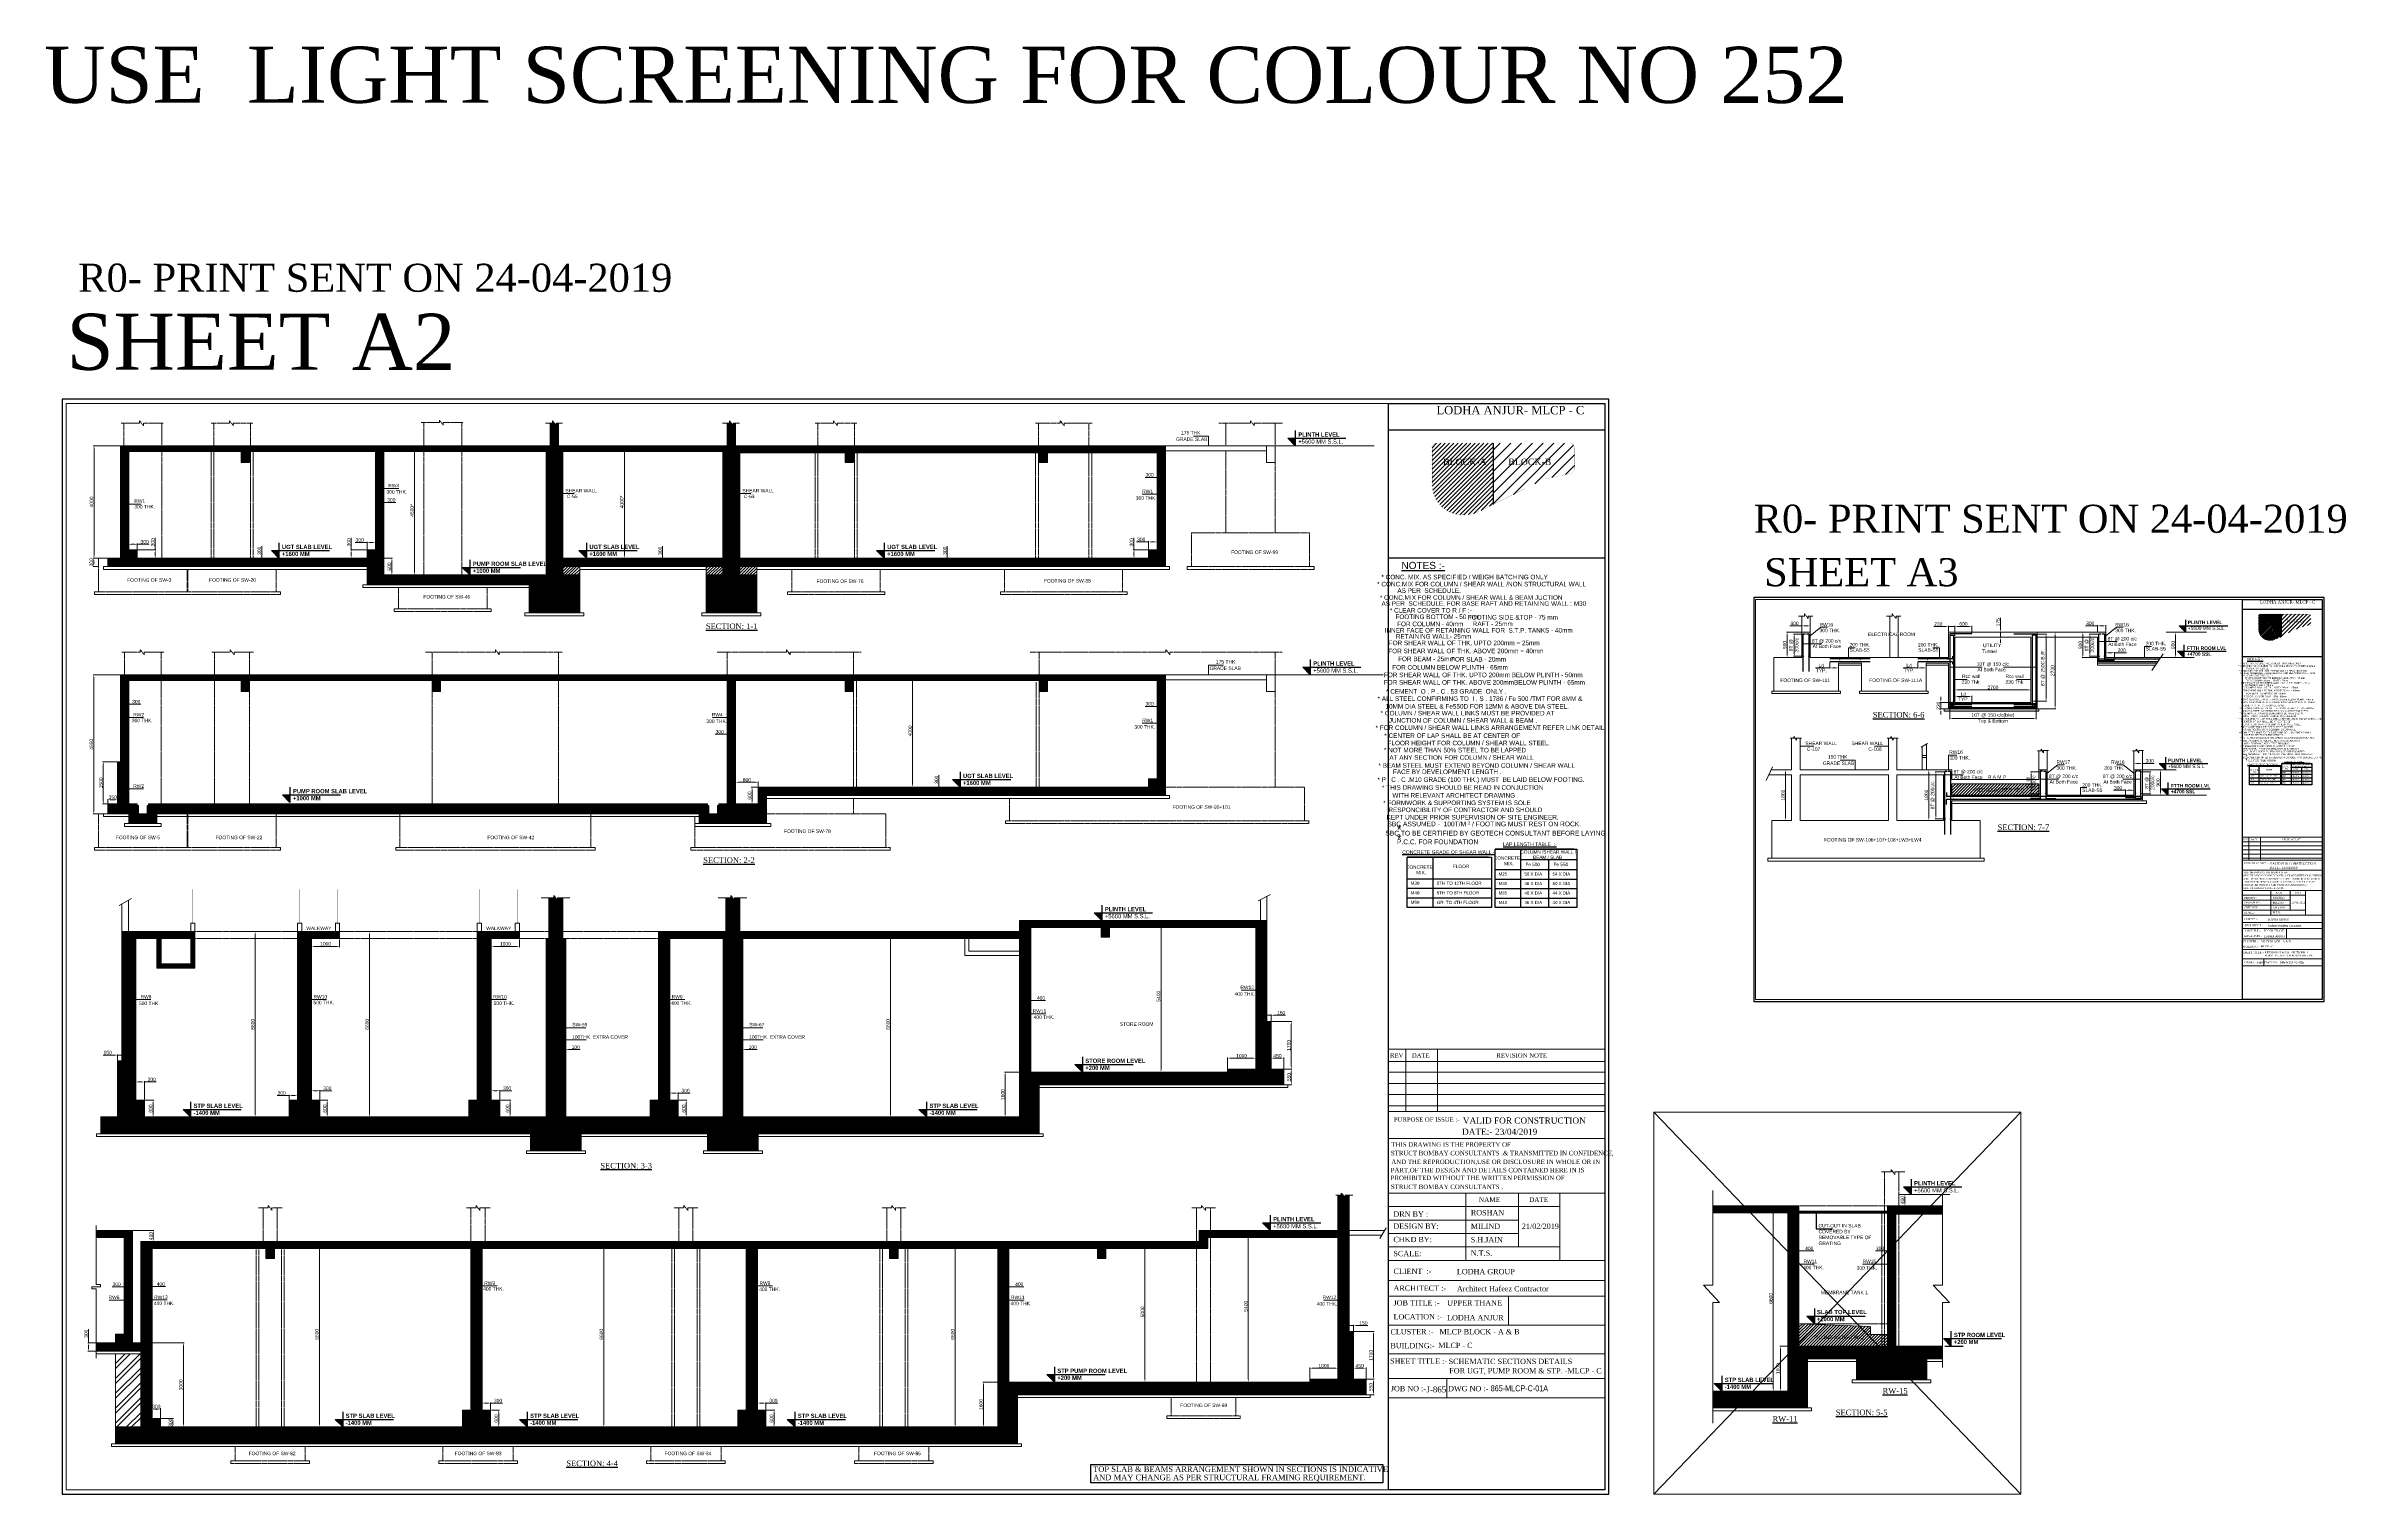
# Model space of a CAD drawing. Header units: millimetres. Extents: x 99112 to 332273, y 431815 to 552227.
# Drawn here: x 250402 to 332273, y 500672 to 552227 of the extents above; entities that cross this region are included whole.
import ezdxf
from ezdxf.enums import TextEntityAlignment as Align

# ---------------------------------------------------------------- set-up
doc = ezdxf.new("R2010")
doc.units = ezdxf.units.MM
doc.header["$LTSCALE"] = 100
doc.header["$MEASUREMENT"] = 0
doc.linetypes.add('HIDDEN', pattern=[0.375, 0.25, -0.125])
for name, color, linetype in [('03_ALL SECTIONS.$0$WD-DIM', 251, 'Continuous'), ('03_ALL SECTIONS.$0$WD-HATCH', 8, 'Continuous'), ('03_ALL SECTIONS.$0$WD-SLAB', 6, 'Continuous'), ('Col. sch.', 4, 'Continuous'), ('SHEET', 7, 'Continuous')]:
    doc.layers.add(name, color=color, linetype=linetype)
for name, color, linetype, lineweight in [('CONCRETE', 7, 'Continuous', 20), ('D-sheet', 42, 'Continuous', 13), ('DIM', 8, 'Continuous', 13), ('DONUT', 2, 'Continuous', 20), ('LINE- 1', 7, 'Continuous', 25), ('MAIN TEXT', 6, 'Continuous', 30), ('P.C.C HATCH', 8, 'Continuous', 20), ('REINF', 4, 'Continuous', 30), ('RET WALL HATCH', 57, 'Continuous', 13), ('S- LEVEL', 1, 'Continuous', 25), ('SHADE', 252, 'Continuous', 13), ('SUNK', 251, 'Continuous', 9), ('TEXT', 255, 'Continuous', 25)]:
    doc.layers.add(name, color=color, linetype=linetype, lineweight=lineweight)
doc.styles.add('03_ALL SECTIONS.$0$STD-100', font='', dxfattribs={"height": 200})
doc.styles.add('03_ALL SECTIONS.$0$STD-125', font='', dxfattribs={"height": 250})
doc.styles.add('ARIAL', font='arial.ttf')
doc.styles.add('STYLE3', font='times.ttf', dxfattribs={"width": 0.8, "height": 12})
doc.styles.add('TIMES NEW ROMAN', font='times.ttf', dxfattribs={"width": 0.8, "height": 12})
doc.styles.get('03_ALL SECTIONS.$0$STD-100').set_extended_font_data('Century Gothic')
doc.styles.get('03_ALL SECTIONS.$0$STD-125').set_extended_font_data('Century Gothic')
doc.dimstyles.new('03_ALL SECTIONS.$0$STD-100', dxfattribs={"dimtxt": 200, "dimasz": 100, "dimexe": 100, "dimexo": 0, "dimgap": 20, "dimtad": 0, "dimdec": 0, "dimzin": 0, "dimdsep": 46, "dimtxsty": '03_ALL SECTIONS.$0$STD-100', "dimblk": '03_ALL SECTIONS.$0$_ARCHTICK', "dimcen": 5, "dimdle": 100, "dimclrd": 256, "dimclrt": 4, "dimadec": 0, "dimazin": 0, "dimtfac": 1, "dimtdec": 0, "dimtofl": 0, "dimtmove": 1, "dimatfit": 3, "dimfxl": 0, "dimtolj": 1, "dimtzin": 0, "dimarcsym": 0})
doc.dimstyles.new('50', dxfattribs={"dimscale": 50, "dimtxt": 2.5, "dimasz": 2, "dimexe": 0.5, "dimexo": 0.5, "dimgap": 0.5, "dimtad": 1, "dimdec": 0, "dimzin": 3, "dimdsep": 46, "dimtxsty": 'ARIAL', "dimcen": 0, "dimdle": 1, "dimclrd": 256, "dimclre": 256, "dimclrt": 7, "dimadec": 0, "dimazin": 0, "dimtfac": 1, "dimtdec": 0, "dimtmove": 0, "dimatfit": 3, "dimfxl": 0, "dimtolj": 1, "dimtzin": 0, "dimlwd": -1, "dimlwe": -1, "dimarcsym": 0})
pattern_1 = [(45, (232960.68, 509145.722), (-26.516504, 26.516504), []), (135, (232960.68, 509145.722), (-26.516504, -26.516504), [])]
pattern_2 = [(45, (465921.36, 1018291.445), (-53.033009, 53.033009), [])]

# ---------------------------------------------------------------- blocks, each defined once
blk = doc.blocks.new('*D282')
at = {"layer": 'DIM', "transparency": 16777216}
for p, q in [((253051, 529051), (253051, 528769)), ((253351, 529051), (253351, 528769)), ((253151, 528794), (253251, 528794)), ((253351, 528794), (253776, 528794))]:
    blk.add_line(p, q, dxfattribs=at)
for points in [[(253151, 528811), (253151, 528777), (253051, 528794)], [(253251, 528777), (253251, 528811), (253351, 528794)]]:
    blk.add_solid(points, dxfattribs=at)
at = {"layer": 'DIM', "color": 7, "transparency": 16777216, "insert": (253614, 528883), "char_height": 125, "attachment_point": 5, "style": 'ARIAL'}
blk.add_mtext('\\A1;300', dxfattribs=at)
blk = doc.blocks.new('*D283')
at = {"layer": 'DIM', "transparency": 16777216}
for p, q in [((252951, 526509), (252951, 526227)), ((253351, 526509), (253351, 526227)), ((253051, 526252), (253251, 526252))]:
    blk.add_line(p, q, dxfattribs=at)
for points in [[(253051, 526269), (253051, 526235), (252951, 526252)], [(253251, 526235), (253251, 526269), (253351, 526252)]]:
    blk.add_solid(points, dxfattribs=at)
at = {"layer": 'DIM', "color": 7, "transparency": 16777216, "insert": (253151, 526341), "char_height": 125, "attachment_point": 5, "style": 'ARIAL'}
blk.add_mtext('\\A1;400', dxfattribs=at)
blk = doc.blocks.new('*D284')
at = {"layer": 'DIM', "transparency": 16777216}
for p, q in [((274651, 527723), (274225, 527723)), ((274651, 527980), (274651, 527698)), ((274851, 527723), (274751, 527723)), ((274951, 527980), (274951, 527698))]:
    blk.add_line(p, q, dxfattribs=at)
for points in [[(274751, 527739), (274751, 527706), (274651, 527723)], [(274851, 527706), (274851, 527739), (274951, 527723)]]:
    blk.add_solid(points, dxfattribs=at)
at = {"layer": 'DIM', "color": 7, "transparency": 16777216, "insert": (274388, 527811), "char_height": 125, "attachment_point": 5, "style": 'ARIAL'}
blk.add_mtext('\\A1;300', dxfattribs=at)
blk = doc.blocks.new('*D285')
at = {"layer": 'DIM', "transparency": 16777216}
for p, q in [((252601, 525265), (252601, 525414)), ((252701, 525389), (252851, 525389)), ((252951, 525265), (252951, 525414))]:
    blk.add_line(p, q, dxfattribs=at)
for points in [[(252701, 525406), (252701, 525373), (252601, 525389)], [(252851, 525373), (252851, 525406), (252951, 525389)]]:
    blk.add_solid(points, dxfattribs=at)
at = {"layer": 'DIM', "color": 7, "transparency": 16777216, "insert": (252776, 525478), "char_height": 125, "attachment_point": 5, "style": 'ARIAL'}
blk.add_mtext('\\A1;350', dxfattribs=at)
blk = doc.blocks.new('*D286')
at = {"layer": 'DIM', "transparency": 16777216}
for p, q in [((289950, 528973), (289950, 528691)), ((290250, 528973), (290250, 528691)), ((289950, 528716), (289524, 528716)), ((290150, 528716), (290050, 528716))]:
    blk.add_line(p, q, dxfattribs=at)
for points in [[(290050, 528732), (290050, 528699), (289950, 528716)], [(290150, 528699), (290150, 528732), (290250, 528716)]]:
    blk.add_solid(points, dxfattribs=at)
at = {"layer": 'DIM', "color": 7, "transparency": 16777216, "insert": (289687, 528805), "char_height": 125, "attachment_point": 5, "style": 'ARIAL'}
blk.add_mtext('\\A1;300', dxfattribs=at)
blk = doc.blocks.new('*D281')
at = {"layer": 'DIM', "transparency": 16777216}
for p, q in [((252926, 526740), (252417, 526740)), ((252442, 525340), (252442, 526640)), ((252576, 525240), (252417, 525240))]:
    blk.add_line(p, q, dxfattribs=at)
for points in [[(252459, 526640), (252425, 526640), (252442, 526740)], [(252425, 525340), (252459, 525340), (252442, 525240)]]:
    blk.add_solid(points, dxfattribs=at)
at = {"layer": 'DIM', "color": 7, "transparency": 16777216, "insert": (252353, 525990), "char_height": 125, "attachment_point": 5, "rotation": 90, "style": 'ARIAL'}
blk.add_mtext('\\A1;1500', dxfattribs=at)
blk = doc.blocks.new('*D288')
at = {"layer": 'DIM', "transparency": 16777216}
for p, q in [((289950, 537126), (289950, 536844)), ((290250, 537126), (290250, 536844)), ((289950, 536869), (289524, 536869)), ((290150, 536869), (290050, 536869))]:
    blk.add_line(p, q, dxfattribs=at)
for points in [[(290050, 536886), (290050, 536852), (289950, 536869)], [(290150, 536852), (290150, 536886), (290250, 536869)]]:
    blk.add_solid(points, dxfattribs=at)
at = {"layer": 'DIM', "color": 7, "transparency": 16777216, "insert": (289687, 536958), "char_height": 125, "attachment_point": 5, "style": 'ARIAL'}
blk.add_mtext('\\A1;300', dxfattribs=at)
blk = doc.blocks.new('*D287')
at = {"layer": 'DIM', "transparency": 16777216}
for p, q in [((252251, 533993), (252078, 533993)), ((252103, 533893), (252103, 533793)), ((252251, 533693), (252078, 533693))]:
    blk.add_line(p, q, dxfattribs=at)
for points in [[(252120, 533893), (252086, 533893), (252103, 533993)], [(252086, 533793), (252120, 533793), (252103, 533693)]]:
    blk.add_solid(points, dxfattribs=at)
at = {"layer": 'DIM', "color": 7, "transparency": 16777216, "insert": (252014, 533843), "char_height": 125, "attachment_point": 5, "rotation": 90, "style": 'ARIAL'}
blk.add_mtext('\\A1;{\\A1;300}', dxfattribs=at)
blk = doc.blocks.new('*D289')
at = {"layer": 'DIM', "transparency": 16777216}
for p, q in [((261831, 534551), (261405, 534551)), ((261831, 534318), (261831, 534576)), ((262031, 534551), (261931, 534551)), ((262131, 534318), (262131, 534576))]:
    blk.add_line(p, q, dxfattribs=at)
for points in [[(261931, 534568), (261931, 534535), (261831, 534551)], [(262031, 534535), (262031, 534568), (262131, 534551)]]:
    blk.add_solid(points, dxfattribs=at)
at = {"layer": 'DIM', "color": 7, "transparency": 16777216, "insert": (261568, 534640), "char_height": 125, "attachment_point": 5, "style": 'ARIAL'}
blk.add_mtext('\\A1;300', dxfattribs=at)
blk = doc.blocks.new('*D290')
at = {"layer": 'DIM', "transparency": 16777216}
for p, q in [((261265, 534293), (261265, 534718)), ((261806, 534293), (261240, 534293)), ((261806, 533993), (261240, 533993)), ((261265, 534093), (261265, 534193))]:
    blk.add_line(p, q, dxfattribs=at)
for points in [[(261282, 534193), (261248, 534193), (261265, 534293)], [(261248, 534093), (261282, 534093), (261265, 533993)]]:
    blk.add_solid(points, dxfattribs=at)
at = {"layer": 'DIM', "color": 7, "transparency": 16777216, "insert": (261176, 534555), "char_height": 125, "attachment_point": 5, "rotation": 90, "style": 'ARIAL'}
blk.add_mtext('\\A1;300', dxfattribs=at)
blk = doc.blocks.new('*D291')
at = {"layer": 'DIM', "transparency": 16777216}
for p, q in [((257986, 533993), (258109, 533993)), ((258084, 533993), (258084, 534418)), ((258084, 533793), (258084, 533893)), ((257986, 533693), (258109, 533693))]:
    blk.add_line(p, q, dxfattribs=at)
for points in [[(258101, 533893), (258067, 533893), (258084, 533993)], [(258067, 533793), (258101, 533793), (258084, 533693)]]:
    blk.add_solid(points, dxfattribs=at)
at = {"layer": 'DIM', "color": 7, "transparency": 16777216, "insert": (257995, 534255), "char_height": 125, "attachment_point": 5, "rotation": 90, "style": 'ARIAL'}
blk.add_mtext('\\A1;300', dxfattribs=at)
blk = doc.blocks.new('*D292')
at = {"layer": 'DIM', "transparency": 16777216}
for p, q in [((266379, 533393), (266716, 533393)), ((266379, 533043), (266716, 533043)), ((266691, 533143), (266691, 533293))]:
    blk.add_line(p, q, dxfattribs=at)
for points in [[(266708, 533293), (266675, 533293), (266691, 533393)], [(266675, 533143), (266708, 533143), (266691, 533043)]]:
    blk.add_solid(points, dxfattribs=at)
at = {"layer": 'DIM', "color": 7, "transparency": 16777216, "insert": (266602, 533218), "char_height": 125, "attachment_point": 5, "rotation": 90, "style": 'ARIAL'}
blk.add_mtext('\\A1;350', dxfattribs=at)
blk = doc.blocks.new('*D293')
at = {"layer": 'DIM', "transparency": 16777216}
for p, q in [((262131, 536098), (262131, 535953)), ((262231, 535978), (262331, 535978)), ((262431, 536098), (262431, 535953)), ((262431, 535978), (262856, 535978))]:
    blk.add_line(p, q, dxfattribs=at)
for points in [[(262231, 535994), (262231, 535961), (262131, 535978)], [(262331, 535961), (262331, 535994), (262431, 535978)]]:
    blk.add_solid(points, dxfattribs=at)
at = {"layer": 'DIM', "color": 7, "transparency": 16777216, "insert": (262694, 536067), "char_height": 125, "attachment_point": 5, "style": 'ARIAL'}
blk.add_mtext('\\A1;300', dxfattribs=at)
blk = doc.blocks.new('*D294')
at = {"layer": 'DIM', "transparency": 16777216}
for p, q in [((253351, 534318), (253351, 534512)), ((253451, 534487), (253551, 534487)), ((253651, 534318), (253651, 534512)), ((253651, 534487), (254076, 534487))]:
    blk.add_line(p, q, dxfattribs=at)
for points in [[(253451, 534504), (253451, 534471), (253351, 534487)], [(253551, 534471), (253551, 534504), (253651, 534487)]]:
    blk.add_solid(points, dxfattribs=at)
at = {"layer": 'DIM', "color": 7, "transparency": 16777216, "insert": (253914, 534576), "char_height": 125, "attachment_point": 5, "style": 'ARIAL'}
blk.add_mtext('\\A1;300', dxfattribs=at)
blk = doc.blocks.new('*D295')
at = {"layer": 'DIM', "transparency": 16777216}
for p, q in [((254291, 534293), (254291, 534718)), ((253676, 534293), (254316, 534293)), ((253676, 533993), (254316, 533993)), ((254291, 534093), (254291, 534193))]:
    blk.add_line(p, q, dxfattribs=at)
for points in [[(254308, 534193), (254274, 534193), (254291, 534293)], [(254274, 534093), (254308, 534093), (254291, 533993)]]:
    blk.add_solid(points, dxfattribs=at)
at = {"layer": 'DIM', "color": 7, "transparency": 16777216, "insert": (254202, 534555), "char_height": 125, "attachment_point": 5, "rotation": 90, "style": 'ARIAL'}
blk.add_mtext('\\A1;300', dxfattribs=at)
blk = doc.blocks.new('*D296')
at = {"layer": 'DIM', "transparency": 16777216}
for p, q in [((289650, 534569), (289224, 534569)), ((289650, 534318), (289650, 534594)), ((289850, 534569), (289750, 534569)), ((289950, 534318), (289950, 534594))]:
    blk.add_line(p, q, dxfattribs=at)
for points in [[(289750, 534586), (289750, 534553), (289650, 534569)], [(289850, 534553), (289850, 534586), (289950, 534569)]]:
    blk.add_solid(points, dxfattribs=at)
at = {"layer": 'DIM', "color": 7, "transparency": 16777216, "insert": (289387, 534658), "char_height": 125, "attachment_point": 5, "style": 'ARIAL'}
blk.add_mtext('\\A1;300', dxfattribs=at)
blk = doc.blocks.new('*D297')
at = {"layer": 'DIM', "transparency": 16777216}
for p, q in [((289130, 534293), (289130, 534718)), ((289625, 534293), (289105, 534293)), ((289625, 533993), (289105, 533993)), ((289130, 534093), (289130, 534193))]:
    blk.add_line(p, q, dxfattribs=at)
for points in [[(289147, 534193), (289114, 534193), (289130, 534293)], [(289114, 534093), (289147, 534093), (289130, 533993)]]:
    blk.add_solid(points, dxfattribs=at)
at = {"layer": 'DIM', "color": 7, "transparency": 16777216, "insert": (289041, 534555), "char_height": 125, "attachment_point": 5, "rotation": 90, "style": 'ARIAL'}
blk.add_mtext('\\A1;300', dxfattribs=at)
blk = doc.blocks.new('*D298')
at = {"layer": 'DIM', "transparency": 16777216}
for p, q in [((263258, 537993), (263548, 537993)), ((263523, 537893), (263523, 533493)), ((263258, 533393), (263548, 533393))]:
    blk.add_line(p, q, dxfattribs=at)
for points in [[(263540, 537893), (263506, 537893), (263523, 537993)], [(263506, 533493), (263540, 533493), (263523, 533393)]]:
    blk.add_solid(points, dxfattribs=at)
at = {"layer": 'DIM', "color": 7, "transparency": 16777216, "insert": (263434, 535693), "char_height": 125, "attachment_point": 5, "rotation": 90, "style": 'ARIAL'}
blk.add_mtext('\\A1;4600*', dxfattribs=at)
blk = doc.blocks.new('*D299')
at = {"layer": 'DIM', "transparency": 16777216}
for p, q in [((270823, 537993), (271015, 537993)), ((270990, 537893), (270990, 534093)), ((270823, 533993), (271015, 533993))]:
    blk.add_line(p, q, dxfattribs=at)
for points in [[(271007, 537893), (270974, 537893), (270990, 537993)], [(270974, 534093), (271007, 534093), (270990, 533993)]]:
    blk.add_solid(points, dxfattribs=at)
at = {"layer": 'DIM', "color": 7, "transparency": 16777216, "insert": (270902, 535993), "char_height": 125, "attachment_point": 5, "rotation": 90, "style": 'ARIAL'}
blk.add_mtext('\\A1;4000*', dxfattribs=at)
blk = doc.blocks.new('*D300')
at = {"layer": 'DIM', "transparency": 16777216}
for p, q in [((253026, 529840), (252079, 529840)), ((252104, 524990), (252104, 529740)), ((252576, 524890), (252079, 524890))]:
    blk.add_line(p, q, dxfattribs=at)
for points in [[(252121, 529740), (252087, 529740), (252104, 529840)], [(252087, 524990), (252121, 524990), (252104, 524890)]]:
    blk.add_solid(points, dxfattribs=at)
at = {"layer": 'DIM', "color": 7, "transparency": 16777216, "insert": (252015, 527365), "char_height": 125, "attachment_point": 5, "rotation": 90, "style": 'ARIAL'}
blk.add_mtext('\\A1;4950', dxfattribs=at)
blk = doc.blocks.new('*D301')
at = {"layer": 'DIM', "transparency": 16777216}
for p, q in [((281010, 529840), (281277, 529840)), ((281252, 529740), (281252, 525940)), ((281010, 525840), (281277, 525840))]:
    blk.add_line(p, q, dxfattribs=at)
for points in [[(281268, 529740), (281235, 529740), (281252, 529840)], [(281235, 525940), (281268, 525940), (281252, 525840)]]:
    blk.add_solid(points, dxfattribs=at)
at = {"layer": 'DIM', "color": 7, "transparency": 16777216, "insert": (281163, 527840), "char_height": 125, "attachment_point": 5, "rotation": 90, "style": 'ARIAL'}
blk.add_mtext('\\A1;4000', dxfattribs=at)
blk = doc.blocks.new('*D302')
at = {"layer": 'DIM', "transparency": 16777216}
for p, q in [((272252, 533993), (272375, 533993)), ((272350, 533993), (272350, 534418)), ((272350, 533793), (272350, 533893)), ((272252, 533693), (272375, 533693))]:
    blk.add_line(p, q, dxfattribs=at)
for points in [[(272366, 533893), (272333, 533893), (272350, 533993)], [(272333, 533793), (272366, 533793), (272350, 533693)]]:
    blk.add_solid(points, dxfattribs=at)
at = {"layer": 'DIM', "color": 7, "transparency": 16777216, "insert": (272261, 534255), "char_height": 125, "attachment_point": 5, "rotation": 90, "style": 'ARIAL'}
blk.add_mtext('\\A1;300', dxfattribs=at)
blk = doc.blocks.new('*D303')
at = {"layer": 'DIM', "transparency": 16777216}
for p, q in [((282388, 533993), (282510, 533993)), ((282485, 533993), (282485, 534418)), ((282485, 533793), (282485, 533893)), ((282388, 533693), (282510, 533693))]:
    blk.add_line(p, q, dxfattribs=at)
for points in [[(282502, 533893), (282469, 533893), (282485, 533993)], [(282469, 533793), (282502, 533793), (282485, 533693)]]:
    blk.add_solid(points, dxfattribs=at)
at = {"layer": 'DIM', "color": 7, "transparency": 16777216, "insert": (282397, 534255), "char_height": 125, "attachment_point": 5, "rotation": 90, "style": 'ARIAL'}
blk.add_mtext('\\A1;300', dxfattribs=at)
blk = doc.blocks.new('*D304')
at = {"layer": 'DIM', "transparency": 16777216}
for p, q in [((259828, 525240), (260165, 525240)), ((259828, 524890), (260165, 524890)), ((260140, 524990), (260140, 525140))]:
    blk.add_line(p, q, dxfattribs=at)
for points in [[(260157, 525140), (260124, 525140), (260140, 525240)], [(260124, 524990), (260157, 524990), (260140, 524890)]]:
    blk.add_solid(points, dxfattribs=at)
at = {"layer": 'DIM', "color": 7, "transparency": 16777216, "insert": (260051, 525065), "char_height": 125, "attachment_point": 5, "rotation": 90, "style": 'ARIAL'}
blk.add_mtext('\\A1;350', dxfattribs=at)
blk = doc.blocks.new('*D305')
at = {"layer": 'DIM', "transparency": 16777216}
for p, q in [((282089, 525840), (282211, 525840)), ((282186, 525840), (282186, 526265)), ((282186, 525640), (282186, 525740)), ((282089, 525540), (282211, 525540))]:
    blk.add_line(p, q, dxfattribs=at)
for points in [[(282203, 525740), (282170, 525740), (282186, 525840)], [(282170, 525640), (282203, 525640), (282186, 525540)]]:
    blk.add_solid(points, dxfattribs=at)
at = {"layer": 'DIM', "color": 7, "transparency": 16777216, "insert": (282097, 526102), "char_height": 125, "attachment_point": 5, "rotation": 90, "style": 'ARIAL'}
blk.add_mtext('\\A1;300', dxfattribs=at)
blk = doc.blocks.new('*D906')
at = {"layer": 'DIM', "transparency": 16777216}
for p, q in [((253180, 508049), (252755, 508049)), ((253180, 508306), (253180, 508024)), ((253380, 508049), (253280, 508049)), ((253480, 508306), (253480, 508024))]:
    blk.add_line(p, q, dxfattribs=at)
for points in [[(253280, 508066), (253280, 508032), (253180, 508049)], [(253380, 508032), (253380, 508066), (253480, 508049)]]:
    blk.add_solid(points, dxfattribs=at)
at = {"layer": 'DIM', "color": 7, "transparency": 16777216, "insert": (252917, 508138), "char_height": 125, "attachment_point": 5, "style": 'ARIAL'}
blk.add_mtext('\\A1;300', dxfattribs=at)
blk = doc.blocks.new('*D306')
at = {"layer": 'DIM', "transparency": 16777216}
for p, q in [((253780, 508195), (253780, 508030)), ((253880, 508055), (254080, 508055)), ((254180, 508184), (254180, 508030)), ((254180, 508055), (254655, 508055))]:
    blk.add_line(p, q, dxfattribs=at)
for points in [[(253880, 508072), (253880, 508039), (253780, 508055)], [(254080, 508039), (254080, 508072), (254180, 508055)]]:
    blk.add_solid(points, dxfattribs=at)
at = {"layer": 'DIM', "color": 7, "transparency": 16777216, "insert": (254490, 508144), "char_height": 125, "attachment_point": 5, "style": 'ARIAL'}
blk.add_mtext('\\A1;400', dxfattribs=at)
blk = doc.blocks.new('*D307')
at = {"layer": 'DIM', "transparency": 16777216}
for p, q in [((253505, 510058), (254243, 510058)), ((253805, 509658), (254243, 509658)), ((254218, 509758), (254218, 509958))]:
    blk.add_line(p, q, dxfattribs=at)
for points in [[(254235, 509958), (254201, 509958), (254218, 510058)], [(254201, 509758), (254235, 509758), (254218, 509658)]]:
    blk.add_solid(points, dxfattribs=at)
at = {"layer": 'DIM', "color": 7, "transparency": 16777216, "insert": (254129, 509858), "char_height": 125, "attachment_point": 5, "rotation": 90, "style": 'ARIAL'}
blk.add_mtext('\\A1;400', dxfattribs=at)
blk = doc.blocks.new('*D308')
at = {"layer": 'DIM', "transparency": 16777216}
for p, q in [((259984, 503058), (260177, 503058)), ((260152, 502558), (260152, 502958)), ((259972, 502458), (260177, 502458))]:
    blk.add_line(p, q, dxfattribs=at)
for points in [[(260168, 502958), (260135, 502958), (260152, 503058)], [(260135, 502558), (260168, 502558), (260152, 502458)]]:
    blk.add_solid(points, dxfattribs=at)
at = {"layer": 'DIM', "color": 7, "transparency": 16777216, "insert": (260063, 502758), "char_height": 125, "attachment_point": 5, "rotation": 90, "style": 'ARIAL'}
blk.add_mtext('\\A1;600', dxfattribs=at)
blk = doc.blocks.new('*D309')
at = {"layer": 'DIM', "transparency": 16777216}
for p, q in [((252161, 506058), (251891, 506058)), ((251916, 506058), (251916, 506539)), ((252161, 505758), (251891, 505758)), ((251916, 505958), (251916, 505858))]:
    blk.add_line(p, q, dxfattribs=at)
for points in [[(251932, 505958), (251899, 505958), (251916, 506058)], [(251899, 505858), (251932, 505858), (251916, 505758)]]:
    blk.add_solid(points, dxfattribs=at)
at = {"layer": 'DIM', "color": 7, "transparency": 16777216, "insert": (251827, 506376), "char_height": 125, "attachment_point": 5, "rotation": 90, "style": 'ARIAL'}
blk.add_mtext('\\A1;300', dxfattribs=at)
blk = doc.blocks.new('*D310')
at = {"layer": 'DIM', "transparency": 16777216}
for p, q in [((265530, 508732), (265530, 508450)), ((265630, 508475), (265830, 508475)), ((265930, 508732), (265930, 508450))]:
    blk.add_line(p, q, dxfattribs=at)
for points in [[(265630, 508492), (265630, 508459), (265530, 508475)], [(265830, 508459), (265830, 508492), (265930, 508475)]]:
    blk.add_solid(points, dxfattribs=at)
at = {"layer": 'DIM', "color": 7, "transparency": 16777216, "insert": (265730, 508564), "char_height": 125, "attachment_point": 5, "style": 'ARIAL'}
blk.add_mtext('\\A1;400', dxfattribs=at)
blk = doc.blocks.new('*D311')
at = {"layer": 'DIM', "transparency": 16777216}
for p, q in [((269864, 503058), (270274, 503058)), ((270249, 502558), (270249, 502958)), ((269864, 502458), (270274, 502458))]:
    blk.add_line(p, q, dxfattribs=at)
for points in [[(270266, 502958), (270233, 502958), (270249, 503058)], [(270233, 502558), (270266, 502558), (270249, 502458)]]:
    blk.add_solid(points, dxfattribs=at)
at = {"layer": 'DIM', "color": 7, "transparency": 16777216, "insert": (270161, 502758), "char_height": 125, "attachment_point": 5, "rotation": 90, "style": 'ARIAL'}
blk.add_mtext('\\A1;600', dxfattribs=at)
blk = doc.blocks.new('*D312')
at = {"layer": 'DIM', "transparency": 16777216}
for p, q in [((266255, 503658), (266542, 503658)), ((266517, 503558), (266517, 503158)), ((266255, 503058), (266542, 503058))]:
    blk.add_line(p, q, dxfattribs=at)
for points in [[(266533, 503558), (266500, 503558), (266517, 503658)], [(266500, 503158), (266533, 503158), (266517, 503058)]]:
    blk.add_solid(points, dxfattribs=at)
at = {"layer": 'DIM', "color": 7, "transparency": 16777216, "insert": (266428, 503358), "char_height": 125, "attachment_point": 5, "rotation": 90, "style": 'ARIAL'}
blk.add_mtext('\\A1;600', dxfattribs=at)
blk = doc.blocks.new('*D313')
at = {"layer": 'DIM', "transparency": 16777216}
for p, q in [((265930, 503683), (265930, 503934)), ((266030, 503909), (266130, 503909)), ((266230, 503683), (266230, 503934)), ((266230, 503909), (266656, 503909))]:
    blk.add_line(p, q, dxfattribs=at)
for points in [[(266030, 503926), (266030, 503892), (265930, 503909)], [(266130, 503892), (266130, 503926), (266230, 503909)]]:
    blk.add_solid(points, dxfattribs=at)
at = {"layer": 'DIM', "color": 7, "transparency": 16777216, "insert": (266493, 503998), "char_height": 125, "attachment_point": 5, "style": 'ARIAL'}
blk.add_mtext('\\A1;300', dxfattribs=at)
blk = doc.blocks.new('*D314')
at = {"layer": 'DIM', "transparency": 16777216}
for p, q in [((275330, 508732), (275330, 508450)), ((275430, 508475), (275630, 508475)), ((275730, 508732), (275730, 508450))]:
    blk.add_line(p, q, dxfattribs=at)
for points in [[(275430, 508492), (275430, 508459), (275330, 508475)], [(275630, 508459), (275630, 508492), (275730, 508475)]]:
    blk.add_solid(points, dxfattribs=at)
at = {"layer": 'DIM', "color": 7, "transparency": 16777216, "insert": (275530, 508564), "char_height": 125, "attachment_point": 5, "style": 'ARIAL'}
blk.add_mtext('\\A1;400', dxfattribs=at)
blk = doc.blocks.new('*D315')
at = {"layer": 'DIM', "transparency": 16777216}
for p, q in [((278342, 503058), (278752, 503058)), ((278727, 502558), (278727, 502958)), ((278342, 502458), (278752, 502458))]:
    blk.add_line(p, q, dxfattribs=at)
for points in [[(278744, 502958), (278711, 502958), (278727, 503058)], [(278711, 502558), (278744, 502558), (278727, 502458)]]:
    blk.add_solid(points, dxfattribs=at)
at = {"layer": 'DIM', "color": 7, "transparency": 16777216, "insert": (278639, 502758), "char_height": 125, "attachment_point": 5, "rotation": 90, "style": 'ARIAL'}
blk.add_mtext('\\A1;600', dxfattribs=at)
blk = doc.blocks.new('*D316')
at = {"layer": 'DIM', "transparency": 16777216}
for p, q in [((276055, 503658), (276342, 503658)), ((276317, 503558), (276317, 503158)), ((276055, 503058), (276342, 503058))]:
    blk.add_line(p, q, dxfattribs=at)
for points in [[(276333, 503558), (276300, 503558), (276317, 503658)], [(276300, 503158), (276333, 503158), (276317, 503058)]]:
    blk.add_solid(points, dxfattribs=at)
at = {"layer": 'DIM', "color": 7, "transparency": 16777216, "insert": (276228, 503358), "char_height": 125, "attachment_point": 5, "rotation": 90, "style": 'ARIAL'}
blk.add_mtext('\\A1;600', dxfattribs=at)
blk = doc.blocks.new('*D317')
at = {"layer": 'DIM', "transparency": 16777216}
for p, q in [((275730, 503683), (275730, 503934)), ((275830, 503909), (275930, 503909)), ((276030, 503683), (276030, 503934)), ((276030, 503909), (276456, 503909))]:
    blk.add_line(p, q, dxfattribs=at)
for points in [[(275830, 503926), (275830, 503892), (275730, 503909)], [(275930, 503892), (275930, 503926), (276030, 503909)]]:
    blk.add_solid(points, dxfattribs=at)
at = {"layer": 'DIM', "color": 7, "transparency": 16777216, "insert": (276293, 503998), "char_height": 125, "attachment_point": 5, "style": 'ARIAL'}
blk.add_mtext('\\A1;300', dxfattribs=at)
blk = doc.blocks.new('*D318')
at = {"layer": 'DIM', "transparency": 16777216}
for p, q in [((284280, 508306), (284280, 508024)), ((284380, 508049), (284580, 508049)), ((284680, 508306), (284680, 508024)), ((284680, 508049), (285210, 508049))]:
    blk.add_line(p, q, dxfattribs=at)
for points in [[(284380, 508066), (284380, 508032), (284280, 508049)], [(284580, 508032), (284580, 508066), (284680, 508049)]]:
    blk.add_solid(points, dxfattribs=at)
at = {"layer": 'DIM', "color": 7, "transparency": 16777216, "insert": (285045, 508138), "char_height": 125, "attachment_point": 5, "style": 'ARIAL'}
blk.add_mtext('\\A1;400', dxfattribs=at)
blk = doc.blocks.new('*D320')
at = {"layer": 'DIM', "transparency": 16777216}
for p, q in [((283102, 509658), (282741, 509658)), ((282766, 509558), (282766, 503158)), ((283102, 503058), (282741, 503058))]:
    blk.add_line(p, q, dxfattribs=at)
for points in [[(282782, 509558), (282749, 509558), (282766, 509658)], [(282749, 503158), (282782, 503158), (282766, 503058)]]:
    blk.add_solid(points, dxfattribs=at)
at = {"layer": 'DIM', "color": 7, "transparency": 16777216, "insert": (282677, 506358), "char_height": 125, "attachment_point": 5, "rotation": 90, "style": 'ARIAL'}
blk.add_mtext('\\A1;6600', dxfattribs=at)
blk = doc.blocks.new('*D319')
at = {"layer": 'DIM', "transparency": 16777216}
for p, q in [((284255, 504658), (283747, 504658)), ((283772, 504558), (283772, 503158)), ((283955, 503058), (283747, 503058))]:
    blk.add_line(p, q, dxfattribs=at)
for points in [[(283789, 504558), (283755, 504558), (283772, 504658)], [(283755, 503158), (283789, 503158), (283772, 503058)]]:
    blk.add_solid(points, dxfattribs=at)
at = {"layer": 'DIM', "color": 7, "transparency": 16777216, "insert": (283683, 503858), "char_height": 125, "attachment_point": 5, "rotation": 90, "style": 'ARIAL'}
blk.add_mtext('\\A1;1600', dxfattribs=at)
blk = doc.blocks.new('*D321')
at = {"layer": 'DIM', "transparency": 16777216}
for p, q in [((296390, 508306), (296390, 508024)), ((296690, 508049), (296490, 508049)), ((296790, 508306), (296790, 508024))]:
    blk.add_line(p, q, dxfattribs=at)
for points in [[(296490, 508066), (296490, 508032), (296390, 508049)], [(296690, 508032), (296690, 508066), (296790, 508049)]]:
    blk.add_solid(points, dxfattribs=at)
at = {"layer": 'DIM', "color": 7, "transparency": 16777216, "insert": (296590, 508138), "char_height": 125, "attachment_point": 5, "style": 'ARIAL'}
blk.add_mtext('\\A1;400', dxfattribs=at)
blk = doc.blocks.new('*D322')
at = {"layer": 'DIM', "transparency": 16777216}
for p, q in [((296965, 506458), (297680, 506458)), ((297655, 506358), (297655, 504858)), ((297415, 504758), (297680, 504758))]:
    blk.add_line(p, q, dxfattribs=at)
for points in [[(297672, 506358), (297638, 506358), (297655, 506458)], [(297638, 504858), (297672, 504858), (297655, 504758)]]:
    blk.add_solid(points, dxfattribs=at)
at = {"layer": 'DIM', "color": 7, "transparency": 16777216, "insert": (297566, 505608), "char_height": 125, "attachment_point": 5, "rotation": 90, "style": 'ARIAL'}
blk.add_mtext('\\A1;1700', dxfattribs=at)
blk = doc.blocks.new('*D323')
at = {"layer": 'DIM', "transparency": 16777216}
for p, q in [((293595, 510058), (293174, 510058)), ((293199, 509958), (293199, 504758)), ((293569, 504658), (293174, 504658))]:
    blk.add_line(p, q, dxfattribs=at)
for points in [[(293216, 509958), (293183, 509958), (293199, 510058)], [(293183, 504758), (293216, 504758), (293199, 504658)]]:
    blk.add_solid(points, dxfattribs=at)
at = {"layer": 'DIM', "color": 7, "transparency": 16777216, "insert": (293110, 507358), "char_height": 125, "attachment_point": 5, "rotation": 90, "style": 'ARIAL'}
blk.add_mtext('\\A1;5400', dxfattribs=at)
blk = doc.blocks.new('*D324')
at = {"layer": 'DIM', "transparency": 16777216}
for p, q in [((296690, 506669), (296590, 506669)), ((296790, 506483), (296790, 506694)), ((296790, 506669), (296940, 506669)), ((296940, 506483), (296940, 506694)), ((297040, 506669), (297454, 506669))]:
    blk.add_line(p, q, dxfattribs=at)
for points in [[(296690, 506652), (296690, 506685), (296790, 506669)], [(297040, 506685), (297040, 506652), (296940, 506669)]]:
    blk.add_solid(points, dxfattribs=at)
at = {"layer": 'DIM', "color": 7, "transparency": 16777216, "insert": (297297, 506757), "char_height": 125, "attachment_point": 5, "style": 'ARIAL'}
blk.add_mtext('\\A1;150', dxfattribs=at)
blk = doc.blocks.new('*D325')
at = {"layer": 'DIM', "transparency": 16777216}
for p, q in [((289187, 509658), (289545, 509658)), ((289520, 509558), (289520, 504758)), ((289187, 504658), (289545, 504658))]:
    blk.add_line(p, q, dxfattribs=at)
for points in [[(289537, 509558), (289503, 509558), (289520, 509658)], [(289503, 504758), (289537, 504758), (289520, 504658)]]:
    blk.add_solid(points, dxfattribs=at)
at = {"layer": 'DIM', "color": 7, "transparency": 16777216, "insert": (289431, 507158), "char_height": 125, "attachment_point": 5, "rotation": 90, "style": 'ARIAL'}
blk.add_mtext('\\A1;5000', dxfattribs=at)
blk = doc.blocks.new('*D326')
at = {"layer": 'DIM', "transparency": 16777216}
for p, q in [((287388, 504658), (287575, 504658)), ((287550, 504558), (287550, 504308)), ((287388, 504208), (287575, 504208))]:
    blk.add_line(p, q, dxfattribs=at)
for points in [[(287566, 504558), (287533, 504558), (287550, 504658)], [(287533, 504308), (287566, 504308), (287550, 504208)]]:
    blk.add_solid(points, dxfattribs=at)
at = {"layer": 'DIM', "color": 7, "transparency": 16777216, "insert": (287461, 504433), "char_height": 125, "attachment_point": 5, "rotation": 90, "style": 'ARIAL'}
blk.add_mtext('\\A1;450', dxfattribs=at)
blk = doc.blocks.new('*D327')
at = {"layer": 'DIM', "transparency": 16777216}
for p, q in [((294691, 504658), (294877, 504658)), ((294852, 504558), (294852, 504308)), ((294691, 504208), (294877, 504208))]:
    blk.add_line(p, q, dxfattribs=at)
for points in [[(294869, 504558), (294835, 504558), (294852, 504658)], [(294835, 504308), (294869, 504308), (294852, 504208)]]:
    blk.add_solid(points, dxfattribs=at)
at = {"layer": 'DIM', "color": 7, "transparency": 16777216, "insert": (294763, 504433), "char_height": 125, "attachment_point": 5, "rotation": 90, "style": 'ARIAL'}
blk.add_mtext('\\A1;450', dxfattribs=at)
blk = doc.blocks.new('*D328')
at = {"layer": 'DIM', "transparency": 16777216}
for p, q in [((270596, 509658), (270235, 509658)), ((270260, 509558), (270260, 503158)), ((270596, 503058), (270235, 503058))]:
    blk.add_line(p, q, dxfattribs=at)
for points in [[(270276, 509558), (270243, 509558), (270260, 509658)], [(270243, 503158), (270276, 503158), (270260, 503058)]]:
    blk.add_solid(points, dxfattribs=at)
at = {"layer": 'DIM', "color": 7, "transparency": 16777216, "insert": (270171, 506358), "char_height": 125, "attachment_point": 5, "rotation": 90, "style": 'ARIAL'}
blk.add_mtext('\\A1;6600', dxfattribs=at)
blk = doc.blocks.new('*D329')
at = {"layer": 'DIM', "transparency": 16777216}
for p, q in [((260473, 509658), (260112, 509658)), ((260137, 509558), (260137, 503158)), ((260473, 503058), (260112, 503058))]:
    blk.add_line(p, q, dxfattribs=at)
for points in [[(260153, 509558), (260120, 509558), (260137, 509658)], [(260120, 503158), (260153, 503158), (260137, 503058)]]:
    blk.add_solid(points, dxfattribs=at)
at = {"layer": 'DIM', "color": 7, "transparency": 16777216, "insert": (260048, 506358), "char_height": 125, "attachment_point": 5, "rotation": 90, "style": 'ARIAL'}
blk.add_mtext('\\A1;6600', dxfattribs=at)
blk = doc.blocks.new('*D330')
at = {"layer": 'DIM', "transparency": 16777216}
for p, q in [((254180, 503383), (254180, 503723)), ((254280, 503698), (254380, 503698)), ((254480, 503383), (254480, 503723))]:
    blk.add_line(p, q, dxfattribs=at)
for points in [[(254280, 503715), (254280, 503681), (254180, 503698)], [(254380, 503681), (254380, 503715), (254480, 503698)]]:
    blk.add_solid(points, dxfattribs=at)
at = {"layer": 'DIM', "color": 7, "transparency": 16777216, "insert": (254330, 503787), "char_height": 125, "attachment_point": 5, "style": 'ARIAL'}
blk.add_mtext('\\A1;300', dxfattribs=at)
blk = doc.blocks.new('*D331')
at = {"layer": 'DIM', "transparency": 16777216}
for p, q in [((254505, 503358), (254945, 503358)), ((254505, 503058), (254945, 503058)), ((254920, 503158), (254920, 503258))]:
    blk.add_line(p, q, dxfattribs=at)
for points in [[(254937, 503258), (254904, 503258), (254920, 503358)], [(254904, 503158), (254937, 503158), (254920, 503058)]]:
    blk.add_solid(points, dxfattribs=at)
at = {"layer": 'DIM', "color": 7, "transparency": 16777216, "insert": (254832, 503208), "char_height": 125, "attachment_point": 5, "rotation": 90, "style": 'ARIAL'}
blk.add_mtext('\\A1;300', dxfattribs=at)
blk = doc.blocks.new('*D332')
at = {"layer": 'DIM', "transparency": 16777216}
for p, q in [((253103, 518929), (253103, 518646)), ((253203, 518671), (253503, 518671)), ((253603, 518929), (253603, 518646))]:
    blk.add_line(p, q, dxfattribs=at)
for points in [[(253203, 518688), (253203, 518655), (253103, 518671)], [(253503, 518655), (253503, 518688), (253603, 518671)]]:
    blk.add_solid(points, dxfattribs=at)
at = {"layer": 'DIM', "color": 7, "transparency": 16777216, "insert": (253353, 518760), "char_height": 125, "attachment_point": 5, "style": 'ARIAL'}
blk.add_mtext('\\A1;500', dxfattribs=at)
blk = doc.blocks.new('*D333')
at = {"layer": 'DIM', "transparency": 16777216}
for p, q in [((257435, 520695), (257873, 520695)), ((257848, 520595), (257848, 514195)), ((257480, 514095), (257873, 514095))]:
    blk.add_line(p, q, dxfattribs=at)
for points in [[(257864, 520595), (257831, 520595), (257848, 520695)], [(257831, 514195), (257864, 514195), (257848, 514095)]]:
    blk.add_solid(points, dxfattribs=at)
at = {"layer": 'DIM', "color": 7, "transparency": 16777216, "insert": (257759, 517395), "char_height": 125, "attachment_point": 5, "rotation": 90, "style": 'ARIAL'}
blk.add_mtext('\\A1;6600', dxfattribs=at)
blk = doc.blocks.new('*D334')
at = {"layer": 'DIM', "transparency": 16777216}
for p, q in [((253928, 514695), (254238, 514695)), ((254213, 514595), (254213, 514195)), ((253928, 514095), (254238, 514095))]:
    blk.add_line(p, q, dxfattribs=at)
for points in [[(254230, 514595), (254197, 514595), (254213, 514695)], [(254197, 514195), (254230, 514195), (254213, 514095)]]:
    blk.add_solid(points, dxfattribs=at)
at = {"layer": 'DIM', "color": 7, "transparency": 16777216, "insert": (254125, 514395), "char_height": 125, "attachment_point": 5, "rotation": 90, "style": 'ARIAL'}
blk.add_mtext('\\A1;600', dxfattribs=at)
blk = doc.blocks.new('*D335')
at = {"layer": 'DIM', "transparency": 16777216}
for p, q in [((253603, 514720), (253603, 515367)), ((253703, 515342), (253803, 515342)), ((253903, 514720), (253903, 515367)), ((253903, 515342), (254329, 515342))]:
    blk.add_line(p, q, dxfattribs=at)
for points in [[(253703, 515358), (253703, 515325), (253603, 515342)], [(253803, 515325), (253803, 515358), (253903, 515342)]]:
    blk.add_solid(points, dxfattribs=at)
at = {"layer": 'DIM', "color": 7, "transparency": 16777216, "insert": (254166, 515431), "char_height": 125, "attachment_point": 5, "style": 'ARIAL'}
blk.add_mtext('\\A1;300', dxfattribs=at)
blk = doc.blocks.new('*D336')
at = {"layer": 'DIM', "transparency": 16777216}
for p, q in [((257480, 514095), (257873, 514095)), ((257483, 513495), (257873, 513495)), ((257848, 513995), (257848, 513595))]:
    blk.add_line(p, q, dxfattribs=at)
for points in [[(257864, 513995), (257831, 513995), (257848, 514095)], [(257831, 513595), (257864, 513595), (257848, 513495)]]:
    blk.add_solid(points, dxfattribs=at)
at = {"layer": 'DIM', "color": 7, "transparency": 16777216, "insert": (257759, 513795), "char_height": 125, "attachment_point": 5, "rotation": 90, "style": 'ARIAL'}
blk.add_mtext('\\A1;600', dxfattribs=at)
blk = doc.blocks.new('*D337')
at = {"layer": 'DIM', "transparency": 16777216}
for p, q in [((261496, 520695), (261948, 520695)), ((261923, 520595), (261923, 514195)), ((261521, 514095), (261948, 514095))]:
    blk.add_line(p, q, dxfattribs=at)
for points in [[(261940, 520595), (261906, 520595), (261923, 520695)], [(261906, 514195), (261940, 514195), (261923, 514095)]]:
    blk.add_solid(points, dxfattribs=at)
at = {"layer": 'DIM', "color": 7, "transparency": 16777216, "insert": (261834, 517395), "char_height": 125, "attachment_point": 5, "rotation": 90, "style": 'ARIAL'}
blk.add_mtext('\\A1;6600', dxfattribs=at)
blk = doc.blocks.new('*D338')
at = {"layer": 'DIM', "transparency": 16777216}
for p, q in [((261496, 514095), (261948, 514095)), ((261496, 513495), (261948, 513495)), ((261923, 513595), (261923, 513995))]:
    blk.add_line(p, q, dxfattribs=at)
for points in [[(261940, 513995), (261906, 513995), (261923, 514095)], [(261906, 513595), (261940, 513595), (261923, 513495)]]:
    blk.add_solid(points, dxfattribs=at)
at = {"layer": 'DIM', "color": 7, "transparency": 16777216, "insert": (261834, 513795), "char_height": 125, "attachment_point": 5, "rotation": 90, "style": 'ARIAL'}
blk.add_mtext('\\A1;600', dxfattribs=at)
blk = doc.blocks.new('*D339')
at = {"layer": 'DIM', "transparency": 16777216}
for p, q in [((259853, 520420), (259853, 520145)), ((260753, 520170), (259953, 520170)), ((260853, 520420), (260853, 520145))]:
    blk.add_line(p, q, dxfattribs=at)
for points in [[(259953, 520186), (259953, 520153), (259853, 520170)], [(260753, 520153), (260753, 520186), (260853, 520170)]]:
    blk.add_solid(points, dxfattribs=at)
at = {"layer": 'DIM', "color": 7, "transparency": 16777216, "insert": (260353, 520259), "char_height": 125, "attachment_point": 5, "style": 'ARIAL'}
blk.add_mtext('\\A1;1000', dxfattribs=at)
blk = doc.blocks.new('*D340')
at = {"layer": 'DIM', "transparency": 16777216}
for p, q in [((260178, 514695), (260436, 514695)), ((260411, 514595), (260411, 514195)), ((260178, 514095), (260436, 514095))]:
    blk.add_line(p, q, dxfattribs=at)
for points in [[(260428, 514595), (260395, 514595), (260411, 514695)], [(260395, 514195), (260428, 514195), (260411, 514095)]]:
    blk.add_solid(points, dxfattribs=at)
at = {"layer": 'DIM', "color": 7, "transparency": 16777216, "insert": (260323, 514395), "char_height": 125, "attachment_point": 5, "rotation": 90, "style": 'ARIAL'}
blk.add_mtext('\\A1;600', dxfattribs=at)
blk = doc.blocks.new('*D341')
at = {"layer": 'DIM', "transparency": 16777216}
for p, q in [((259853, 514720), (259853, 515055)), ((259953, 515030), (260053, 515030)), ((260153, 514720), (260153, 515055)), ((260153, 515030), (260579, 515030))]:
    blk.add_line(p, q, dxfattribs=at)
for points in [[(259953, 515047), (259953, 515014), (259853, 515030)], [(260053, 515014), (260053, 515047), (260153, 515030)]]:
    blk.add_solid(points, dxfattribs=at)
at = {"layer": 'DIM', "color": 7, "transparency": 16777216, "insert": (260416, 515119), "char_height": 125, "attachment_point": 5, "style": 'ARIAL'}
blk.add_mtext('\\A1;300', dxfattribs=at)
blk = doc.blocks.new('*D342')
at = {"layer": 'DIM', "transparency": 16777216}
for p, q in [((259053, 514858), (258628, 514858)), ((259053, 514720), (259053, 514883)), ((259253, 514858), (259153, 514858)), ((259353, 514720), (259353, 514883))]:
    blk.add_line(p, q, dxfattribs=at)
for points in [[(259153, 514875), (259153, 514841), (259053, 514858)], [(259253, 514841), (259253, 514875), (259353, 514858)]]:
    blk.add_solid(points, dxfattribs=at)
at = {"layer": 'DIM', "color": 7, "transparency": 16777216, "insert": (258790, 514947), "char_height": 125, "attachment_point": 5, "style": 'ARIAL'}
blk.add_mtext('\\A1;300', dxfattribs=at)
blk = doc.blocks.new('*D343')
at = {"layer": 'DIM', "transparency": 16777216}
for p, q in [((259053, 514480), (259053, 514332)), ((259153, 514357), (260053, 514357)), ((260153, 514480), (260153, 514332))]:
    blk.add_line(p, q, dxfattribs=at)
for points in [[(259153, 514374), (259153, 514340), (259053, 514357)], [(260053, 514340), (260053, 514374), (260153, 514357)]]:
    blk.add_solid(points, dxfattribs=at)
at = {"layer": 'DIM', "color": 7, "transparency": 16777216, "insert": (259603, 514446), "char_height": 125, "attachment_point": 5, "style": 'ARIAL'}
blk.add_mtext('\\A1;1100', dxfattribs=at)
blk = doc.blocks.new('*D344')
at = {"layer": 'DIM', "transparency": 16777216}
for p, q in [((269709, 514095), (270161, 514095)), ((269709, 513495), (270161, 513495)), ((270136, 513595), (270136, 513995))]:
    blk.add_line(p, q, dxfattribs=at)
for points in [[(270153, 513995), (270120, 513995), (270136, 514095)], [(270120, 513595), (270153, 513595), (270136, 513495)]]:
    blk.add_solid(points, dxfattribs=at)
at = {"layer": 'DIM', "color": 7, "transparency": 16777216, "insert": (270047, 513795), "char_height": 125, "attachment_point": 5, "rotation": 90, "style": 'ARIAL'}
blk.add_mtext('\\A1;600', dxfattribs=at)
blk = doc.blocks.new('*D345')
at = {"layer": 'DIM', "transparency": 16777216}
for p, q in [((266253, 520420), (266253, 520145)), ((267153, 520170), (266353, 520170)), ((267253, 520420), (267253, 520145))]:
    blk.add_line(p, q, dxfattribs=at)
for points in [[(266353, 520186), (266353, 520153), (266253, 520170)], [(267153, 520153), (267153, 520186), (267253, 520170)]]:
    blk.add_solid(points, dxfattribs=at)
at = {"layer": 'DIM', "color": 7, "transparency": 16777216, "insert": (266753, 520259), "char_height": 125, "attachment_point": 5, "style": 'ARIAL'}
blk.add_mtext('\\A1;1000', dxfattribs=at)
blk = doc.blocks.new('*D346')
at = {"layer": 'DIM', "transparency": 16777216}
for p, q in [((266578, 514695), (266946, 514695)), ((266921, 514595), (266921, 514195)), ((266578, 514095), (266946, 514095))]:
    blk.add_line(p, q, dxfattribs=at)
for points in [[(266938, 514595), (266904, 514595), (266921, 514695)], [(266904, 514195), (266938, 514195), (266921, 514095)]]:
    blk.add_solid(points, dxfattribs=at)
at = {"layer": 'DIM', "color": 7, "transparency": 16777216, "insert": (266832, 514395), "char_height": 125, "attachment_point": 5, "rotation": 90, "style": 'ARIAL'}
blk.add_mtext('\\A1;600', dxfattribs=at)
blk = doc.blocks.new('*D347')
at = {"layer": 'DIM', "transparency": 16777216}
for p, q in [((266253, 514720), (266253, 515055)), ((266353, 515030), (266453, 515030)), ((266553, 514720), (266553, 515055)), ((266553, 515030), (266979, 515030))]:
    blk.add_line(p, q, dxfattribs=at)
for points in [[(266353, 515047), (266353, 515014), (266253, 515030)], [(266453, 515014), (266453, 515047), (266553, 515030)]]:
    blk.add_solid(points, dxfattribs=at)
at = {"layer": 'DIM', "color": 7, "transparency": 16777216, "insert": (266816, 515119), "char_height": 125, "attachment_point": 5, "style": 'ARIAL'}
blk.add_mtext('\\A1;300', dxfattribs=at)
blk = doc.blocks.new('*D348')
at = {"layer": 'DIM', "transparency": 16777216}
for p, q in [((272203, 518929), (272203, 518646)), ((272303, 518671), (272503, 518671)), ((272603, 518929), (272603, 518646))]:
    blk.add_line(p, q, dxfattribs=at)
for points in [[(272303, 518688), (272303, 518655), (272203, 518671)], [(272503, 518655), (272503, 518688), (272603, 518671)]]:
    blk.add_solid(points, dxfattribs=at)
at = {"layer": 'DIM', "color": 7, "transparency": 16777216, "insert": (272403, 518760), "char_height": 125, "attachment_point": 5, "style": 'ARIAL'}
blk.add_mtext('\\A1;400', dxfattribs=at)
blk = doc.blocks.new('*D349')
at = {"layer": 'DIM', "transparency": 16777216}
for p, q in [((272928, 514695), (273215, 514695)), ((273190, 514595), (273190, 514195)), ((272928, 514095), (273215, 514095))]:
    blk.add_line(p, q, dxfattribs=at)
for points in [[(273206, 514595), (273173, 514595), (273190, 514695)], [(273173, 514195), (273206, 514195), (273190, 514095)]]:
    blk.add_solid(points, dxfattribs=at)
at = {"layer": 'DIM', "color": 7, "transparency": 16777216, "insert": (273101, 514395), "char_height": 125, "attachment_point": 5, "rotation": 90, "style": 'ARIAL'}
blk.add_mtext('\\A1;600', dxfattribs=at)
blk = doc.blocks.new('*D350')
at = {"layer": 'DIM', "transparency": 16777216}
for p, q in [((272603, 514720), (272603, 514972)), ((272903, 514720), (272903, 514972)), ((272703, 514947), (272803, 514947)), ((272903, 514947), (273329, 514947))]:
    blk.add_line(p, q, dxfattribs=at)
for points in [[(272703, 514963), (272703, 514930), (272603, 514947)], [(272803, 514930), (272803, 514963), (272903, 514947)]]:
    blk.add_solid(points, dxfattribs=at)
at = {"layer": 'DIM', "color": 7, "transparency": 16777216, "insert": (273166, 515035), "char_height": 125, "attachment_point": 5, "style": 'ARIAL'}
blk.add_mtext('\\A1;300', dxfattribs=at)
blk = doc.blocks.new('*D351')
at = {"layer": 'DIM', "transparency": 16777216}
for p, q in [((285053, 518502), (285053, 518220)), ((285153, 518245), (285353, 518245)), ((285453, 518502), (285453, 518220)), ((285453, 518245), (285983, 518245))]:
    blk.add_line(p, q, dxfattribs=at)
for points in [[(285153, 518262), (285153, 518229), (285053, 518245)], [(285353, 518229), (285353, 518262), (285453, 518245)]]:
    blk.add_solid(points, dxfattribs=at)
at = {"layer": 'DIM', "color": 7, "transparency": 16777216, "insert": (285818, 518334), "char_height": 125, "attachment_point": 5, "style": 'ARIAL'}
blk.add_mtext('\\A1;400', dxfattribs=at)
blk = doc.blocks.new('*D353')
at = {"layer": 'DIM', "transparency": 16777216}
for p, q in [((280801, 520695), (280439, 520695)), ((280464, 520595), (280464, 514195)), ((280801, 514095), (280439, 514095))]:
    blk.add_line(p, q, dxfattribs=at)
for points in [[(280481, 520595), (280447, 520595), (280464, 520695)], [(280447, 514195), (280481, 514195), (280464, 514095)]]:
    blk.add_solid(points, dxfattribs=at)
at = {"layer": 'DIM', "color": 7, "transparency": 16777216, "insert": (280375, 517395), "char_height": 125, "attachment_point": 5, "rotation": 90, "style": 'ARIAL'}
blk.add_mtext('\\A1;6600', dxfattribs=at)
blk = doc.blocks.new('*D352')
at = {"layer": 'DIM', "transparency": 16777216}
for p, q in [((285428, 515695), (284520, 515695)), ((284545, 515595), (284545, 514195)), ((284728, 514095), (284520, 514095))]:
    blk.add_line(p, q, dxfattribs=at)
for points in [[(284562, 515595), (284528, 515595), (284545, 515695)], [(284528, 514195), (284562, 514195), (284545, 514095)]]:
    blk.add_solid(points, dxfattribs=at)
at = {"layer": 'DIM', "color": 7, "transparency": 16777216, "insert": (284456, 514895), "char_height": 125, "attachment_point": 5, "rotation": 90, "style": 'ARIAL'}
blk.add_mtext('\\A1;1600', dxfattribs=at)
blk = doc.blocks.new('*D354')
at = {"layer": 'DIM', "transparency": 16777216}
for p, q in [((280801, 514095), (280439, 514095)), ((280801, 513495), (280439, 513495)), ((280464, 513995), (280464, 513595))]:
    blk.add_line(p, q, dxfattribs=at)
for points in [[(280481, 513995), (280447, 513995), (280464, 514095)], [(280447, 513595), (280481, 513595), (280464, 513495)]]:
    blk.add_solid(points, dxfattribs=at)
at = {"layer": 'DIM', "color": 7, "transparency": 16777216, "insert": (280375, 513795), "char_height": 125, "attachment_point": 5, "rotation": 90, "style": 'ARIAL'}
blk.add_mtext('\\A1;600', dxfattribs=at)
blk = doc.blocks.new('*D355')
at = {"layer": 'DIM', "transparency": 16777216}
for p, q in [((293462, 518502), (293462, 518220)), ((293762, 518245), (293562, 518245)), ((293862, 518502), (293862, 518220))]:
    blk.add_line(p, q, dxfattribs=at)
for points in [[(293562, 518262), (293562, 518229), (293462, 518245)], [(293762, 518229), (293762, 518262), (293862, 518245)]]:
    blk.add_solid(points, dxfattribs=at)
at = {"layer": 'DIM', "color": 7, "transparency": 16777216, "insert": (293662, 518334), "char_height": 125, "attachment_point": 5, "style": 'ARIAL'}
blk.add_mtext('\\A1;400', dxfattribs=at)
blk = doc.blocks.new('*D356')
at = {"layer": 'DIM', "transparency": 16777216}
for p, q in [((293462, 516260), (293462, 516165)), ((293562, 516190), (293912, 516190)), ((294012, 516260), (294012, 516165))]:
    blk.add_line(p, q, dxfattribs=at)
for points in [[(293562, 516207), (293562, 516173), (293462, 516190)], [(293912, 516173), (293912, 516207), (294012, 516190)]]:
    blk.add_solid(points, dxfattribs=at)
at = {"layer": 'DIM', "color": 7, "transparency": 16777216, "insert": (293737, 516279), "char_height": 125, "attachment_point": 5, "style": 'ARIAL'}
blk.add_mtext('\\A1;550', dxfattribs=at)
blk = doc.blocks.new('*D357')
at = {"layer": 'DIM', "transparency": 16777216}
for p, q in [((294037, 517495), (294753, 517495)), ((294728, 517395), (294728, 515895)), ((294037, 515795), (294753, 515795))]:
    blk.add_line(p, q, dxfattribs=at)
for points in [[(294745, 517395), (294712, 517395), (294728, 517495)], [(294712, 515895), (294745, 515895), (294728, 515795)]]:
    blk.add_solid(points, dxfattribs=at)
at = {"layer": 'DIM', "color": 7, "transparency": 16777216, "insert": (294640, 516645), "char_height": 125, "attachment_point": 5, "rotation": 90, "style": 'ARIAL'}
blk.add_mtext('\\A1;1700', dxfattribs=at)
blk = doc.blocks.new('*D358')
at = {"layer": 'DIM', "transparency": 16777216}
for p, q in [((292418, 515695), (291997, 515695)), ((292418, 515245), (291997, 515245)), ((292022, 515345), (292022, 515595))]:
    blk.add_line(p, q, dxfattribs=at)
for points in [[(292039, 515595), (292005, 515595), (292022, 515695)], [(292005, 515345), (292039, 515345), (292022, 515245)]]:
    blk.add_solid(points, dxfattribs=at)
at = {"layer": 'DIM', "color": 7, "transparency": 16777216, "insert": (291933, 515470), "char_height": 125, "attachment_point": 5, "rotation": 90, "style": 'ARIAL'}
blk.add_mtext('\\A1;450', dxfattribs=at)
blk = doc.blocks.new('*D359')
at = {"layer": 'DIM', "transparency": 16777216}
for p, q in [((293762, 517718), (293662, 517718)), ((293862, 517520), (293862, 517743)), ((293862, 517718), (294012, 517718)), ((294012, 517520), (294012, 517743)), ((294112, 517718), (294526, 517718))]:
    blk.add_line(p, q, dxfattribs=at)
for points in [[(293762, 517702), (293762, 517735), (293862, 517718)], [(294112, 517735), (294112, 517702), (294012, 517718)]]:
    blk.add_solid(points, dxfattribs=at)
at = {"layer": 'DIM', "color": 7, "transparency": 16777216, "insert": (294369, 517807), "char_height": 125, "attachment_point": 5, "style": 'ARIAL'}
blk.add_mtext('\\A1;150', dxfattribs=at)
blk = doc.blocks.new('*D360')
at = {"layer": 'DIM', "transparency": 16777216}
for p, q in [((268703, 516494), (268603, 516494)), ((268803, 516603), (268803, 516469)), ((268803, 516494), (268903, 516494)), ((268903, 516603), (268903, 516469)), ((269003, 516494), (269417, 516494))]:
    blk.add_line(p, q, dxfattribs=at)
for points in [[(268703, 516478), (268703, 516511), (268803, 516494)], [(269003, 516511), (269003, 516478), (268903, 516494)]]:
    blk.add_solid(points, dxfattribs=at)
at = {"layer": 'DIM', "color": 7, "transparency": 16777216, "insert": (269260, 516583), "char_height": 125, "attachment_point": 5, "style": 'ARIAL'}
blk.add_mtext('\\A1;100', dxfattribs=at)
blk = doc.blocks.new('*D361')
at = {"layer": 'DIM', "transparency": 16777216}
for p, q in [((275003, 516494), (274903, 516494)), ((275103, 516603), (275103, 516469)), ((275103, 516494), (275203, 516494)), ((275203, 516603), (275203, 516469)), ((275303, 516494), (275717, 516494))]:
    blk.add_line(p, q, dxfattribs=at)
for points in [[(275003, 516478), (275003, 516511), (275103, 516494)], [(275303, 516511), (275303, 516478), (275203, 516494)]]:
    blk.add_solid(points, dxfattribs=at)
at = {"layer": 'DIM', "color": 7, "transparency": 16777216, "insert": (275560, 516583), "char_height": 125, "attachment_point": 5, "style": 'ARIAL'}
blk.add_mtext('\\A1;100', dxfattribs=at)
blk = doc.blocks.new('*D362')
at = {"layer": 'DIM', "transparency": 16777216}
for p, q in [((289483, 521095), (290117, 521095)), ((290092, 520995), (290092, 515795)), ((289483, 515695), (290117, 515695))]:
    blk.add_line(p, q, dxfattribs=at)
for points in [[(290108, 520995), (290075, 520995), (290092, 521095)], [(290075, 515795), (290108, 515795), (290092, 515695)]]:
    blk.add_solid(points, dxfattribs=at)
at = {"layer": 'DIM', "color": 7, "transparency": 16777216, "insert": (290003, 518395), "char_height": 125, "attachment_point": 5, "rotation": 90, "style": 'ARIAL'}
blk.add_mtext('\\A1;5400', dxfattribs=at)
blk = doc.blocks.new('03_ALL SECTIONS.$0$A$C3CA661EA')
at = {"layer": 'S- LEVEL', "ltscale": 1000}
h = blk.add_hatch(color=67, dxfattribs=at)
h.dxf.hatch_style = 1
h.paths.add_polyline_path([(0, 300), (-300, 300), (0, 0)])
blk.add_lwpolyline([(0, 600), (0, 0), (-300, 300), (2004, 300)], dxfattribs=at)
blk = doc.blocks.new('*D460')
at = {"layer": 'DIM', "transparency": 16777216}
for p, q in [((253026, 537993), (252086, 537993)), ((252111, 534093), (252111, 537893)), ((252576, 533993), (252086, 533993))]:
    blk.add_line(p, q, dxfattribs=at)
for points in [[(252128, 537893), (252095, 537893), (252111, 537993)], [(252095, 534093), (252128, 534093), (252111, 533993)]]:
    blk.add_solid(points, dxfattribs=at)
at = {"layer": 'DIM', "color": 7, "transparency": 16777216, "insert": (252023, 535993), "char_height": 125, "attachment_point": 5, "rotation": 90, "style": 'ARIAL'}
blk.add_mtext('\\A1;4000', dxfattribs=at)
blk = doc.blocks.new('*D464')
at = {"layer": 'DIM', "transparency": 16777216}
for p, q in [((312400, 509584), (312400, 509302)), ((312500, 509327), (312700, 509327)), ((312800, 509584), (312800, 509302)), ((312800, 509327), (313330, 509327))]:
    blk.add_line(p, q, dxfattribs=at)
for points in [[(312500, 509343), (312500, 509310), (312400, 509327)], [(312700, 509310), (312700, 509343), (312800, 509327)]]:
    blk.add_solid(points, dxfattribs=at)
at = {"layer": 'DIM', "color": 7, "transparency": 16777216, "insert": (313165, 509416), "char_height": 125, "attachment_point": 5, "style": 'ARIAL'}
blk.add_mtext('\\A1;400', dxfattribs=at)
blk = doc.blocks.new('*D462')
at = {"layer": 'DIM', "transparency": 16777216}
for p, q in [((312375, 505935), (312119, 505935)), ((312144, 505835), (312144, 504435)), ((312125, 504335), (312169, 504335))]:
    blk.add_line(p, q, dxfattribs=at)
for points in [[(312161, 505835), (312128, 505835), (312144, 505935)], [(312128, 504435), (312161, 504435), (312144, 504335)]]:
    blk.add_solid(points, dxfattribs=at)
at = {"layer": 'DIM', "color": 7, "transparency": 16777216, "insert": (312056, 505135), "char_height": 125, "attachment_point": 5, "rotation": 90, "style": 'ARIAL'}
blk.add_mtext('\\A1;1600', dxfattribs=at)
blk = doc.blocks.new('*D463')
at = {"layer": 'DIM', "transparency": 16777216}
for p, q in [((315950, 509327), (315525, 509327)), ((315950, 509584), (315950, 509302)), ((316150, 509327), (316050, 509327)), ((316250, 509584), (316250, 509302))]:
    blk.add_line(p, q, dxfattribs=at)
for points in [[(316050, 509343), (316050, 509310), (315950, 509327)], [(316150, 509310), (316150, 509343), (316250, 509327)]]:
    blk.add_solid(points, dxfattribs=at)
at = {"layer": 'DIM', "color": 7, "transparency": 16777216, "insert": (315687, 509416), "char_height": 125, "attachment_point": 5, "style": 'ARIAL'}
blk.add_mtext('\\A1;300', dxfattribs=at)
blk = doc.blocks.new('03_ALL SECTIONS.$0$_ARCHTICK')
at = {"color": 0, "linetype": 'ByBlock', "const_width": 0.15}
blk.add_lwpolyline([(-0.5, -0.5), (0.5, 0.5)], dxfattribs=at)
blk = doc.blocks.new('*D465')
at = {"layer": 'DIM', "transparency": 16777216}
for p, q in [((312375, 510935), (311861, 510935)), ((311886, 510835), (311886, 504435)), ((312375, 504335), (311861, 504335))]:
    blk.add_line(p, q, dxfattribs=at)
for points in [[(311903, 510835), (311869, 510835), (311886, 510935)], [(311869, 504435), (311903, 504435), (311886, 504335)]]:
    blk.add_solid(points, dxfattribs=at)
at = {"layer": 'DIM', "color": 7, "transparency": 16777216, "insert": (311797, 507635), "char_height": 125, "attachment_point": 5, "rotation": 90, "style": 'ARIAL'}
blk.add_mtext('\\A1;6600', dxfattribs=at)
blk = doc.blocks.new('*D466')
at = {"layer": 'DIM', "transparency": 16777216}
for p, q in [((275726, 525840), (275509, 525840)), ((275534, 525740), (275534, 525340)), ((275726, 525240), (275509, 525240))]:
    blk.add_line(p, q, dxfattribs=at)
for points in [[(275550, 525740), (275517, 525740), (275534, 525840)], [(275517, 525340), (275550, 525340), (275534, 525240)]]:
    blk.add_solid(points, dxfattribs=at)
at = {"layer": 'DIM', "color": 7, "transparency": 16777216, "insert": (275445, 525540), "char_height": 125, "attachment_point": 5, "rotation": 90, "style": 'ARIAL'}
blk.add_mtext('\\A1;600', dxfattribs=at)
blk = doc.blocks.new('*D467')
at = {"layer": 'DIM', "transparency": 16777216}
for p, q in [((274951, 525865), (274951, 526036)), ((275651, 526011), (275051, 526011)), ((275751, 525865), (275751, 526036))]:
    blk.add_line(p, q, dxfattribs=at)
for points in [[(275051, 526028), (275051, 525994), (274951, 526011)], [(275651, 525994), (275651, 526028), (275751, 526011)]]:
    blk.add_solid(points, dxfattribs=at)
at = {"layer": 'DIM', "color": 7, "transparency": 16777216, "insert": (275351, 526100), "char_height": 125, "attachment_point": 5, "style": 'ARIAL'}
blk.add_mtext('\\A1;800', dxfattribs=at)
blk = doc.blocks.new('*D468')
at = {"layer": 'DIM', "transparency": 16777216}
for p, q in [((316375, 511336), (316598, 511336)), ((316375, 510935), (316598, 510935)), ((316573, 511236), (316573, 511035))]:
    blk.add_line(p, q, dxfattribs=at)
for points in [[(316590, 511236), (316557, 511236), (316573, 511336)], [(316557, 511035), (316590, 511035), (316573, 510935)]]:
    blk.add_solid(points, dxfattribs=at)
at = {"layer": 'DIM', "color": 7, "transparency": 16777216, "insert": (316485, 511136), "char_height": 125, "attachment_point": 5, "rotation": 90, "style": 'ARIAL'}
blk.add_mtext('\\A1;400', dxfattribs=at)
blk = doc.blocks.new('*D664')
at = {"layer": 'DIM', "transparency": 16777216}
for p, q in [((253805, 506058), (255319, 506058)), ((255294, 505958), (255294, 503158)), ((255268, 503058), (255319, 503058))]:
    blk.add_line(p, q, dxfattribs=at)
for points in [[(255310, 505958), (255277, 505958), (255294, 506058)], [(255277, 503158), (255310, 503158), (255294, 503058)]]:
    blk.add_solid(points, dxfattribs=at)
at = {"layer": 'DIM', "color": 7, "transparency": 16777216, "insert": (255205, 504558), "char_height": 125, "attachment_point": 5, "rotation": 90, "style": 'ARIAL'}
blk.add_mtext('\\A1;3000', dxfattribs=at)
blk = doc.blocks.new('*D665')
at = {"layer": 'DIM', "transparency": 16777216}
for p, q in [((261856, 533993), (262740, 533993)), ((262715, 533893), (262715, 533493)), ((262456, 533393), (262740, 533393))]:
    blk.add_line(p, q, dxfattribs=at)
for points in [[(262732, 533893), (262698, 533893), (262715, 533993)], [(262698, 533493), (262732, 533493), (262715, 533393)]]:
    blk.add_solid(points, dxfattribs=at)
at = {"layer": 'DIM', "color": 7, "transparency": 16777216, "insert": (262626, 533693), "char_height": 125, "attachment_point": 5, "rotation": 90, "style": 'ARIAL'}
blk.add_mtext('\\A1;600', dxfattribs=at)
blk = doc.blocks.new('*D733')
at = {"layer": 'DIM', "transparency": 16777216}
for p, q in [((252853, 516299), (252439, 516299)), ((252953, 516120), (252953, 516324)), ((253103, 516299), (252953, 516299)), ((253103, 516120), (253103, 516324)), ((253203, 516299), (253303, 516299))]:
    blk.add_line(p, q, dxfattribs=at)
for points in [[(252853, 516282), (252853, 516315), (252953, 516299)], [(253203, 516315), (253203, 516282), (253103, 516299)]]:
    blk.add_solid(points, dxfattribs=at)
at = {"layer": 'DIM', "color": 7, "transparency": 16777216, "insert": (252596, 516388), "char_height": 125, "attachment_point": 5, "style": 'ARIAL'}
blk.add_mtext('\\A1;150', dxfattribs=at)
blk = doc.blocks.new('*D734')
at = {"layer": 'DIM', "transparency": 16777216}
for p, q in [((252953, 515748), (252953, 515647)), ((253053, 515672), (253503, 515672)), ((253603, 515748), (253603, 515647))]:
    blk.add_line(p, q, dxfattribs=at)
for points in [[(253053, 515688), (253053, 515655), (252953, 515672)], [(253503, 515655), (253503, 515688), (253603, 515672)]]:
    blk.add_solid(points, dxfattribs=at)
at = {"layer": 'DIM', "color": 7, "transparency": 16777216, "insert": (253278, 515760), "char_height": 125, "attachment_point": 5, "style": 'ARIAL'}
blk.add_mtext('\\A1;650', dxfattribs=at)
blk = doc.blocks.new('*D741')
at = {"layer": 'DIM', "transparency": 16777216}
for p, q in [((292462, 515820), (292462, 516214)), ((293362, 516189), (292562, 516189)), ((293462, 515820), (293462, 516214))]:
    blk.add_line(p, q, dxfattribs=at)
for points in [[(292562, 516206), (292562, 516173), (292462, 516189)], [(293362, 516173), (293362, 516206), (293462, 516189)]]:
    blk.add_solid(points, dxfattribs=at)
at = {"layer": 'DIM', "color": 7, "transparency": 16777216, "insert": (292962, 516278), "char_height": 125, "attachment_point": 5, "style": 'ARIAL'}
blk.add_mtext('\\A1;1000', dxfattribs=at)
blk = doc.blocks.new('*D742')
at = {"layer": 'DIM', "transparency": 16777216}
for p, q in [((294012, 515820), (294012, 516215)), ((294112, 516190), (294362, 516190)), ((294462, 515820), (294462, 516215))]:
    blk.add_line(p, q, dxfattribs=at)
for points in [[(294112, 516207), (294112, 516173), (294012, 516190)], [(294362, 516173), (294362, 516207), (294462, 516190)]]:
    blk.add_solid(points, dxfattribs=at)
at = {"layer": 'DIM', "color": 7, "transparency": 16777216, "insert": (294237, 516279), "char_height": 125, "attachment_point": 5, "style": 'ARIAL'}
blk.add_mtext('\\A1;450', dxfattribs=at)
blk = doc.blocks.new('*D743')
at = {"layer": 'DIM', "transparency": 16777216}
for p, q in [((296390, 505222), (296390, 505128)), ((296490, 505153), (296840, 505153)), ((296940, 505222), (296940, 505128))]:
    blk.add_line(p, q, dxfattribs=at)
for points in [[(296490, 505169), (296490, 505136), (296390, 505153)], [(296840, 505136), (296840, 505169), (296940, 505153)]]:
    blk.add_solid(points, dxfattribs=at)
at = {"layer": 'DIM', "color": 7, "transparency": 16777216, "insert": (296665, 505241), "char_height": 125, "attachment_point": 5, "style": 'ARIAL'}
blk.add_mtext('\\A1;550', dxfattribs=at)
blk = doc.blocks.new('*D746')
at = {"layer": 'DIM', "transparency": 16777216}
for p, q in [((296965, 506458), (297681, 506458)), ((297656, 506358), (297656, 504858)), ((296965, 504758), (297681, 504758))]:
    blk.add_line(p, q, dxfattribs=at)
for points in [[(297673, 506358), (297639, 506358), (297656, 506458)], [(297639, 504858), (297673, 504858), (297656, 504758)]]:
    blk.add_solid(points, dxfattribs=at)
at = {"layer": 'DIM', "color": 7, "transparency": 16777216, "insert": (297567, 505608), "char_height": 125, "attachment_point": 5, "rotation": 90, "style": 'ARIAL'}
blk.add_mtext('\\A1;1700', dxfattribs=at)
blk = doc.blocks.new('*D744')
at = {"layer": 'DIM', "transparency": 16777216}
for p, q in [((295390, 504783), (295390, 505177)), ((296290, 505152), (295490, 505152)), ((296390, 504783), (296390, 505177))]:
    blk.add_line(p, q, dxfattribs=at)
for points in [[(295490, 505169), (295490, 505135), (295390, 505152)], [(296290, 505135), (296290, 505169), (296390, 505152)]]:
    blk.add_solid(points, dxfattribs=at)
at = {"layer": 'DIM', "color": 7, "transparency": 16777216, "insert": (295890, 505241), "char_height": 125, "attachment_point": 5, "style": 'ARIAL'}
blk.add_mtext('\\A1;1000', dxfattribs=at)
blk = doc.blocks.new('*D745')
at = {"layer": 'DIM', "transparency": 16777216}
for p, q in [((296940, 504783), (296940, 505178)), ((297040, 505153), (297290, 505153)), ((297390, 504783), (297390, 505178))]:
    blk.add_line(p, q, dxfattribs=at)
for points in [[(297040, 505169), (297040, 505136), (296940, 505153)], [(297290, 505136), (297290, 505169), (297390, 505153)]]:
    blk.add_solid(points, dxfattribs=at)
at = {"layer": 'DIM', "color": 7, "transparency": 16777216, "insert": (297165, 505241), "char_height": 125, "attachment_point": 5, "style": 'ARIAL'}
blk.add_mtext('\\A1;450', dxfattribs=at)
blk = doc.blocks.new('*D747')
at = {"layer": 'DIM', "transparency": 16777216}
for p, q in [((297415, 504758), (297680, 504758)), ((297655, 504308), (297655, 504658)), ((297415, 504208), (297680, 504208))]:
    blk.add_line(p, q, dxfattribs=at)
for points in [[(297672, 504658), (297638, 504658), (297655, 504758)], [(297638, 504308), (297672, 504308), (297655, 504208)]]:
    blk.add_solid(points, dxfattribs=at)
at = {"layer": 'DIM', "color": 7, "transparency": 16777216, "insert": (297566, 504483), "char_height": 125, "attachment_point": 5, "rotation": 90, "style": 'ARIAL'}
blk.add_mtext('\\A1;550', dxfattribs=at)
blk = doc.blocks.new('*D748')
at = {"layer": 'DIM', "transparency": 16777216}
for p, q in [((294487, 515795), (294753, 515795)), ((294487, 515245), (294753, 515245)), ((294728, 515345), (294728, 515695))]:
    blk.add_line(p, q, dxfattribs=at)
for points in [[(294745, 515695), (294712, 515695), (294728, 515795)], [(294712, 515345), (294745, 515345), (294728, 515245)]]:
    blk.add_solid(points, dxfattribs=at)
at = {"layer": 'DIM', "color": 7, "transparency": 16777216, "insert": (294640, 515520), "char_height": 125, "attachment_point": 5, "rotation": 90, "style": 'ARIAL'}
blk.add_mtext('\\A1;550', dxfattribs=at)
blk = doc.blocks.new('*D846')
at = {"layer": 'DIM', "transparency": 16777216}
for p, q in [((312514, 526456), (312296, 526456)), ((312321, 526356), (312321, 524756)), ((312514, 524656), (312296, 524656))]:
    blk.add_line(p, q, dxfattribs=at)
for points in [[(312338, 526356), (312305, 526356), (312321, 526456)], [(312305, 524756), (312338, 524756), (312321, 524656)]]:
    blk.add_solid(points, dxfattribs=at)
at = {"layer": 'DIM', "color": 7, "transparency": 16777216, "insert": (312232, 525556), "char_height": 125, "attachment_point": 5, "rotation": 90, "style": 'ARIAL'}
blk.add_mtext('\\A1;1800', dxfattribs=at)
blk = doc.blocks.new('*D847')
at = {"layer": 'DIM', "transparency": 16777216}
for p, q in [((321242, 531284), (321621, 531284)), ((321596, 531184), (321596, 529002)), ((321147, 528902), (321621, 528902))]:
    blk.add_line(p, q, dxfattribs=at)
for points in [[(321613, 531184), (321579, 531184), (321596, 531284)], [(321579, 529002), (321613, 529002), (321596, 528902)]]:
    blk.add_solid(points, dxfattribs=at)
at = {"layer": 'DIM', "color": 7, "transparency": 16777216, "insert": (321489, 530093), "char_height": 125, "attachment_point": 5, "rotation": 90, "style": 'ARIAL'}
blk.add_mtext('\\A1;8T @ 250C B./F.', dxfattribs=at)
blk = doc.blocks.new('*D848')
at = {"layer": 'DIM', "transparency": 16777216}
for p, q in [((319835, 531352), (320001, 531352)), ((319976, 531452), (319976, 531867)), ((319976, 531177), (319976, 531352)), ((319835, 531177), (320001, 531177)), ((319976, 531077), (319976, 530977))]:
    blk.add_line(p, q, dxfattribs=at)
for points in [[(319960, 531452), (319993, 531452), (319976, 531352)], [(319993, 531077), (319960, 531077), (319976, 531177)]]:
    blk.add_solid(points, dxfattribs=at)
at = {"layer": 'DIM', "color": 7, "transparency": 16777216, "insert": (319888, 531710), "char_height": 125, "attachment_point": 5, "rotation": 90, "style": 'ARIAL'}
blk.add_mtext('\\A1;175', dxfattribs=at)
blk = doc.blocks.new('*D849')
at = {"layer": 'DIM', "transparency": 16777216}
for p, q in [((318355, 531377), (318355, 531587)), ((318455, 531562), (318855, 531562)), ((318955, 531327), (318955, 531587))]:
    blk.add_line(p, q, dxfattribs=at)
for points in [[(318455, 531579), (318455, 531545), (318355, 531562)], [(318855, 531545), (318855, 531579), (318955, 531562)]]:
    blk.add_solid(points, dxfattribs=at)
at = {"layer": 'DIM', "color": 7, "transparency": 16777216, "insert": (318655, 531651), "char_height": 125, "attachment_point": 5, "style": 'ARIAL'}
blk.add_mtext('\\A1;600', dxfattribs=at)
blk = doc.blocks.new('*D850')
at = {"layer": 'DIM', "transparency": 16777216}
for p, q in [((317852, 528952), (317852, 529052)), ((318330, 528852), (317827, 528852)), ((318100, 528622), (317827, 528622)), ((317852, 528622), (317852, 528852)), ((317852, 528522), (317852, 528422))]:
    blk.add_line(p, q, dxfattribs=at)
for points in [[(317835, 528952), (317868, 528952), (317852, 528852)], [(317868, 528522), (317835, 528522), (317852, 528622)]]:
    blk.add_solid(points, dxfattribs=at)
at = {"layer": 'DIM', "color": 7, "transparency": 16777216, "insert": (317763, 528737), "char_height": 125, "attachment_point": 5, "rotation": 90, "style": 'ARIAL'}
blk.add_mtext('\\A1;230', dxfattribs=at)
blk = doc.blocks.new('*D851')
at = {"layer": 'DIM', "transparency": 16777216}
for p, q in [((318355, 528877), (318355, 529325)), ((320955, 529300), (318455, 529300)), ((321055, 528877), (321055, 529325))]:
    blk.add_line(p, q, dxfattribs=at)
for points in [[(318455, 529317), (318455, 529283), (318355, 529300)], [(320955, 529283), (320955, 529317), (321055, 529300)]]:
    blk.add_solid(points, dxfattribs=at)
at = {"layer": 'DIM', "color": 7, "transparency": 16777216, "insert": (319705, 529389), "char_height": 125, "attachment_point": 5, "style": 'ARIAL'}
blk.add_mtext('\\A1;2700', dxfattribs=at)
blk = doc.blocks.new('*D856')
at = {"layer": 'DIM', "transparency": 16777216}
for p, q in [((318025, 531562), (317597, 531562)), ((318125, 531377), (318125, 531587)), ((318355, 531562), (318125, 531562)), ((318355, 531227), (318355, 531587)), ((318455, 531562), (318555, 531562))]:
    blk.add_line(p, q, dxfattribs=at)
for points in [[(318025, 531545), (318025, 531579), (318125, 531562)], [(318455, 531579), (318455, 531545), (318355, 531562)]]:
    blk.add_solid(points, dxfattribs=at)
at = {"layer": 'DIM', "color": 7, "transparency": 16777216, "insert": (317761, 531651), "char_height": 125, "attachment_point": 5, "style": 'ARIAL'}
blk.add_mtext('\\A1;230', dxfattribs=at)
blk = doc.blocks.new('*D852')
at = {"layer": 'DIM', "transparency": 16777216}
for p, q in [((312947, 531285), (312607, 531285)), ((312632, 530602), (312632, 531185)), ((312947, 530502), (312607, 530502))]:
    blk.add_line(p, q, dxfattribs=at)
for points in [[(312649, 531185), (312615, 531185), (312632, 531285)], [(312615, 530602), (312649, 530602), (312632, 530502)]]:
    blk.add_solid(points, dxfattribs=at)
at = {"layer": 'DIM', "color": 7, "transparency": 16777216, "char_height": 125, "attachment_point": 5, "rotation": 90, "style": 'ARIAL'}
for s, insert in [('\\A1;8T @ ', (312525, 530893)), ('200c/c', (312722, 530893))]:
    blk.add_mtext(s, dxfattribs=dict(at, insert=insert))
blk = doc.blocks.new('*D853')
at = {"layer": 'DIM', "transparency": 16777216}
for p, q in [((312905, 531582), (312479, 531582)), ((312905, 531377), (312905, 531606)), ((313105, 531582), (313005, 531582)), ((313205, 531377), (313205, 531606))]:
    blk.add_line(p, q, dxfattribs=at)
for points in [[(313005, 531598), (313005, 531565), (312905, 531582)], [(313105, 531565), (313105, 531598), (313205, 531582)]]:
    blk.add_solid(points, dxfattribs=at)
at = {"layer": 'DIM', "color": 7, "transparency": 16777216, "insert": (312642, 531670), "char_height": 125, "attachment_point": 5, "style": 'ARIAL'}
blk.add_mtext('\\A1;300', dxfattribs=at)
blk = doc.blocks.new('*D854')
at = {"layer": 'DIM', "transparency": 16777216}
for p, q in [((312880, 531352), (312355, 531352)), ((312380, 530552), (312380, 531252)), ((312880, 530452), (312355, 530452))]:
    blk.add_line(p, q, dxfattribs=at)
for points in [[(312397, 531252), (312363, 531252), (312380, 531352)], [(312363, 530552), (312397, 530552), (312380, 530452)]]:
    blk.add_solid(points, dxfattribs=at)
at = {"layer": 'DIM', "color": 7, "transparency": 16777216, "insert": (312291, 530902), "char_height": 125, "attachment_point": 5, "rotation": 90, "style": 'ARIAL'}
blk.add_mtext('\\A1;900', dxfattribs=at)
blk = doc.blocks.new('*D855')
at = {"layer": 'DIM', "transparency": 16777216}
for p, q in [((321310, 531352), (321942, 531352)), ((321918, 531252), (321918, 528722)), ((321360, 528622), (321942, 528622))]:
    blk.add_line(p, q, dxfattribs=at)
for points in [[(321934, 531252), (321901, 531252), (321918, 531352)], [(321901, 528722), (321934, 528722), (321918, 528622)]]:
    blk.add_solid(points, dxfattribs=at)
at = {"layer": 'DIM', "color": 7, "transparency": 16777216, "insert": (321829, 529987), "char_height": 125, "attachment_point": 5, "rotation": 90, "style": 'ARIAL'}
blk.add_mtext('\\A1;2730', dxfattribs=at)
blk = doc.blocks.new('*D857')
at = {"layer": 'DIM', "transparency": 16777216}
for p, q in [((323472, 531285), (323132, 531285)), ((323157, 530602), (323157, 531185)), ((323472, 530502), (323132, 530502))]:
    blk.add_line(p, q, dxfattribs=at)
for points in [[(323174, 531185), (323140, 531185), (323157, 531285)], [(323140, 530602), (323174, 530602), (323157, 530502)]]:
    blk.add_solid(points, dxfattribs=at)
at = {"layer": 'DIM', "color": 7, "transparency": 16777216, "char_height": 125, "attachment_point": 5, "rotation": 90, "style": 'ARIAL'}
for s, insert in [('\\A1;8T @ ', (323050, 530893)), ('200c/c', (323247, 530893))]:
    blk.add_mtext(s, dxfattribs=dict(at, insert=insert))
blk = doc.blocks.new('*D858')
at = {"layer": 'DIM', "transparency": 16777216}
for p, q in [((323430, 531582), (323004, 531582)), ((323430, 531377), (323430, 531606)), ((323630, 531582), (323530, 531582)), ((323730, 531377), (323730, 531606))]:
    blk.add_line(p, q, dxfattribs=at)
for points in [[(323530, 531598), (323530, 531565), (323430, 531582)], [(323630, 531565), (323630, 531598), (323730, 531582)]]:
    blk.add_solid(points, dxfattribs=at)
at = {"layer": 'DIM', "color": 7, "transparency": 16777216, "insert": (323167, 531670), "char_height": 125, "attachment_point": 5, "style": 'ARIAL'}
blk.add_mtext('\\A1;300', dxfattribs=at)
blk = doc.blocks.new('*D859')
at = {"layer": 'DIM', "transparency": 16777216}
for p, q in [((323405, 531352), (322880, 531352)), ((322905, 530552), (322905, 531252)), ((323405, 530452), (322880, 530452))]:
    blk.add_line(p, q, dxfattribs=at)
for points in [[(322922, 531252), (322888, 531252), (322905, 531352)], [(322888, 530552), (322922, 530552), (322905, 530452)]]:
    blk.add_solid(points, dxfattribs=at)
at = {"layer": 'DIM', "color": 7, "transparency": 16777216, "insert": (322816, 530902), "char_height": 125, "attachment_point": 5, "rotation": 90, "style": 'ARIAL'}
blk.add_mtext('\\A1;900', dxfattribs=at)
blk = doc.blocks.new('*D860')
at = {"layer": 'DIM', "transparency": 16777216}
for p, q in [((323730, 530477), (323730, 530649)), ((323830, 530624), (323930, 530624)), ((324030, 530384), (324030, 530649)), ((324030, 530624), (324455, 530624))]:
    blk.add_line(p, q, dxfattribs=at)
for points in [[(323830, 530641), (323830, 530607), (323730, 530624)], [(323930, 530607), (323930, 530641), (324030, 530624)]]:
    blk.add_solid(points, dxfattribs=at)
at = {"layer": 'DIM', "color": 7, "transparency": 16777216, "insert": (324292, 530713), "char_height": 125, "attachment_point": 5, "style": 'ARIAL'}
blk.add_mtext('\\A1;300', dxfattribs=at)
blk = doc.blocks.new('*D861')
at = {"layer": 'DIM', "transparency": 16777216}
for p, q in [((325912, 531352), (326233, 531352)), ((326208, 531252), (326208, 530552)), ((325700, 530452), (326233, 530452))]:
    blk.add_line(p, q, dxfattribs=at)
for points in [[(326225, 531252), (326192, 531252), (326208, 531352)], [(326192, 530552), (326225, 530552), (326208, 530452)]]:
    blk.add_solid(points, dxfattribs=at)
at = {"layer": 'DIM', "color": 7, "transparency": 16777216, "insert": (326120, 530902), "char_height": 125, "attachment_point": 5, "rotation": 90, "style": 'ARIAL'}
blk.add_mtext('\\A1;900', dxfattribs=at)
blk = doc.blocks.new('*D862')
at = {"layer": 'DIM', "transparency": 16777216}
for p, q in [((324981, 526388), (325321, 526388)), ((325296, 525705), (325296, 526288)), ((324981, 525605), (325321, 525605))]:
    blk.add_line(p, q, dxfattribs=at)
for points in [[(325313, 526288), (325280, 526288), (325296, 526388)], [(325280, 525705), (325313, 525705), (325296, 525605)]]:
    blk.add_solid(points, dxfattribs=at)
at = {"layer": 'DIM', "color": 7, "transparency": 16777216, "char_height": 125, "attachment_point": 5, "rotation": 90, "style": 'ARIAL'}
for s, insert in [('\\A1;8T @ ', (325189, 525997)), ('200c/c', (325386, 525997))]:
    blk.add_mtext(s, dxfattribs=dict(at, insert=insert))
blk = doc.blocks.new('*D863')
at = {"layer": 'DIM', "transparency": 16777216}
for p, q in [((324724, 526481), (324724, 526710)), ((324824, 526685), (324924, 526685)), ((325024, 526481), (325024, 526710)), ((325024, 526685), (325449, 526685))]:
    blk.add_line(p, q, dxfattribs=at)
for points in [[(324824, 526702), (324824, 526668), (324724, 526685)], [(324924, 526668), (324924, 526702), (325024, 526685)]]:
    blk.add_solid(points, dxfattribs=at)
at = {"layer": 'DIM', "color": 7, "transparency": 16777216, "insert": (325287, 526774), "char_height": 125, "attachment_point": 5, "style": 'ARIAL'}
blk.add_mtext('\\A1;300', dxfattribs=at)
blk = doc.blocks.new('*D864')
at = {"layer": 'DIM', "transparency": 16777216}
for p, q in [((325049, 526456), (325697, 526456)), ((325672, 525656), (325672, 526356)), ((325049, 525556), (325697, 525556))]:
    blk.add_line(p, q, dxfattribs=at)
for points in [[(325689, 526356), (325655, 526356), (325672, 526456)], [(325655, 525656), (325689, 525656), (325672, 525556)]]:
    blk.add_solid(points, dxfattribs=at)
at = {"layer": 'DIM', "color": 7, "transparency": 16777216, "insert": (325583, 526006), "char_height": 125, "attachment_point": 5, "rotation": 90, "style": 'ARIAL'}
blk.add_mtext('\\A1;900', dxfattribs=at)
blk = doc.blocks.new('*D865')
at = {"layer": 'DIM', "transparency": 16777216}
for p, q in [((324424, 525728), (323998, 525728)), ((324424, 525487), (324424, 525753)), ((324624, 525728), (324524, 525728)), ((324724, 525581), (324724, 525753))]:
    blk.add_line(p, q, dxfattribs=at)
for points in [[(324524, 525744), (324524, 525711), (324424, 525728)], [(324624, 525711), (324624, 525744), (324724, 525728)]]:
    blk.add_solid(points, dxfattribs=at)
at = {"layer": 'DIM', "color": 7, "transparency": 16777216, "insert": (324161, 525816), "char_height": 125, "attachment_point": 5, "style": 'ARIAL'}
blk.add_mtext('\\A1;300', dxfattribs=at)
blk = doc.blocks.new('*D866')
at = {"layer": 'DIM', "transparency": 16777216}
for p, q in [((321382, 526388), (321042, 526388)), ((321067, 525705), (321067, 526288)), ((321383, 525605), (321042, 525605))]:
    blk.add_line(p, q, dxfattribs=at)
for points in [[(321084, 526288), (321050, 526288), (321067, 526388)], [(321050, 525705), (321084, 525705), (321067, 525605)]]:
    blk.add_solid(points, dxfattribs=at)
at = {"layer": 'DIM', "color": 7, "transparency": 16777216, "char_height": 125, "attachment_point": 5, "rotation": 90, "style": 'ARIAL'}
for s, insert in [('\\A1;8T @ ', (320960, 525997)), ('200c/c', (321157, 525997))]:
    blk.add_mtext(s, dxfattribs=dict(at, insert=insert))
blk = doc.blocks.new('*D867')
at = {"layer": 'DIM', "transparency": 16777216}
for p, q in [((317990, 526388), (317650, 526388)), ((317675, 524806), (317675, 526288)), ((317991, 524706), (317650, 524706))]:
    blk.add_line(p, q, dxfattribs=at)
for points in [[(317692, 526288), (317659, 526288), (317675, 526388)], [(317659, 524806), (317692, 524806), (317675, 524706)]]:
    blk.add_solid(points, dxfattribs=at)
at = {"layer": 'DIM', "color": 7, "transparency": 16777216, "insert": (317568, 525547), "char_height": 125, "attachment_point": 5, "rotation": 90, "style": 'ARIAL'}
blk.add_mtext('\\A1;8T @ 200c/c', dxfattribs=at)
blk = doc.blocks.new('*D868')
at = {"layer": 'DIM', "transparency": 16777216}
for p, q in [((317923, 526456), (317398, 526456)), ((317423, 524756), (317423, 526356)), ((317923, 524656), (317398, 524656))]:
    blk.add_line(p, q, dxfattribs=at)
for points in [[(317440, 526356), (317407, 526356), (317423, 526456)], [(317407, 524756), (317440, 524756), (317423, 524656)]]:
    blk.add_solid(points, dxfattribs=at)
at = {"layer": 'DIM', "color": 7, "transparency": 16777216, "insert": (317334, 525556), "char_height": 125, "attachment_point": 5, "rotation": 90, "style": 'ARIAL'}
blk.add_mtext('\\A1;1800', dxfattribs=at)
blk = doc.blocks.new('*D869')
at = {"layer": 'DIM', "transparency": 16777216}
for p, q in [((318167, 528664), (318167, 528257)), ((318267, 528282), (321142, 528282)), ((321242, 528664), (321242, 528257))]:
    blk.add_line(p, q, dxfattribs=at)
for points in [[(318267, 528299), (318267, 528265), (318167, 528282)], [(321142, 528265), (321142, 528299), (321242, 528282)]]:
    blk.add_solid(points, dxfattribs=at)
at = {"layer": 'DIM', "color": 7, "transparency": 16777216, "char_height": 125, "attachment_point": 5, "style": 'ARIAL'}
for s, insert in [('\\A1;10T @ 150 c/c(b/w)', (319705, 528389)), ('Top & Bottom', (319705, 528176))]:
    blk.add_mtext(s, dxfattribs=dict(at, insert=insert))
blk = doc.blocks.new('*D894')
at = {"layer": 'DIM', "transparency": 16777216}
for p, q in [((259353, 517803), (259353, 517589)), ((259453, 517614), (259753, 517614)), ((259853, 517803), (259853, 517589))]:
    blk.add_line(p, q, dxfattribs=at)
for points in [[(259453, 517630), (259453, 517597), (259353, 517614)], [(259753, 517597), (259753, 517630), (259853, 517614)]]:
    blk.add_solid(points, dxfattribs=at)
at = {"layer": 'DIM', "color": 7, "transparency": 16777216, "insert": (259603, 517702), "char_height": 125, "attachment_point": 5, "style": 'ARIAL'}
blk.add_mtext('\\A1;500', dxfattribs=at)
blk = doc.blocks.new('*D895')
at = {"layer": 'DIM', "transparency": 16777216}
for p, q in [((265753, 517803), (265753, 517589)), ((265853, 517614), (266153, 517614)), ((266253, 517803), (266253, 517589))]:
    blk.add_line(p, q, dxfattribs=at)
for points in [[(265853, 517630), (265853, 517597), (265753, 517614)], [(266153, 517597), (266153, 517630), (266253, 517614)]]:
    blk.add_solid(points, dxfattribs=at)
at = {"layer": 'DIM', "color": 7, "transparency": 16777216, "insert": (266003, 517702), "char_height": 125, "attachment_point": 5, "style": 'ARIAL'}
blk.add_mtext('\\A1;500', dxfattribs=at)
blk = doc.blocks.new('*D900')
at = {"layer": 'DIM', "transparency": 16777216}
for p, q in [((313905, 530083), (313386, 530083)), ((313905, 530277), (313905, 530058)), ((314105, 530083), (314005, 530083)), ((314205, 530227), (314205, 530058))]:
    blk.add_line(p, q, dxfattribs=at)
for points in [[(314005, 530099), (314005, 530066), (313905, 530083)], [(314105, 530066), (314105, 530099), (314205, 530083)]]:
    blk.add_solid(points, dxfattribs=at)
at = {"layer": 'DIM', "color": 7, "transparency": 16777216, "char_height": 125, "attachment_point": 5, "style": 'ARIAL'}
for s, insert in [('TYP.', (313595, 529995)), ('\\A1;Ld', (313595, 530171))]:
    blk.add_mtext(s, dxfattribs=dict(at, insert=insert))
blk = doc.blocks.new('*D901')
at = {"layer": 'DIM', "transparency": 16777216}
for p, q in [((317030, 530083), (316511, 530083)), ((317030, 530277), (317030, 530058)), ((317230, 530083), (317130, 530083)), ((317330, 530227), (317330, 530058))]:
    blk.add_line(p, q, dxfattribs=at)
for points in [[(317130, 530099), (317130, 530066), (317030, 530083)], [(317230, 530066), (317230, 530099), (317330, 530083)]]:
    blk.add_solid(points, dxfattribs=at)
at = {"layer": 'DIM', "color": 7, "transparency": 16777216, "char_height": 125, "attachment_point": 5, "style": 'ARIAL'}
for s, insert in [('TYP.', (316720, 529995)), ('\\A1;Ld', (316720, 530171))]:
    blk.add_mtext(s, dxfattribs=dict(at, insert=insert))
blk = doc.blocks.new('*D902')
at = {"layer": 'DIM', "transparency": 16777216}
for p, q in [((318355, 528877), (318355, 529090)), ((318455, 529065), (318855, 529065)), ((318955, 528802), (318955, 529090))]:
    blk.add_line(p, q, dxfattribs=at)
for points in [[(318455, 529082), (318455, 529048), (318355, 529065)], [(318855, 529048), (318855, 529082), (318955, 529065)]]:
    blk.add_solid(points, dxfattribs=at)
at = {"layer": 'DIM', "color": 7, "transparency": 16777216, "char_height": 125, "attachment_point": 5, "style": 'ARIAL'}
for s, insert in [('TYP.', (318655, 528978)), ('\\A1;Ld', (318655, 529154))]:
    blk.add_mtext(s, dxfattribs=dict(at, insert=insert))
blk = doc.blocks.new('Z$W@#45F84DCC')
blk.add_line((0, 0), (16018, 0))
at = {"layer": 'LINE- 1'}
for p, q in [((13717, -21588), (7886, -21587)), ((9763, -21588), (9764, -25903)), ((7395, -22181, 0), (1373, -22181, 0)), ((1373, -23767, 0), (7614, -23768, 0)), ((3274, -22181, 0), (3274, -25903, 0)), ((7886, -23091), (13934, -23092)), ((7886, -23794), (13934, -23795)), ((9763, -22344), (13934, -22344)), ((11849, -22344), (11849, -25903)), ((1373, -24479, 0), (7614, -24480, 0)), ((1373, -25191, 0), (7614, -25192, 0)), ((7886, -24497), (13934, -24498)), ((7886, -25200), (13934, -25201))]:
    blk.add_line(p, q, dxfattribs=at)
blk.add_lwpolyline([(7886, -21588), (13934, -21588), (13934, -25904), (7886, -25903)], close=True, dxfattribs=at)
at = {"layer": 'LINE- 1', "elevation": 0}
blk.add_lwpolyline([(1373, -22181), (7614, -22181), (7614, -25903), (1373, -25903)], close=True, dxfattribs=at)
at = {"layer": 'Col. sch.', "style": 'ARIAL'}
for s, height, p in [('M25', 234.4, (8148, -23305)), ('50 X DIA', 234.4, (10062, -23305)), ('54 X DIA', 234.4, (12145, -23305)), ('M30', 237.3, (1638, -23984, 0)), ('M40', 237.3, (1638, -24696, 0)), ('M50', 237.3, (1638, -25408, 0)), ('5TH TO 8TH FLOOR', 237.29, (3575, -24696, 0)), ('8TH TO 12TH FLOOR', 237.29, (3576, -23984, 0)), ('GR. TO 4TH FLOOR', 237.29, (3575, -25408, 0)), ('M30', 234.4, (8148, -24008)), ('M35', 234.4, (8148, -24711)), ('M40', 234.4, (8148, -25414)), ('46 X DIA', 234.4, (10062, -24008)), ('40 X DIA', 234.4, (10062, -24711)), ('36 X DIA', 234.4, (10062, -25414)), ('44 X DIA', 234.4, (12145, -24711)), ('40 X DIA', 234.4, (12145, -25415)), ('50 X DIA', 234.4, (12145, -24008))]:
    blk.add_text(s, height=height, dxfattribs=at).set_placement(p, align=Align.TOP_LEFT)
at = {"layer": 'MAIN TEXT', "style": 'ARIAL', "width": 0.8}
for s, height, rotation, p in [('%%UCONCRETE GRADE OF SHEAR WALL:-', 265.77, 0.00359, (4429, -21800, 0)), ('CONCRETE', 248.6, 0.00358, (8778, -22240)), ('CONCRETE', 251.7, 0.00359, (2276, -22906, 0))]:
    blk.add_text(s, height=height, rotation=rotation, dxfattribs=at).set_placement(p, align=Align.MIDDLE)
at = {"layer": 'MAIN TEXT', "style": 'ARIAL'}
for s, height, rotation, p in [('%%ULAP LENGTH TABLE  :-', 262.52, 0.00358, (10464, -21211)), ('COLUMN /SHEAR WALL /', 248.6, 0.00358, (11831, -21781)), ('BEAM / SLAB', 248.6, 0.00358, (11781, -22175)), ('MIX.', 251.7, 0.00359, (2407, -23318, 0)), ('FLOOR', 251.7, 0.00359, (5367, -22856, 0)), ('MIX.', 248.6, 0.00358, (8907, -22647)), ('Fe 500', 248.6, 0.00358, (10680, -22714)), ('Fe 550', 248.6, 0.00358, (12763, -22714))]:
    blk.add_text(s, height=height, rotation=rotation, dxfattribs=at).set_placement(p, align=Align.MIDDLE)
at = {"layer": 'SHEET', "color": 4, "style": 'ARIAL', "width": 0.8}
for s, p in [('* CONC. MIX. AS SPECIFIED / WEIGH BATCHING ONLY', (5633, -1407, 18548)), ('* CONC.MIX FOR COLUMN / SHEAR WALL /NON STRUCTURAL WALL', (6892, -1930, 18548)), ('* CONC.MIX FOR COLUMN / SHEAR WALL & BEAM JUCTION', (6117, -2925, 18548)), ('AS PER  SCHEDULE. FOR BASE RAFT AND RETAINING WALL : M30', (7057, -3377, 18548)), ('AS PER  SCHEDULE.', (3006, -2418, 18548)), ('* CLEAR COVER TO R / F :-', (3128, -3875, 18548)), ('FOOTING BOTTOM - 50 mm', (3595, -4358, 18548)), ('FOR COLUMN - 40mm', (3090, -4889, 18548)), ('RAFT - 25mm', (7717, -4881, 18548)), ('FOOTING SIDE &TOP - 75 mm', (9207, -4394, 18548)), ('RETAINING WALL- 25mm', (3338, -5813, 37096)), ('INNER FACE OF RETAINING WALL FOR  S.T.P. TANKS - 40mm', (6676, -5361, 18548)), ('FOR SHEAR WALL OF THK. UPTO 200mm = 25mm', (5601, -6296, 18548)), ('FOR SHEAR WALL OF THK. ABOVE 200mm = 40mm', (5727, -6891, 18548)), ('FOR BEAM - 25mm', (2806, -7480, 18548)), ('FOR COLUMN BELOW PLINTH - 65mm', (4553, -8106, 18548)), ('FOR SHEAR WALL OF THK. UPTO 200mm BELOW PLINTH - 50mm', (7016, -8665, 18548)), ('FOR SLAB - 20mm', (6663, -7509, 18548)), ('* CEMENT  O . P . C . 53 GRADE  ONLY .', (4275, -9889, 18548)), ('FOR SHEAR WALL OF THK. ABOVE 200mmBELOW PLINTH - 65mm', (7096, -9217, 18548)), ('* ALL STEEL CONFIRMING TO  I . S . 1786 / Fe 500 /TMT FOR 8MM &', (6770, -10418, 18548)), ('* COLUMN / SHEAR WALL LINKS MUST BE PROVIDED AT', (5854, -11492, 18548)), ('JUNCTION OF COLUMN / SHEAR WALL & BEAM . ', (5574, -12030, 18548)), ('10MM DIA STEEL & Fe550D FOR 12MM & ABOVE DIA STEEL.', (6565, -10994, 18548)), ('* CENTER OF LAP SHALL BE AT CENTER OF ', (4781, -13170, 18548)), ('* FOR COLUMN / SHEAR WALL LINKS ARRANGEMENT REFER LINK DETAIL.', (7574, -12567, 18548)), ('FLOOR HEIGHT FOR COLUMN / SHEAR WALL STEEL.', (5953, -13706, 18548)), ('* NOT MORE THAN 50%%% STEEL TO BE LAPPED', (4918, -14238, 18548)), ('* BEAM STEEL MUST EXTEND BEYOND COLUMN / SHEAR WALL', (6528, -15374, 18548)), ('AT ANY SECTION FOR COLUMN / SHEAR WALL', (5406, -14779, 18548)), ('* P . C . C .M10 GRADE (100 THK.) MUST  BE LAID BELOW FOOTING.', (6844, -16464, 18548)), ('* THIS DRAWING SHOULD BE READ IN CONJUCTION', (5485, -17010, 18548)), ('FACE BY DEVELOPMENT LENGTH .', (4343, -15844, 18548)), ('* FORMWORK & SUPPORTING SYSTEM IS SOLE ', (5128, -18143, 18548)), ('RESPONCIBILITY OF CONTRACTOR AND SHOULD', (5690, -18666, 18548)), ('WITH RELEVANT ARCHITECT DRAWING .', (4961, -17595, 18548)), ('KEPT UNDER PRIOR SUPERVISION OF SITE ENGINEER.', (6227, -19212, 18548))]:
    blk.add_text(s, height=339.02, rotation=0.00358, dxfattribs=at).set_placement(p, align=Align.MIDDLE)
at = {"layer": 'SHEET', "color": 6, "style": 'ARIAL'}
blk.add_text('%%UNOTES :-', height=532.35, dxfattribs=at).set_placement((950, -289, 18830), align=Align.TOP_LEFT)
at = {"layer": 'SHEET', "color": 2, "style": 'ARIAL', "width": 0.8}
for s, height, p in [('*', 740, (787, -20142, -5)), ('SBC ASSUMED -  100T/M ² / FOOTING MUST REST ON ROCK.', 353.14, (7086, -19704, -5)), ('SBC TO BE CERTIFIED BY GEOTECH CONSULTANT BEFORE LAYING ', 353.14, (7991, -20391, -5)), ('*', 740, (787, -20829, -5)), ('P.C.C. FOR FOUNDATION', 353.14, (3631, -21037, -5))]:
    blk.add_text(s, height=height, rotation=0.00358, dxfattribs=at).set_placement(p, align=Align.MIDDLE)

msp = doc.modelspace()

# ---------------------------------------------------------------- hatches: boundary and pattern name
at = {"layer": '03_ALL SECTIONS.$0$WD-HATCH', "ltscale": 1000}
h = msp.add_hatch(dxfattribs=at)
h.set_pattern_fill('LINE', color=256, scale=100, angle=90)
h.set_pattern_definition([(90, (472787.521, -1037614.597), (-12.5, 8e-16), [])])
h.paths.add_polyline_path([(315949.2, 510735.4), (312801.2, 510735.4), (312801.2, 510686.4), (315949.2, 510686.4)])
at = {"layer": 'DIM'}
h = msp.add_hatch(dxfattribs=at)
h.set_pattern_fill('ANSI31', color=256, scale=865.054719, style=0)
h.set_pattern_definition([(45, (196622, 306347.41), (-76.460757, 76.460757), [])])
h.paths.add_polyline_path([(299745.5, 537907.9), (299745.5, 536641.6, 0.3513178), (300578.2, 535562.9, 0.1730551), (301478, 535685.3), (301919.9, 535905.3), (301919.9, 538082.6), (299920.3, 538082.6, 0.4142136)])
h = msp.add_hatch(dxfattribs=at)
h.set_pattern_fill('ANSI31', color=256, scale=2162.636798, style=0)
h.set_pattern_definition([(45, (190929.6, 307569.26), (-191.1519, 191.1519), [])])
h.paths.add_polyline_path([(304811.2, 537907.9, 0.4142136), (304636.5, 538082.6), (301919.9, 538082.6), (301919.9, 535905.3), (303737.5, 536810.2, -0.0000016), (303737.5, 536810.2), (304672.9, 537009.3, 0.3788572), (304811.2, 537197.9)])
h = msp.add_hatch(dxfattribs=at)
h.set_pattern_fill('ANSI31', color=256, scale=318.634544, style=0)
h.set_pattern_definition([(45, (291174.872, 446640.702), (-28.163581, 28.163581), [])])
h.paths.add_polyline_path([(329159.4, 531933.8), (329159.4, 531467.3, 0.3513178), (329466.1, 531070, 0.1730551), (329797.6, 531115.1), (329960.4, 531196.1), (329960.4, 531998.1), (329223.8, 531998.1, 0.4142136)])
h = msp.add_hatch(dxfattribs=at)
h.set_pattern_fill('ANSI31', color=256, scale=796.58636, style=0)
h.set_pattern_definition([(45, (289078.14, 447090.76), (-70.40895, 70.40895), [])])
h.paths.add_polyline_path([(331025.3, 531933.8, 0.4142136), (330961, 531998.1), (329960.4, 531998.1), (329960.4, 531196.1), (330629.8, 531529.4, -0.0000016), (330629.8, 531529.4), (330974.4, 531602.8, 0.3788572), (331025.3, 531672.3)])
h = msp.add_hatch(dxfattribs=at)
h.set_pattern_fill('ANSI32', color=256, scale=1000, style=0)
h.paths.add_polyline_path([(252880.2, 505657.7), (253780.2, 505657.7), (253780.2, 503057.7), (252880.2, 503057.7)])
at = {"layer": 'P.C.C HATCH'}
h = msp.add_hatch(dxfattribs=at)
h.set_pattern_fill('AR-CONC', color=256, scale=20, style=0)
h.set_pattern_definition([(50, (285291.68, 560537.7), (143.45204, -12.55043), [15, -165]), (355, (285291.68, 560537.7), (-27.75027, 150.43843), [12, -132]), (100.4514, (285303.64, 560536.66), (115.70188, 137.8879), [12.74804, -140.22842]), (46.1842, (285291.68, 560577.7), (213.4482, -33.1038), [22.5, -247.5]), (96.6356, (285309.47, 560574.94), (186.9325, 194.8236), [19.1221, -210.3426]), (351.1842, (285291.68, 560577.7), (186.9324, 194.8237), [18, -198]), (21, (285311.68, 560567.7), (119.3814, -80.52378), [15, -165]), (326, (285311.68, 560567.7), (48.66307, 145.03), [12, -132]), (71.4514, (285321.63, 560560.99), (168.04453, 64.5061), [12.74804, -140.22842]), (37.5, (285291.684, 560537.7), (2.43197, 66.57877), [0, -130.4, 0, -134, 0, -132.5]), (7.5, (285291.684, 560537.7), (52.61391, 78.88234), [0, -76.4, 0, -127.4, 0, -50.5]), (327.5, (285247.084, 560537.7), (106.76449, -4.510974), [0, -50, 0, -156, 0, -207]), (317.5, (285227.08, 560537.7), (116.63723, 20.021), [0, -65, 0, -103.6, 0, -147])])
h.paths.add_polyline_path([(317974.6, 528622), (321334.6, 528622), (321334.6, 528547), (317974.6, 528547)])
at = {"layer": 'SHADE'}
h = msp.add_hatch(dxfattribs=at)
h.set_pattern_fill('ANSI31', color=256, scale=100, style=0)
h.set_pattern_definition([(45, (465921.357, 1018291.445), (-8.83883476, 8.83883476), [])])
h.paths.add_polyline_path([(275700.7, 533392.6), (275000.7, 533392.6), (275000.7, 533692.6), (290249.7, 533692.6), (290249.7, 537992.6), (274950.7, 537992.6), (274950.7, 538796.4), (274862, 538796.4), (274862, 538706.6), (274726.8, 538883.5), (274726.8, 538796.4), (274650.7, 538796.4), (274650.7, 537992.6), (268650.7, 537992.6), (268650.7, 538796.4), (268562, 538796.4), (268562, 538706.6), (268426.8, 538883.5), (268426.8, 538796.4), (268350.7, 538796.4), (268350.7, 537992.6), (253050.7, 537992.6), (253050.7, 533992.6), (252600.7, 533992.6), (252600.7, 533692.6), (261830.7, 533692.6), (261830.7, 533042.6), (267600.7, 533042.6), (267600.7, 532042.6), (269400.7, 532042.6), (269400.7, 533392.6), (268700.7, 533392.6), (268700.7, 533692.6), (274600.7, 533692.6), (274600.7, 533392.6), (273900.7, 533392.6), (273900.7, 532042.6), (275700.7, 532042.6)])
h.paths.add_polyline_path([(275000.7, 533992.6), (275000.7, 537742.6), (278850.7, 537742.6), (278850.7, 537392.6), (279150.7, 537392.6), (279150.7, 537742.6), (285750.7, 537742.6), (285750.7, 537392.6), (286050.7, 537392.6), (286050.7, 537742.6), (289949.7, 537742.6), (289949.7, 534292.6), (289649.7, 534292.6), (289649.7, 533992.6)], flags=16)
h.paths.add_polyline_path([(274600.7, 533992.6), (268700.7, 533992.6), (268700.7, 537792.6), (274600.7, 537792.6)], flags=16)
h.paths.add_polyline_path([(268300.7, 533392.6), (267600.7, 533392.6), (262430.7, 533392.6), (262430.7, 537792.6), (268300.7, 537792.6)], flags=16)
h.paths.add_polyline_path([(262130.7, 534292.6), (261830.7, 534292.6), (261830.7, 533992.6), (253650.7, 533992.6), (253650.7, 534292.6), (253350.7, 534292.6), (253350.7, 537792.6), (257350.7, 537792.6), (257350.7, 537392.6), (257650.7, 537392.6), (257650.7, 537792.6), (262130.7, 537792.6)], flags=16)
h = msp.add_hatch(dxfattribs=at)
h.set_pattern_fill('ANSI37', color=45, scale=300, style=0)
h.set_pattern_definition(pattern_1)
h.paths.add_polyline_path([(268300.7, 537792.6), (268200.7, 537792.6), (268200.7, 533392.6), (268300.7, 533392.6)])
h = msp.add_hatch(dxfattribs=at)
h.set_pattern_fill('ANSI37', color=45, scale=300, style=0)
h.set_pattern_definition([(45, (465921.357, 1018291.445), (-26.5165043, 26.5165043), []), (135, (465921.357, 1018291.445), (-26.5165043, -26.5165043), [])])
h.paths.add_polyline_path([(268800.7, 537792.6), (268700.7, 537792.6), (268700.7, 533992.6), (268800.7, 533992.6)])
h = msp.add_hatch(dxfattribs=at)
h.set_pattern_fill('ANSI37', color=45, scale=300, style=0)
h.set_pattern_definition(pattern_1)
h.paths.add_polyline_path([(274600.7, 537792.6), (274500.7, 537792.6), (274500.7, 533992.6), (274600.7, 533992.6)])
h = msp.add_hatch(dxfattribs=at)
h.set_pattern_fill('ANSI37', color=45, scale=300, style=0)
h.set_pattern_definition(pattern_1)
h.paths.add_polyline_path([(275100.7, 537742.6), (275000.7, 537742.6), (275000.7, 533992.6), (275100.7, 533992.6)])
h = msp.add_hatch(dxfattribs=at)
h.set_pattern_fill('ANSI37', color=45, scale=300, style=0)
h.set_pattern_definition(pattern_1)
h.paths.add_polyline_path([(268800.7, 533692.6), (268700.7, 533692.6), (268700.7, 533392.6), (268800.7, 533392.6)])
h = msp.add_hatch(dxfattribs=at)
h.set_pattern_fill('ANSI31', color=256, scale=600, style=0)
h.set_pattern_definition(pattern_2)
h.paths.add_polyline_path([(269400.7, 533692.6), (268800.7, 533692.6), (268800.7, 533392.6), (269400.7, 533392.6)])
h = msp.add_hatch(dxfattribs=at)
h.set_pattern_fill('ANSI31', color=256, scale=600, style=0)
h.set_pattern_definition(pattern_2)
h.paths.add_polyline_path([(274500.7, 533692.6), (273900.7, 533692.6), (273900.7, 533392.6), (274500.7, 533392.6)])
h = msp.add_hatch(dxfattribs=at)
h.set_pattern_fill('ANSI37', color=45, scale=300, style=0)
h.set_pattern_definition(pattern_1)
h.paths.add_polyline_path([(274600.7, 533692.6), (274500.7, 533692.6), (274500.7, 533392.6), (274600.7, 533392.6)])
h = msp.add_hatch(dxfattribs=at)
h.set_pattern_fill('ANSI37', color=45, scale=300, style=0)
h.set_pattern_definition(pattern_1)
h.paths.add_polyline_path([(275100.7, 533692.6), (275000.7, 533692.6), (275000.7, 533392.6), (275100.7, 533392.6)])
h = msp.add_hatch(dxfattribs=at)
h.set_pattern_fill('ANSI31', color=256, scale=600, style=0)
h.set_pattern_definition(pattern_2)
h.paths.add_polyline_path([(275700.7, 533692.6), (275100.7, 533692.6), (275100.7, 533392.6), (275700.7, 533392.6)])
h = msp.add_hatch(dxfattribs=at)
h.set_pattern_fill('ANSI31', color=256, scale=100, style=0)
h.paths.add_polyline_path([(276050.7, 525539.5), (290249.7, 525539.5), (290249.7, 529839.5), (253050.7, 529839.5), (253050.7, 526739.5), (252950.7, 526739.5), (252950.7, 525239.5), (252600.7, 525239.5), (252600.7, 524889.5), (253350.7, 524889.5), (253350.7, 524539.5), (254350.7, 524539.5), (254350.7, 524889.5), (273650.7, 524889.5), (273650.7, 524539.5), (276050.7, 524539.5), (276050.7, 524939.5)])
h.paths.add_polyline_path([(254050.7, 525239.5), (254050.7, 525189.5), (254000.7, 525189.5), (254000.7, 524889.5), (253700.7, 524889.5), (253700.7, 525189.5), (253650.7, 525189.5), (253650.7, 525239.5), (253350.7, 525239.5), (253350.7, 529639.5), (257350.7, 529639.5), (257350.7, 529239.5), (257650.7, 529239.5), (257650.7, 529639.5), (264150.7, 529639.5), (264150.7, 529239.5), (264450.7, 529239.5), (264450.7, 529639.5), (274650.7, 529639.5), (274650.7, 525239.5), (274350.7, 525239.5), (274350.7, 525189.5), (274300.7, 525189.5), (274300.7, 524889.5), (274000.7, 524889.5), (274000.7, 525189.5), (273950.7, 525189.5), (273950.7, 525239.5)], flags=16)
h.paths.add_polyline_path([(274950.7, 525239.5), (274950.7, 529639.5), (278850.7, 529639.5), (278850.7, 529239.5), (279150.7, 529239.5), (279150.7, 529639.5), (285750.7, 529639.5), (285750.7, 529239.5), (286050.7, 529239.5), (286050.7, 529639.5), (289949.7, 529639.5), (289949.7, 526139.5), (289649.7, 526139.5), (289649.7, 525839.5), (275750.7, 525839.5), (275750.7, 525239.5)], flags=16)
h = msp.add_hatch(dxfattribs=at)
h.set_pattern_fill('ANSI31', color=256, scale=600, style=0)
h.set_pattern_definition([(45, (3516.18, -11537.12), (-53.033009, 53.033009), [])])
h.paths.add_polyline_path([(321339.7, 525555.5), (321339.7, 525959.3), (318247.9, 525959.3), (318247.9, 525555.5)])
h = msp.add_hatch(dxfattribs=at)
h.set_pattern_fill('ANSI31', color=256, scale=100, style=0)
h.paths.add_polyline_path([(285053.2, 514095.1), (275103.2, 514095.1), (275103.2, 521898.9), (274910.5, 521898.9), (274910.5, 521809.1), (274775.4, 521986), (274775.4, 521898.9), (274603.2, 521898.9), (274603.2, 514095.1), (272903.2, 514095.1), (272903.2, 514695.1), (272603.2, 514695.1), (272603.2, 520445.1), (274603.2, 520445.1), (274603.2, 520695.1), (274453.2, 520695.1), (272203.2, 520695.1), (272203.2, 514695.1), (271903.2, 514695.1), (271903.2, 514095.1), (268803.2, 514095.1), (268803.2, 521898.9), (268610.5, 521898.9), (268610.5, 521809.1), (268475.4, 521986), (268475.4, 521898.9), (268303.2, 521898.9), (268303.2, 514095.1), (266553.2, 514095.1), (266553.2, 514695.1), (266253.2, 514695.1), (266253.2, 520445.1), (267253.2, 520445.1), (267253.2, 520695.1), (267103.2, 520695.1), (265753.2, 520695.1), (265753.2, 514695.1), (265453.2, 514695.1), (265453.2, 514095.1), (260153.2, 514095.1), (260153.2, 514695.1), (259853.2, 514695.1), (259853.2, 520445.1), (260853.2, 520445.1), (260853.2, 520695.1), (260703.2, 520695.1), (259353.2, 520695.1), (259353.2, 514695.1), (259053.2, 514695.1), (259053.2, 514095.1), (253903.2, 514095.1), (253903.2, 514695.1), (253603.2, 514695.1), (253603.2, 520445.1), (255703.2, 520445.1), (255703.2, 520695.1), (255553.2, 520695.1), (253103.2, 520695.1), (253103.2, 516095.1), (252953.2, 516095.1), (252953.2, 514095.1), (252353.2, 514095.1), (252353.2, 513495.1), (267653.2, 513495.1), (267653.2, 512895.1), (269453.2, 512895.1), (269453.2, 513495.1), (273953.2, 513495.1), (273953.2, 512895.1), (275753.2, 512895.1), (275753.2, 513495.1), (285053.2, 513495.1)])
h = msp.add_hatch(dxfattribs=at)
h.set_pattern_fill('ANSI31', color=256, scale=100, style=0)
h.paths.add_polyline_path([(293862.4, 521095.1), (285053.2, 521095.1), (285053.2, 520695.1), (285053.2, 520445.1), (285053.2, 514095.1), (285053.2, 513495.1), (285753.2, 513495.1), (285753.2, 515245.1), (294462.4, 515245.1), (294462.4, 515695.1), (294012.4, 515695.1), (294012.4, 517495.1), (293862.4, 517495.1)])
h.paths.add_polyline_path([(293462.4, 520845.1), (293462.4, 515695.1), (285453.2, 515695.1), (285453.2, 520845.1), (287962.4, 520845.1), (287962.4, 520495.1), (288262.4, 520495.1), (288262.4, 520845.1)], flags=16)
h.paths.add_polyline_path([(294462.4, 515795.1), (294012.4, 515795.1), (294012.4, 515695.1), (294462.4, 515695.1)], flags=17)
h.paths.add_polyline_path([(293462.4, 515795.1), (292462.4, 515795.1), (292462.4, 515695.1), (293462.4, 515695.1)], flags=16)
h.paths.add_polyline_path([(294214.6, 516433.3), (294214.6, 516856.9), (294404.7, 516856.9), (294404.7, 516433.3)], flags=25)
h = msp.add_hatch(dxfattribs=at)
h.set_pattern_fill('ANSI31', color=256, scale=50, style=0)
h.set_pattern_definition([(45, (71413.9325, -71426.725), (-4.41941738, 4.41941738), [])])
h.paths.add_polyline_path([(255703.2, 520445.1), (255553.2, 520445.1), (255553.2, 519545.1), (254503.2, 519545.1), (254503.2, 520445.1), (254353.2, 520445.1), (254353.2, 519395.1), (255703.2, 519395.1)])
h = msp.add_hatch(dxfattribs=at)
h.set_pattern_fill('ANSI37', color=45, scale=300, style=0)
h.set_pattern_definition(pattern_1)
h.paths.add_polyline_path([(268303.2, 514095.1), (268303.2, 520445.1), (268203.2, 520445.1), (268203.2, 514095.1)])
h = msp.add_hatch(dxfattribs=at)
h.set_pattern_fill('ANSI37', color=45, scale=300, style=0)
h.set_pattern_definition(pattern_1)
h.paths.add_polyline_path([(268803.2, 514095.1), (268803.2, 520445.1), (268903.2, 520445.1), (268903.2, 514095.1)])
h = msp.add_hatch(dxfattribs=at)
h.set_pattern_fill('ANSI37', color=45, scale=300, style=0)
h.set_pattern_definition(pattern_1)
h.paths.add_polyline_path([(274603.2, 514095.1), (274603.2, 520445.1), (274503.2, 520445.1), (274503.2, 514095.1)])
h = msp.add_hatch(dxfattribs=at)
h.set_pattern_fill('ANSI31', color=256, scale=100, style=0)
h.paths.add_polyline_path([(285053.2, 520695.1), (275103.2, 520695.1), (275103.2, 520445.1), (285053.2, 520445.1)])
h = msp.add_hatch(dxfattribs=at)
h.set_pattern_fill('ANSI37', color=45, scale=300, style=0)
h.set_pattern_definition(pattern_1)
h.paths.add_polyline_path([(275103.2, 514095.1), (275103.2, 520445.1), (275203.2, 520445.1), (275203.2, 514095.1)])
h = msp.add_hatch(dxfattribs=at)
h.set_pattern_fill('ANSI31', color=256, scale=100, style=0)
h.paths.add_polyline_path([(296790.2, 511308.9), (296652.6, 511308.9), (296652.6, 511231), (296508.4, 511385.4), (296508.4, 511308.9), (296390.2, 511308.9), (296390.2, 510057.7), (291455.2, 510057.7), (291455.2, 509657.7), (253780.2, 509657.7), (253780.2, 502457.7), (284980.2, 502457.7), (284980.2, 504207.7), (297390.2, 504207.7), (297390.2, 504657.7), (296940.2, 504657.7), (296940.2, 506457.7), (296790.2, 506457.7)])
h.paths.add_polyline_path([(265930.2, 509407.7), (275330.2, 509407.7), (275330.2, 503657.7), (275030.2, 503657.7), (275030.2, 503057.7), (266230.2, 503057.7), (266230.2, 503657.7), (265930.2, 503657.7)], flags=16)
h.paths.add_polyline_path([(265530.2, 503657.7), (265230.2, 503657.7), (265230.2, 503057.7), (254480.2, 503057.7), (254480.2, 503357.7), (254180.2, 503357.7), (254180.2, 509407.7), (258230.2, 509407.7), (258230.2, 509057.7), (258530.2, 509057.7), (258530.2, 509407.7), (265530.2, 509407.7)], flags=16)
h.paths.add_polyline_path([(275730.2, 509407.7), (280430.2, 509407.7), (280430.2, 509057.7), (280730.2, 509057.7), (280730.2, 509407.7), (284280.2, 509407.7), (284280.2, 503057.7), (276030.2, 503057.7), (276030.2, 503657.7), (275730.2, 503657.7)], flags=16)
h.paths.add_polyline_path([(284680.2, 509407.7), (287830.2, 509407.7), (287830.2, 509057.7), (288130.2, 509057.7), (288130.2, 509407.7), (291755.2, 509407.7), (291755.2, 509807.7), (296390.2, 509807.7), (296390.2, 504657.7), (284680.2, 504657.7)], flags=16)
h.paths.add_polyline_path([(297390.2, 504757.7), (296940.2, 504757.7), (296940.2, 504657.7), (297390.2, 504657.7)], flags=17)
h.paths.add_polyline_path([(296390.2, 504757.7), (295390.2, 504757.7), (295390.2, 504657.7), (296390.2, 504657.7)], flags=0)
h.paths.add_polyline_path([(297471.2, 505395.9), (297471.2, 505819.5), (297661.3, 505819.5), (297661.3, 505395.9)], flags=9)
h = msp.add_hatch(dxfattribs=at)
h.set_pattern_fill('ANSI31', color=256, scale=100, style=0)
h.set_pattern_definition([(45, (196862.697, 492928.726), (-8.8388348, 8.8388348), [])])
h.paths.add_polyline_path([(313100.2, 505485.4), (314850.2, 505485.4), (314850.2, 504735.4), (317350.2, 504735.4), (317350.2, 505485.4), (317912.3, 505485.4), (317912.3, 505935.4), (316250.2, 505935.4), (316250.2, 510635.4), (317912.3, 510635.4), (317912.3, 510935.4), (315950.2, 510935.4), (315950.2, 505935.4), (312800.2, 505935.4), (312800.2, 510935.4), (309734.1, 510935.4), (309734.1, 510685.4), (312400.2, 510685.4), (312400.2, 504335.4), (309734.1, 504335.4), (309734.1, 503735.4), (313100.2, 503735.4)])
h = msp.add_hatch(dxfattribs=at)
h.set_pattern_fill('ANSI31', color=256, scale=100, style=0)
h.paths.add_polyline_path([(252187.3, 510057.7), (253480.2, 510057.7), (253480.2, 506057.7), (253780.2, 506057.7), (253780.2, 505757.7), (252187.3, 505757.7), (252187.3, 506057.7), (252880.2, 506057.7), (252880.2, 506357.7), (253180.2, 506357.7), (253180.2, 509807.7), (252187.3, 509807.7)])
h = msp.add_hatch(dxfattribs=at)
h.set_pattern_fill('ANSI31', color=256, scale=600, style=0)
h.set_pattern_definition([(45, (429823.376, 1002074.45), (-53.033009, 53.033009), [])])
h.paths.add_polyline_path([(315950.2, 506355.4), (315350.2, 506355.4), (315350.2, 506635.4), (312800.2, 506735.4), (312800.2, 505935.4), (315950.2, 505935.4)])
h = msp.add_hatch(dxfattribs=at)
h.set_pattern_fill('ANSI31', color=256, scale=100, style=0)
h.paths.add_polyline_path([(253780.2, 503057.7), (252880.2, 503057.7), (252880.2, 502457.7), (253780.2, 502457.7)])

# ---------------------------------------------------------------- linework, layer by layer
at = {"color": 0, "linetype": 'ByBlock'}
for p, q in [((298193, 538563.3), (305888.6, 538563.3)), ((328587.6, 532175.2), (331422.2, 532175.2))]:
    msp.add_line(p, q, dxfattribs=at)
at = {"ltscale": 5}
for p, q in [((301919.9, 538082.6), (301919.9, 535905.3)), ((329960.4, 531998.1), (329960.4, 531196.1))]:
    msp.add_line(p, q, dxfattribs=at)
for p, q in [((298193.2, 533999.2), (305889.5, 533999.2)), ((328587.6, 530494), (331422.5, 530494))]:
    msp.add_line(p, q)
at = {"color": 5}
for points in [[(250972, 500671.7), (306038.6, 500671.7), (306038.6, 539653.5), (250972, 539653.5)], [(311189.2, 518205.4), (331490.2, 518205.4), (331490.2, 532589.5), (311189.2, 532589.5)]]:
    msp.add_lwpolyline(points, close=True, dxfattribs=at)
at = {"color": 0, "linetype": 'ByBlock'}
for points in [[(298193, 539503.5), (305888.6, 539503.5), (305888.6, 500821.7), (298193, 500821.7)], [(328587.6, 532521.5), (331422.2, 532521.5), (331422.2, 518273.4), (328587.6, 518273.4)]]:
    msp.add_lwpolyline(points, close=True, dxfattribs=at)
at = {"ltscale": 5}
for points, const_width in [([(303737.5, 536810.2), (301478, 535685.3, -0.1730551), (300578.2, 535562.9, -0.3513178), (299745.5, 536641.6), (299745.5, 537907.9, -0.4142136), (299920.3, 538082.6), (304636.5, 538082.6, -0.4142136), (304811.2, 537907.9), (304811.2, 537197.9, -0.3788572), (304672.9, 537009.3), (303737.5, 536810.2, 0.0000016), (303737.5, 536810.2, 0.0000016)], 3.46), ([(330629.8, 531529.4), (329797.6, 531115.1, -0.1730551), (329466.1, 531070, -0.3513178), (329159.4, 531467.3), (329159.4, 531933.8, -0.4142136), (329223.8, 531998.1), (330961, 531998.1, -0.4142136), (331025.3, 531933.8), (331025.3, 531672.3, -0.3788572), (330974.4, 531602.8), (330629.8, 531529.4, 0.0000016), (330629.8, 531529.4, 0.0000016)], 1.27)]:
    msp.add_lwpolyline(points, format="xyb", dxfattribs=dict(at, const_width=const_width))
at = {"layer": '03_ALL SECTIONS.$0$WD-SLAB', "color": 8, "ltscale": 1000, "elevation": 389.1}
msp.add_lwpolyline([(315949.2, 510735.4), (312801.2, 510735.4), (312801.2, 510686.4), (315949.2, 510686.4)], close=True, dxfattribs=at)
at = {"layer": 'CONCRETE', "color": 8, "linetype": 'HIDDEN', "lineweight": 13}
for p, q in [((253175.7, 537992.6), (253175.7, 538796.4)), ((254525.7, 538796.4), (254525.7, 537992.6)), ((256375.7, 537992.6), (256375.7, 538796.4)), ((257675.7, 537992.6), (257675.7, 538796.4)), ((263850.7, 538013.1), (263850.7, 538816.9)), ((265200.7, 538013.1), (265200.7, 538816.9)), ((277875.7, 537992.6), (277875.7, 538796.4)), ((279175.7, 537992.6), (279175.7, 538796.4)), ((285725.7, 537992.6), (285725.7, 538796.4)), ((287525.7, 537992.6), (287525.7, 538796.4)), ((292400.7, 538796.4), (292400.7, 537992.6)), ((294150.7, 538796.4), (294150.7, 534891.5)), ((254525.7, 537792.6), (254525.7, 533992.6)), ((256275.7, 533992.6), (256275.7, 537792.6)), ((256375.7, 533992.6), (256375.7, 537792.6)), ((257675.7, 533992.6), (257675.7, 537792.6)), ((257775.7, 533992.6), (257775.7, 537792.6)), ((263850.7, 537792.6), (263850.7, 533392.6)), ((265200.7, 537792.6), (265200.7, 533392.6)), ((277775.7, 533992.6), (277775.7, 537742.6)), ((277875.7, 533992.6), (277875.7, 537742.6)), ((279175.7, 533992.6), (279175.7, 537742.6)), ((279275.7, 533992.6), (279275.7, 537742.6)), ((285625.7, 533992.6), (285625.7, 537742.6)), ((285725.7, 533992.6), (285725.7, 537742.6)), ((287525.7, 533992.6), (287525.7, 537742.6)), ((287625.7, 533992.6), (287625.7, 537742.6)), ((292400.7, 537817.6), (292400.7, 534891.5)), ((291175.7, 534891.5), (291175.7, 533691.5)), ((291175.7, 534891.5), (295375.7, 534891.5)), ((295375.7, 534891.5), (295375.7, 533691.5)), ((255425.7, 533592.6), (255425.7, 532792.6)), ((255450.7, 533592.6), (255450.7, 532792.6)), ((258600.7, 533592.6), (258600.7, 532792.6)), ((276950.7, 533592.6), (276950.7, 532792.6)), ((280100.7, 533592.6), (280100.7, 532792.6)), ((284525.7, 533592.6), (284525.7, 532792.6)), ((288725.7, 533592.6), (288725.7, 532792.6)), ((291025.7, 533591.5), (291025.7, 533691.5)), ((295538.2, 533691.5), (291025.7, 533691.5)), ((291025.7, 533591.5), (295538.2, 533591.5)), ((295538.2, 533591.5), (295538.2, 533691.5)), ((258750.7, 532792.6), (252125.7, 532792.6)), ((252125.7, 532692.6), (252125.7, 532792.6)), ((252125.7, 532692.6), (258750.7, 532692.6)), ((258750.7, 532692.6), (258750.7, 532792.6)), ((262800.7, 532092.6), (262800.7, 532192.6)), ((280263.2, 532792.6), (276800.7, 532792.6)), ((276800.7, 532692.6), (276800.7, 532792.6)), ((276800.7, 532692.6), (280263.2, 532692.6)), ((280263.2, 532692.6), (280263.2, 532792.6)), ((284375.7, 532692.6), (284375.7, 532792.6)), ((288888.2, 532792.6), (284375.7, 532792.6)), ((284375.7, 532692.6), (288888.2, 532692.6)), ((288888.2, 532692.6), (288888.2, 532792.6)), ((312904.6, 531352), (312904.6, 531928.9)), ((313204.6, 531352), (313204.6, 531928.9)), ((316029.6, 531928.9), (316029.6, 530452)), ((316329.6, 531928.9), (316329.6, 530452)), ((253200.7, 529839.5, 389.1), (253200.7, 530643.3, 389.1)), ((254500.7, 529839.5, 389.1), (254500.7, 530643.3, 389.1)), ((256400.7, 529839.5, 389.1), (256400.7, 530643.3, 389.1)), ((257650.7, 529839.5, 389.1), (257650.7, 530643.3, 389.1)), ((264150.7, 529839.5, 389.1), (264150.7, 530643.3, 389.1)), ((268650.7, 529839.5, 389.1), (268650.7, 530643.3, 389.1)), ((274650.7, 529839.5, 389.1), (274650.7, 530643.3, 389.1)), ((279150.7, 529839.5, 389.1), (279150.7, 530643.3, 389.1)), ((285750.7, 529839.5, 389.1), (285750.7, 530643.3, 389.1)), ((294150.7, 529839.5, 389.1), (294150.7, 530643.3, 389.1)), ((254500.7, 525239.5, 389.1), (254500.7, 529639.5, 389.1)), ((256400.7, 525239.5, 389.1), (256400.7, 529639.5, 389.1)), ((257650.7, 525239.5, 389.1), (257650.7, 529639.5, 389.1)), ((264150.7, 525239.5, 389.1), (264150.7, 529639.5, 389.1)), ((268650.7, 525239.5, 389.1), (268650.7, 529639.5, 389.1)), ((279150.7, 525839.5, 389.1), (279150.7, 529639.5, 389.1)), ((279250.7, 525839.5, 389.1), (279250.7, 529639.5, 389.1)), ((285650.7, 525839.5, 389.1), (285650.7, 529589.5, 389.1)), ((285750.7, 525839.5, 389.1), (285750.7, 529589.5, 389.1)), ((294150.7, 525839.5, 389.1), (294150.7, 529589.5, 389.1)), ((295200.7, 525839.5, 389.1), (290249.7, 525839.5, 389.1)), ((295200.7, 524639.5, 389.1), (295200.7, 525839.5, 389.1)), ((255425.7, 524889.5, 389.1), (255425.7, 523689.5, 389.1)), ((255450.7, 524889.5, 389.1), (255450.7, 523689.5, 389.1)), ((258600.7, 523689.5, 389.1), (258600.7, 524889.5, 389.1)), ((263000.7, 523689.5, 389.1), (263000.7, 524889.5, 389.1)), ((269800.7, 523689.5, 389.1), (269800.7, 524889.5, 389.1)), ((280300.7, 524889.5, 389.1), (276050.7, 524889.5, 389.1)), ((279150.7, 524889.5, 389.1), (279150.7, 525439.5, 389.1)), ((280300.7, 523689.5, 389.1), (280300.7, 524889.5, 389.1)), ((284700.7, 524639.5, 389.1), (284700.7, 525439.5, 389.1)), ((273500.7, 523689.5, 389.1), (273500.7, 524789.5, 389.1)), ((295350.7, 524639.5, 389.1), (284550.7, 524639.5, 389.1)), ((284550.7, 524539.5, 389.1), (284550.7, 524639.5, 389.1)), ((284550.7, 524539.5, 389.1), (295350.7, 524539.5, 389.1)), ((258750.7, 523689.5, 389.1), (252125.7, 523689.5, 389.1)), ((252125.7, 523589.5, 389.1), (252125.7, 523689.5, 389.1)), ((252125.7, 523589.5, 389.1), (258750.7, 523589.5, 389.1)), ((269950.7, 523689.5, 389.1), (262850.7, 523689.5, 389.1)), ((262850.7, 523589.5, 389.1), (262850.7, 523689.5, 389.1)), ((262850.7, 523589.5, 389.1), (269950.7, 523589.5, 389.1)), ((280450.7, 523689.5, 389.1), (273350.7, 523689.5, 389.1)), ((273350.7, 523589.5, 389.1), (273350.7, 523689.5, 389.1)), ((273350.7, 523589.5, 389.1), (280450.7, 523589.5, 389.1)), ((315850.2, 505935.4, 389.1), (315850.2, 512139.2, 389.1)), ((316350.2, 510935.4, 389.1), (316350.2, 512139.2, 389.1)), ((258130.2, 509657.7, -389.1), (258130.2, 510861.5, -389.1)), ((258630.2, 509657.7, -389.1), (258630.2, 510861.5, -389.1)), ((265530.2, 510861.5, -389.1), (265530.2, 509657.7, -389.1)), ((266030.2, 510861.5, -389.1), (266030.2, 509657.7, -389.1)), ((272930.2, 509657.7, -389.1), (272930.2, 510861.5, -389.1)), ((273430.2, 509657.7, -389.1), (273430.2, 510861.5, -389.1)), ((280330.2, 509657.7, -389.1), (280330.2, 510861.5, -389.1)), ((280830.2, 509657.7, -389.1), (280830.2, 510861.5, -389.1)), ((291355.2, 509657.7, -389.1), (291355.2, 510861.5, -389.1)), ((291855.2, 510057.7, -389.1), (291855.2, 510861.5, -389.1)), ((315750.2, 505935.4, 389.1), (315750.2, 510686.4, 389.1)), ((316350.2, 505935.4, 389.1), (316350.2, 510635.4, 389.1)), ((257880.2, 503057.7, -389.1), (257880.2, 509407.7, -389.1)), ((257980.2, 503057.7, -389.1), (257980.2, 509407.7, -389.1)), ((258780.2, 503057.7, -389.1), (258780.2, 509407.7, -389.1)), ((258880.2, 503057.7, -389.1), (258880.2, 509407.7, -389.1)), ((272680.2, 509407.7, -389.1), (272680.2, 503057.7, -389.1)), ((272780.2, 509407.7, -389.1), (272780.2, 503057.7, -389.1)), ((273580.2, 509407.7, -389.1), (273580.2, 503057.7, -389.1)), ((273680.2, 509407.7, -389.1), (273680.2, 503057.7, -389.1)), ((280080.2, 509407.7, -389.1), (280080.2, 503057.7, -389.1)), ((280180.2, 509407.7, -389.1), (280180.2, 503057.7, -389.1)), ((280980.2, 509407.7, -389.1), (280980.2, 503057.7, -389.1)), ((281080.2, 509407.7, -389.1), (281080.2, 503057.7, -389.1)), ((291355.2, 504657.7, -389.1), (291355.2, 509407.7, -389.1)), ((291855.2, 504657.7, -389.1), (291855.2, 509807.7, -389.1)), ((290455.2, 503457.7, -389.1), (290455.2, 504107.7, -389.1)), ((292755.2, 503457.7, -389.1), (292755.2, 504107.7, -389.1)), ((292905.2, 503457.7, -389.1), (290305.2, 503457.7, -389.1)), ((290305.2, 503357.7, -389.1), (290305.2, 503457.7, -389.1)), ((290305.2, 503357.7, -389.1), (292905.2, 503357.7, -389.1)), ((292905.2, 503357.7, -389.1), (292905.2, 503457.7, -389.1)), ((257130.2, 501857.7, -389.1), (257130.2, 502357.7, -389.1)), ((259630.2, 501857.7, -389.1), (259630.2, 502357.7, -389.1)), ((264530.2, 501857.7, -389.1), (264530.2, 502357.7, -389.1)), ((267030.2, 501857.7, -389.1), (267030.2, 502357.7, -389.1)), ((271930.2, 501857.7, -389.1), (271930.2, 502357.7, -389.1)), ((274430.2, 501857.7, -389.1), (274430.2, 502357.7, -389.1)), ((279330.2, 501857.7, -389.1), (279330.2, 502357.7, -389.1)), ((281830.2, 501857.7, -389.1), (281830.2, 502357.7, -389.1)), ((259780.2, 501857.7, -389.1), (256980.2, 501857.7, -389.1)), ((256980.2, 501757.7, -389.1), (256980.2, 501857.7, -389.1)), ((256980.2, 501757.7, -389.1), (259780.2, 501757.7, -389.1)), ((259780.2, 501757.7, -389.1), (259780.2, 501857.7, -389.1)), ((267180.2, 501857.7, -389.1), (264380.2, 501857.7, -389.1)), ((264380.2, 501757.7, -389.1), (264380.2, 501857.7, -389.1)), ((264380.2, 501757.7, -389.1), (267180.2, 501757.7, -389.1)), ((267180.2, 501757.7, -389.1), (267180.2, 501857.7, -389.1)), ((274580.2, 501857.7, -389.1), (271780.2, 501857.7, -389.1)), ((271780.2, 501757.7, -389.1), (271780.2, 501857.7, -389.1)), ((271780.2, 501757.7, -389.1), (274580.2, 501757.7, -389.1)), ((274580.2, 501757.7, -389.1), (274580.2, 501857.7, -389.1)), ((281980.2, 501857.7, -389.1), (279180.2, 501857.7, -389.1)), ((279180.2, 501757.7, -389.1), (279180.2, 501857.7, -389.1)), ((279180.2, 501757.7, -389.1), (281980.2, 501757.7, -389.1)), ((281980.2, 501757.7, -389.1), (281980.2, 501857.7, -389.1))]:
    msp.add_line(p, q, dxfattribs=at)
at = {"layer": 'CONCRETE'}
for p, q in [((268350.7, 538796.4), (268350.7, 537992.6)), ((268650.7, 538796.4), (268650.7, 537992.6)), ((274650.7, 538796.4), (274650.7, 537992.6)), ((274950.7, 538796.4), (274950.7, 537992.6)), ((253050.7, 533992.6), (253050.7, 537992.6)), ((268350.7, 537992.6), (253050.7, 537992.6)), ((274650.7, 537992.6), (268650.7, 537992.6)), ((290249.7, 537992.6), (274950.7, 537992.6)), ((290249.7, 533692.6), (290249.7, 537992.6)), ((290249.7, 537992.6), (293850.7, 537992.6)), ((293850.7, 537992.6), (294150.7, 537992.6)), ((253350.7, 534292.6), (253350.7, 537792.6)), ((257350.7, 537792.6), (253350.7, 537792.6)), ((257350.7, 537792.6), (257350.7, 537392.6)), ((257650.7, 537392.6), (257350.7, 537392.6)), ((262130.7, 537792.6), (257650.7, 537792.6)), ((257650.7, 537792.6), (257650.7, 537392.6)), ((262130.7, 534294.5), (262130.7, 537792.6)), ((268300.7, 537792.6), (262430.7, 537792.6)), ((262430.7, 533392.6), (262430.7, 537792.6)), ((268200.7, 537792.6), (268200.7, 533392.6)), ((268300.7, 537792.6), (268300.7, 533392.6)), ((274600.7, 537792.6), (268700.7, 537792.6)), ((268700.7, 537792.6), (268700.7, 533992.6)), ((268800.7, 537792.6), (268800.7, 533392.6)), ((274500.7, 537792.6), (274500.7, 533992.6)), ((274600.7, 537792.6), (274600.7, 533992.6)), ((275000.7, 537742.6), (275000.7, 533992.6)), ((278850.7, 537742.6), (275000.7, 537742.6)), ((275100.7, 537742.6), (275100.7, 533992.6)), ((278850.7, 537742.6), (278850.7, 537392.6)), ((279150.7, 537392.6), (278850.7, 537392.6)), ((279150.7, 537742.6), (279150.7, 537392.6)), ((285750.7, 537742.6), (279150.7, 537742.6)), ((285750.7, 537392.6), (285750.7, 537742.6)), ((286050.7, 537392.6), (285750.7, 537392.6)), ((289949.7, 537742.6), (286050.7, 537742.6)), ((286050.7, 537392.6), (286050.7, 537742.6)), ((289949.7, 534292.6), (289949.7, 537742.6)), ((290249.7, 537817.6), (293850.7, 537817.6)), ((252600.7, 533692.6), (252600.7, 533992.6)), ((252600.7, 533992.6), (253050.7, 533992.6)), ((253650.7, 534292.6), (253350.7, 534292.6)), ((253650.7, 533992.6), (253650.7, 534292.6)), ((261830.7, 533992.6), (253650.7, 533992.6)), ((261830.7, 533992.6), (261830.7, 534292.6)), ((261830.7, 534292.6), (262130.7, 534292.6)), ((274600.7, 533992.6), (268700.7, 533992.6)), ((289649.7, 533992.6), (275000.7, 533992.6)), ((289649.7, 533992.6), (289649.7, 534292.6)), ((289649.7, 534292.6), (289949.7, 534292.6)), ((252450.7, 533692.6), (261830.7, 533692.6)), ((252450.7, 533592.6), (252450.7, 533692.6)), ((252450.7, 533592.6), (261830.7, 533592.6)), ((261680.7, 533042.6), (267600.7, 533042.6)), ((261680.7, 532942.6), (261680.7, 533042.6)), ((261830.7, 533692.6), (261830.7, 533042.6)), ((262430.7, 533392.6), (267600.7, 533392.6)), ((267600.7, 533392.6), (268300.7, 533392.6)), ((267600.7, 533042.6), (267600.7, 532042.6)), ((268700.7, 533692.6), (274600.7, 533692.6)), ((268700.7, 533692.6), (268700.7, 533392.6)), ((268700.7, 533392.6), (269400.7, 533392.6)), ((269400.7, 533392.6), (269400.7, 533692.6)), ((269400.7, 533592.6), (273900.7, 533592.6)), ((269400.7, 533392.6), (269400.7, 532042.6)), ((273900.7, 533392.6), (273900.7, 533692.6)), ((273900.7, 533392.6), (273900.7, 532042.6)), ((273900.7, 533392.6), (274600.7, 533392.6)), ((274500.7, 533692.6), (274500.7, 533392.6)), ((274600.7, 533692.6), (274600.7, 533392.6)), ((290399.7, 533692.6), (275000.7, 533692.6)), ((275000.7, 533692.6), (275000.7, 533392.6)), ((275000.7, 533392.6), (275700.7, 533392.6)), ((275100.7, 533692.6), (275100.7, 533392.6)), ((275700.7, 533392.6), (275700.7, 533692.6)), ((290399.7, 533592.6), (275700.7, 533592.6)), ((275700.7, 533392.6), (275700.7, 532042.6)), ((290399.7, 533592.6), (290399.7, 533692.6)), ((261680.7, 532942.6), (267600.7, 532942.6)), ((267450.7, 532042.6), (269550.7, 532042.6)), ((267450.7, 531942.6), (267450.7, 532042.6)), ((267450.7, 531942.6), (269550.7, 531942.6)), ((269550.7, 531942.6), (269550.7, 532042.6)), ((273750.7, 532042.6), (275850.7, 532042.6)), ((273750.7, 531942.6), (273750.7, 532042.6)), ((273750.7, 531942.6), (275850.7, 531942.6)), ((275850.7, 531942.6), (275850.7, 532042.6)), ((318124.6, 531352), (323729.6, 531352)), ((318124.6, 530452), (318124.6, 531352)), ((321284.6, 531352), (321284.6, 528622)), ((318354.6, 531177), (318354.6, 528852)), ((318354.6, 531177), (321054.6, 531177)), ((321054.6, 528852), (321054.6, 531177)), ((321284.6, 531177), (323429.6, 531177)), ((253050.7, 526739.5, 389.1), (253050.7, 529839.5, 389.1)), ((253050.7, 529839.5, 389.1), (290249.7, 529839.5, 389.1)), ((290249.7, 525539.5, 389.1), (290249.7, 529839.5, 389.1)), ((293850.7, 529839.5, 389.1), (290249.7, 529839.5, 389.1)), ((293850.7, 529839.5, 389.1), (293850.7, 529239.5, 389.1)), ((293850.7, 529839.5, 389.1), (294150.7, 529839.5, 389.1)), ((294150.7, 529839.5, 389.1), (294150.7, 529239.5, 389.1)), ((318124.6, 528622), (318124.6, 530252)), ((253350.7, 525239.5, 389.1), (253350.7, 529639.5, 389.1)), ((253350.7, 529639.5, 389.1), (257350.7, 529639.5, 389.1)), ((257350.7, 529639.5, 389.1), (257350.7, 529239.5, 389.1)), ((257350.7, 529239.5, 389.1), (257650.7, 529239.5, 389.1)), ((257650.7, 529639.5, 389.1), (257650.7, 529239.5, 389.1)), ((257650.7, 529639.5, 389.1), (264150.7, 529639.5, 389.1)), ((264150.7, 529239.5, 389.1), (264150.7, 529639.5, 389.1)), ((264150.7, 529239.5, 389.1), (264450.7, 529239.5, 389.1)), ((264450.7, 529239.5, 389.1), (264450.7, 529639.5, 389.1)), ((264450.7, 529639.5, 389.1), (274650.7, 529639.5, 389.1)), ((274650.7, 525239.5, 389.1), (274650.7, 529639.5, 389.1)), ((274950.7, 525239.5, 389.1), (274950.7, 529639.5, 389.1)), ((274950.7, 529639.5, 389.1), (278850.7, 529639.5, 389.1)), ((278850.7, 529639.5, 389.1), (278850.7, 529239.5, 389.1)), ((278850.7, 529239.5, 389.1), (279150.7, 529239.5, 389.1)), ((279150.7, 529639.5, 389.1), (279150.7, 529239.5, 389.1)), ((279150.7, 529639.5, 389.1), (285750.7, 529639.5, 389.1)), ((285750.7, 529239.5, 389.1), (285750.7, 529639.5, 389.1)), ((286050.7, 529239.5, 389.1), (285750.7, 529239.5, 389.1)), ((286050.7, 529239.5, 389.1), (286050.7, 529639.5, 389.1)), ((286050.7, 529639.5, 389.1), (289949.7, 529639.5, 389.1)), ((289949.7, 526139.5, 389.1), (289949.7, 529639.5, 389.1)), ((293850.7, 529664.5, 389.1), (290249.7, 529664.5, 389.1)), ((293850.7, 529239.5, 389.1), (294150.7, 529239.5, 389.1)), ((321334.6, 528622), (317974.6, 528622)), ((317974.6, 528622), (317974.6, 528547)), ((317974.6, 528547), (321334.6, 528547)), ((318354.6, 528852), (321054.6, 528852)), ((321334.6, 528622), (321334.6, 528547)), ((252950.7, 525239.5, 389.1), (252950.7, 526739.5, 389.1)), ((252950.7, 526739.5, 389.1), (253050.7, 526739.5, 389.1)), ((317188.7, 526890.5), (317188.7, 526455.5)), ((317338.7, 526890.5), (317338.7, 526455.5)), ((275750.7, 525839.5, 389.1), (289649.7, 525839.5, 389.1)), ((289649.7, 525839.5, 389.1), (289649.7, 526139.5, 389.1)), ((289649.7, 526139.5, 389.1), (289949.7, 526139.5, 389.1)), ((252450.7, 524789.5, 389.1), (252450.7, 524889.5, 389.1)), ((253350.7, 524889.5, 389.1), (252450.7, 524889.5, 389.1)), ((252600.7, 524889.5, 389.1), (252600.7, 525239.5, 389.1)), ((252600.7, 525239.5, 389.1), (252950.7, 525239.5, 389.1)), ((253650.7, 525239.5, 389.1), (253350.7, 525239.5, 389.1)), ((273950.7, 525239.5, 389.1), (254050.7, 525239.5, 389.1)), ((273650.7, 524889.5, 389.1), (254350.7, 524889.5, 389.1)), ((273650.7, 524889.5, 389.1), (273650.7, 524539.5, 389.1)), ((274650.7, 525239.5, 389.1), (274350.7, 525239.5, 389.1)), ((290399.7, 525539.5, 389.1), (276050.7, 525539.5, 389.1)), ((290399.7, 525439.5, 389.1), (276050.7, 525439.5, 389.1)), ((276050.7, 524939.5, 389.1), (276050.7, 524539.5, 389.1)), ((290399.7, 525439.5, 389.1), (290399.7, 525539.5, 389.1)), ((253350.7, 524789.5, 389.1), (252450.7, 524789.5, 389.1)), ((273650.7, 524789.5, 389.1), (254350.7, 524789.5, 389.1)), ((253103.2, 520695.1), (253103.2, 521676.3)), ((253333.2, 520695.1), (253333.2, 521808.3)), ((268303.2, 514095.1), (268303.2, 521898.9)), ((268803.2, 514095.1), (268803.2, 521898.9)), ((274603.2, 514095.1), (274603.2, 521898.9)), ((275103.2, 514095.1), (275103.2, 521898.9)), ((293632.4, 521095.1), (293632.4, 521831.4)), ((293862.4, 521095.1), (293862.4, 521952.1)), ((285053.2, 521095.1), (285053.2, 520695.1)), ((285053.2, 521095.1), (293862.4, 521095.1)), ((285453.2, 520845.1), (285453.2, 515695.1)), ((285453.2, 520845.1), (287962.4, 520845.1)), ((287962.4, 520495.1), (287962.4, 520845.1)), ((288262.4, 520495.1), (288262.4, 520845.1)), ((288262.4, 520845.1), (293462.4, 520845.1)), ((293462.4, 515795.1), (293462.4, 520845.1)), ((293862.4, 517495.1), (293862.4, 521095.1)), ((253103.2, 516095.1), (253103.2, 520695.1)), ((253103.2, 520695.1), (255703.2, 520695.1)), ((253603.2, 514695.1), (253603.2, 520445.1)), ((253603.2, 520445.1), (255703.2, 520445.1)), ((255703.2, 520695.1), (255703.2, 520445.1)), ((259353.2, 514695.1), (259353.2, 520695.1)), ((259353.2, 520695.1), (260853.2, 520695.1)), ((259853.2, 514695.1), (259853.2, 520445.1)), ((259853.2, 520445.1), (260853.2, 520445.1)), ((260853.2, 520445.1), (260853.2, 520695.1)), ((265753.2, 514695.1), (265753.2, 520695.1)), ((265753.2, 520695.1), (267253.2, 520695.1)), ((266253.2, 514695.1), (266253.2, 520445.1)), ((266253.2, 520445.1), (267253.2, 520445.1)), ((267253.2, 520445.1), (267253.2, 520695.1)), ((268203.2, 520445.1), (268303.2, 520445.1)), ((268203.2, 514095.1), (268203.2, 520445.1)), ((268803.2, 520445.1), (268903.2, 520445.1)), ((268903.2, 514095.1), (268903.2, 520445.1)), ((272203.2, 514695.1), (272203.2, 520695.1)), ((272203.2, 520695.1), (274603.2, 520695.1)), ((272603.2, 514695.1), (272603.2, 520445.1)), ((272603.2, 520445.1), (274603.2, 520445.1)), ((274503.2, 514095.1), (274503.2, 520445.1)), ((275103.2, 520695.1), (285053.2, 520695.1)), ((275103.2, 520445.1), (285053.2, 520445.1)), ((275203.2, 514095.1), (275203.2, 520445.1)), ((285053.2, 520695.1), (285053.2, 520445.1)), ((285053.2, 520445.1), (285053.2, 514095.1)), ((287962.4, 520495.1), (288262.4, 520495.1)), ((294012.4, 517495.1), (293862.4, 517495.1)), ((294012.4, 517495.1), (294012.4, 515795.1)), ((252953.2, 514095.1), (252953.2, 516095.1)), ((252953.2, 516095.1), (253103.2, 516095.1)), ((285453.2, 515695.1), (286395.4, 515695.1)), ((292462.4, 515695.1), (285453.2, 515695.1)), ((285753.2, 515245.1), (285753.2, 513495.1)), ((294612.4, 515245.1), (285753.2, 515245.1)), ((294612.4, 515145.1), (285753.2, 515145.1)), ((294462.4, 515245.1), (294462.4, 515695.1)), ((294612.4, 515245.1), (294612.4, 515145.1)), ((253603.2, 514695.1), (253903.2, 514695.1)), ((253903.2, 514095.1), (253903.2, 514695.1)), ((259053.2, 514095.1), (259053.2, 514695.1)), ((259053.2, 514695.1), (259353.2, 514695.1)), ((259853.2, 514695.1), (260153.2, 514695.1)), ((260153.2, 514095.1), (260153.2, 514695.1)), ((265453.2, 514095.1), (265453.2, 514695.1)), ((265453.2, 514695.1), (265753.2, 514695.1)), ((266253.2, 514695.1), (266553.2, 514695.1)), ((266553.2, 514095.1), (266553.2, 514695.1)), ((271903.2, 514095.1), (271903.2, 514695.1)), ((271903.2, 514695.1), (272203.2, 514695.1)), ((272603.2, 514695.1), (272903.2, 514695.1)), ((272903.2, 514095.1), (272903.2, 514695.1)), ((252203.2, 513495.1), (267653.2, 513495.1)), ((252203.2, 513395.1), (252203.2, 513495.1)), ((267653.2, 513395.1), (252203.2, 513395.1)), ((252353.2, 514095.1), (252353.2, 513495.1)), ((252353.2, 514095.1), (252953.2, 514095.1)), ((253903.2, 514095.1), (259053.2, 514095.1)), ((260153.2, 514095.1), (265453.2, 514095.1)), ((266553.2, 514095.1), (268303.2, 514095.1)), ((267653.2, 512895.1), (267653.2, 513495.1)), ((268803.2, 514095.1), (271903.2, 514095.1)), ((269453.2, 512895.1), (269453.2, 513495.1)), ((269453.2, 513495.1), (273953.2, 513495.1)), ((273953.2, 513395.1), (269453.2, 513395.1)), ((272903.2, 514095.1), (274603.2, 514095.1)), ((273953.2, 512895.1), (273953.2, 513495.1)), ((275103.2, 514095.1), (285053.2, 514095.1)), ((275753.2, 512895.1), (275753.2, 513495.1)), ((275753.2, 513495.1), (285903.2, 513495.1)), ((285903.2, 513395.1), (275753.2, 513395.1)), ((285903.2, 513495.1), (285903.2, 513395.1)), ((269601.3, 512895.1), (267503.2, 512895.1)), ((267503.2, 512795.1), (267503.2, 512895.1)), ((267503.2, 512795.1), (269601.3, 512795.1)), ((269601.3, 512795.1), (269601.3, 512895.1)), ((275901.3, 512895.1), (273803.2, 512895.1)), ((273803.2, 512795.1), (273803.2, 512895.1)), ((273803.2, 512795.1), (275901.3, 512795.1)), ((275901.3, 512795.1), (275901.3, 512895.1)), ((296390.2, 510057.7, -389.1), (296390.2, 511308.9, -389.1)), ((296790.2, 506457.7, -389.1), (296790.2, 511308.9, -389.1)), ((309734.1, 510935.4, 389.1), (312800.2, 510935.4, 389.1)), ((312800.2, 510935.4, 389.1), (312800.2, 505935.4, 389.1)), ((315950.2, 510935.4, 389.1), (315950.2, 506710.4, 389.1)), ((315950.2, 510935.4, 389.1), (315950.2, 505935.4, 389.1)), ((315950.2, 510935.4, 389.1), (317912.3, 510935.4, 389.1)), ((316350.2, 511335.8, 389.1), (318169, 511335.8)), ((252187.3, 510057.7, -389.1), (253480.2, 510057.7, -389.1)), ((253480.2, 506057.7), (253480.2, 510057.7, -389.1)), ((291455.2, 510057.7, -389.1), (296390.2, 510057.7, -389.1)), ((291455.2, 510057.7, -389.1), (291455.2, 509657.7, -389.1)), ((296790.2, 510057.7, -389.1), (298053.7, 510057.7, -389.1)), ((309734.1, 510685.4, 389.1), (312400.2, 510685.4, 389.1)), ((312400.2, 510685.4, 389.1), (312400.2, 504335.4, 389.1)), ((316250.2, 510635.4, 389.1), (316250.2, 505935.4, 389.1)), ((316250.2, 510635.4, 389.1), (317912.3, 510635.4, 389.1)), ((252187.3, 509807.7, -389.1), (253180.2, 509807.7, -389.1)), ((253180.2, 506357.7), (253180.2, 509807.7, -389.1)), ((253780.2, 506057.7), (253780.2, 509657.7, -389.1)), ((253780.2, 509657.7, -389.1), (291455.2, 509657.7, -389.1)), ((254180.2, 503357.7, -389.1), (254180.2, 509407.7, -389.1)), ((254180.2, 509407.7, -389.1), (258230.2, 509407.7, -389.1)), ((258530.2, 509407.7, -389.1), (265530.2, 509407.7, -389.1)), ((265530.2, 503657.7, -389.1), (265530.2, 509407.7, -389.1)), ((265930.2, 503657.7, -389.1), (265930.2, 509407.7, -389.1)), ((265930.2, 509407.7, -389.1), (275330.2, 509407.7, -389.1)), ((275330.2, 503657.7, -389.1), (275330.2, 509407.7, -389.1)), ((275730.2, 503657.7, -389.1), (275730.2, 509407.7, -389.1)), ((275730.2, 509407.7, -389.1), (280430.2, 509407.7, -389.1)), ((280730.2, 509407.7, -389.1), (284280.2, 509407.7, -389.1)), ((284280.2, 509407.7, -389.1), (284280.2, 503057.7, -389.1)), ((284680.2, 509407.7, -389.1), (284680.2, 504657.7, -389.1)), ((284680.2, 509407.7, -389.1), (287830.2, 509407.7, -389.1)), ((288130.2, 509407.7, -389.1), (291755.2, 509407.7, -389.1)), ((291755.2, 509807.7, -389.1), (296390.2, 509807.7, -389.1)), ((291755.2, 509807.7, -389.1), (291755.2, 509407.7, -389.1)), ((296390.2, 504757.7, -389.1), (296390.2, 509807.7, -389.1)), ((296790.2, 509882.7, -389.1), (297952.7, 509882.7, -389.1)), ((252187.3, 506057.7), (252880.2, 506057.7)), ((253480.2, 506057.7), (253780.2, 506057.7)), ((296940.2, 506457.7, -389.1), (296790.2, 506457.7, -389.1)), ((296940.2, 506457.7, -389.1), (296940.2, 504757.7, -389.1)), ((315350.2, 506635.4, 389.1), (312800.2, 506735.4, 389.1)), ((315350.2, 506635.4, 389.1), (315350.2, 506355.4, 389.1)), ((315950.2, 506355.4, 389.1), (315350.2, 506355.4, 389.1)), ((253780.2, 505757.7), (252187.3, 505757.7)), ((253780.2, 505659.8, -14.1), (252187.3, 505659.8, -14.1)), ((252880.2, 503057.7, -148.3), (252880.2, 505657.7, 240.8)), ((253780.2, 503057.7, -389.1), (253780.2, 505757.7)), ((315950.2, 505935.4, 389.1), (312800.2, 505935.4, 389.1)), ((312964, 505935.4, 389.1), (315950.2, 505935.4, 389.1)), ((313100.2, 505485.4, 389.1), (313100.2, 503735.4, 389.1)), ((314850.2, 505485.4, 247.6), (313100.2, 505485.4, 389.1)), ((314850.2, 505385.4, 389.1), (313100.2, 505385.4, 389.1)), ((314850.2, 504735.4, 389.1), (314850.2, 505485.4, 389.1)), ((317912.3, 505935.4), (316250.2, 505935.4, 389.1)), ((316250.2, 505935.4, 389.1), (317178.8, 505935.4, 389.1)), ((317912.3, 505485.4), (317350.2, 505485.4, 45.5)), ((317350.2, 504735.4, 389.1), (317350.2, 505485.4, 389.1)), ((317912.3, 505385.4), (317350.2, 505385.4)), ((295390.2, 504657.7, -389.1), (284680.2, 504657.7, -389.1)), ((284844, 504657.7, -389.1), (295390.2, 504657.7, -389.1)), ((297390.2, 504207.7, -389.1), (297390.2, 504657.7, -389.1)), ((309734.1, 504335.4, 389.1), (312400.2, 504335.4, 389.1)), ((317500.2, 504735.4, 389.1), (314700.2, 504735.4, 389.1)), ((314700.2, 504635.4, 389.1), (314700.2, 504735.4, 389.1)), ((314700.2, 504635.4, 389.1), (317500.2, 504635.4, 389.1)), ((317500.2, 504635.4, 389.1), (317500.2, 504735.4, 389.1)), ((265230.2, 503057.7, -389.1), (265230.2, 503657.7, -389.1)), ((265230.2, 503657.7, -389.1), (265530.2, 503657.7, -389.1)), ((265930.2, 503657.7, -389.1), (266230.2, 503657.7, -389.1)), ((266230.2, 503057.7, -389.1), (266230.2, 503657.7, -389.1)), ((275030.2, 503057.7, -389.1), (275030.2, 503657.7, -389.1)), ((275030.2, 503657.7, -389.1), (275330.2, 503657.7, -389.1)), ((275730.2, 503657.7, -389.1), (276030.2, 503657.7, -389.1)), ((276030.2, 503057.7, -389.1), (276030.2, 503657.7, -389.1)), ((284980.2, 504207.7, -389.1), (284980.2, 502457.7, -389.1)), ((297540.2, 504207.7, -389.1), (284980.2, 504207.7, -389.1)), ((297540.2, 504107.7, -389.1), (284980.2, 504107.7, -389.1)), ((297540.2, 504207.7, -389.1), (297540.2, 504107.7, -389.1)), ((309734.1, 503735.4, 389.1), (313250.2, 503735.4, 389.1)), ((313250.2, 503635.4, 389.1), (309734.1, 503635.4, 389.1)), ((313250.2, 503735.4, 389.1), (313250.2, 503635.4, 389.1)), ((252880.2, 503057.7), (252880.2, 502457.7)), ((252880.2, 503057.7), (253780.2, 503057.7, -389.1)), ((254480.2, 503057.7, -389.1), (265230.2, 503057.7, -389.1)), ((266230.2, 503057.7, -389.1), (275030.2, 503057.7, -389.1)), ((276030.2, 503057.7, -389.1), (284280.2, 503057.7, -389.1)), ((252730.2, 502457.7), (285130.2, 502457.7, -389.1)), ((252730.2, 502357.7), (252730.2, 502457.7)), ((285130.2, 502357.7, -389.1), (252730.2, 502357.7)), ((285130.2, 502457.7, -389.1), (285130.2, 502357.7, -389.1))]:
    msp.add_line(p, q, dxfattribs=at)
at = {"layer": 'CONCRETE', "ltscale": 1000}
for p, q in [((312904.6, 531352), (313204.6, 531352)), ((312904.6, 530452), (312904.6, 531352)), ((313204.6, 531352), (313204.6, 530452)), ((323729.6, 531352), (323729.6, 530452)), ((323429.6, 531177), (323429.6, 530177)), ((311904.6, 529252), (311904.6, 530452)), ((311904.6, 530452), (312904.6, 530452)), ((313204.6, 530452), (318124.6, 530452)), ((315029.6, 530252), (314204.6, 530252)), ((314204.6, 530252), (314204.6, 529252)), ((314204.6, 530177), (315029.6, 530177)), ((315029.6, 530252), (315029.6, 529252)), ((318124.6, 530252), (317329.6, 530252)), ((317329.6, 530252), (317329.6, 529252)), ((317329.6, 530177), (318124.6, 530177)), ((323429.6, 530252), (325536.8, 530252)), ((323429.6, 530177), (325485.1, 530177)), ((323729.6, 530452), (325674.6, 530452)), ((314279.6, 529252), (311829.6, 529252)), ((311829.6, 529252), (311829.6, 529177)), ((314279.6, 529177), (311829.6, 529177)), ((314204.6, 529252), (311904.6, 529252)), ((314279.6, 529252), (314279.6, 529177)), ((317404.6, 529252), (314954.6, 529252)), ((314954.6, 529252), (314954.6, 529177)), ((317404.6, 529177), (314954.6, 529177)), ((317329.6, 529252), (315029.6, 529252)), ((317404.6, 529252), (317404.6, 529177)), ((312538.7, 527584.3), (312538.7, 526455.5)), ((312838.7, 527586.6), (312838.7, 526455.5)), ((315988.7, 527584.3), (315988.7, 526455.5)), ((316288.7, 527586.6), (316288.7, 526455.5)), ((318247.9, 526455.5), (318247.9, 526109.3)), ((321339.7, 526455.5), (321339.7, 526109.3)), ((321339.7, 526455.5), (321639.7, 526455.5)), ((321639.7, 526455.5), (321639.7, 525555.5)), ((324723.8, 526455.5), (325023.8, 526455.5)), ((324723.8, 526455.5), (324723.8, 525555.5)), ((325023.8, 526455.5), (325023.8, 525555.5)), ((312538.7, 524655.5), (312538.7, 526280.5)), ((312838.7, 524655.5), (312838.7, 526280.5)), ((315988.7, 524655.5), (315988.7, 526280.5)), ((316288.7, 524655.5), (316288.7, 526280.5)), ((317947.9, 526280.5), (317947.9, 524655.5)), ((318247.9, 526109.3), (321339.7, 526109.3)), ((318247.9, 525959.3), (318247.9, 525555.5)), ((318247.9, 525959.3), (321339.7, 525959.3)), ((321339.7, 525959.3), (321339.7, 525555.5)), ((318247.9, 525355.5), (318247.9, 524655.5)), ((325023.8, 525555.5), (325023.8, 525355.5)), ((325173.8, 525355.5), (325173.8, 525255.5)), ((311838.7, 523305.5), (311838.7, 524655.5)), ((311838.7, 524655.5), (312538.7, 524655.5)), ((312838.7, 524655.5), (315988.7, 524655.5)), ((316288.7, 524655.5), (317947.9, 524655.5)), ((318247.9, 524655.5), (319248.7, 524655.5)), ((319248.7, 524655.5), (319248.7, 523305.5)), ((311688.7, 523305.5), (311838.7, 523305.5)), ((311688.7, 523305.5), (319398.7, 523305.5)), ((311688.7, 523205.5), (311688.7, 523305.5)), ((311688.7, 523205.5), (319398.7, 523205.5)), ((319398.7, 523205.5), (319398.7, 523305.5))]:
    msp.add_line(p, q, dxfattribs=at)
at = {"layer": 'CONCRETE', "color": 251, "linetype": 'HIDDEN', "lineweight": 9}
for p, q in [((259353.2, 520695.1), (255703.2, 520695.1)), ((259353.2, 520445.1), (255703.2, 520445.1)), ((265753.2, 520695.1), (260853.2, 520695.1)), ((265753.2, 520445.1), (260853.2, 520445.1)), ((267253.2, 520695.1), (268303.2, 520695.1)), ((267253.2, 520445.1), (268203.2, 520445.1)), ((268803.2, 520695.1), (272203.2, 520695.1)), ((268903.2, 520445.1), (272203.2, 520445.1))]:
    msp.add_line(p, q, dxfattribs=at)
at = {"layer": 'CONCRETE', "color": 8, "linetype": 'HIDDEN', "lineweight": 13}
for points in [[(253078.1, 538796.4), (253734.4, 538796.4), (253734.4, 538883.5), (253869.6, 538706.6), (253869.6, 538796.4), (254568.2, 538796.4)], [(256278.1, 538796.4), (256934.4, 538796.4), (256934.4, 538883.5), (257069.6, 538706.6), (257069.6, 538796.4), (257768.2, 538796.4)], [(263753.1, 538816.9), (264409.4, 538816.9), (264409.4, 538904), (264544.6, 538727.1), (264544.6, 538816.9), (265243.2, 538816.9)], [(277778.1, 538796.4), (278434.4, 538796.4), (278434.4, 538883.5), (278569.6, 538706.6), (278569.6, 538796.4), (279268.2, 538796.4)], [(285628.1, 538796.4), (286507.9, 538796.4), (286507.9, 538883.5), (286643, 538706.6), (286643, 538796.4), (287642.4, 538796.4)], [(292151.2, 538796.4), (293277.9, 538796.4), (293277.9, 538883.5), (293413, 538706.6), (293413, 538796.4), (294412.4, 538796.4)], [(252600.7, 533992.6), (252275.7, 533992.6), (252275.7, 532792.6)], [(262800.7, 532192.6), (266250.7, 532192.6), (266250.7, 532092.6), (262800.7, 532092.6)], [(262950.7, 532942.6), (262950.7, 532192.6)], [(266100.7, 532942.6), (266100.7, 532192.6)], [(312787, 531928.9), (312995.9, 531928.9), (312995.9, 532016), (313131, 531839.1), (313131, 531928.9), (313297, 531928.9)], [(315912, 531928.9), (316120.9, 531928.9), (316120.9, 532016), (316256, 531839.1), (316256, 531928.9), (316422, 531928.9)]]:
    msp.add_lwpolyline(points, dxfattribs=at)
at = {"layer": 'CONCRETE'}
for points in [[(268180.7, 538796.4), (268426.8, 538796.4), (268426.8, 538883.5), (268562, 538706.6), (268562, 538796.4), (268787.2, 538796.4)], [(274480.7, 538796.4), (274726.8, 538796.4), (274726.8, 538883.5), (274862, 538706.6), (274862, 538796.4), (275087.2, 538796.4)], [(293850.7, 537992.6), (293850.7, 537392.6), (294150.7, 537392.6), (294150.7, 537992.6)], [(311861.5, 526557.2), (311627.8, 526072.6)], [(253005.3, 521620.1), (253442.7, 521871.1)], [(268025.2, 521898.9), (268475.4, 521898.9), (268475.4, 521986), (268610.5, 521809.1), (268610.5, 521898.9), (269046.3, 521898.9)], [(274325.2, 521898.9), (274775.4, 521898.9), (274775.4, 521986), (274910.5, 521809.1), (274910.5, 521898.9), (275346.3, 521898.9)], [(293551.6, 521789), (293984.3, 522016)], [(254353.2, 520445.1), (254353.2, 519395.1), (255703.2, 519395.1), (255703.2, 520445.1)], [(254503.2, 520445.1), (254503.2, 519545.1), (255553.2, 519545.1), (255553.2, 520445.1)], [(274453.2, 520695.1), (274603.2, 520695.1)], [(275103.2, 520695.1), (275253.2, 520695.1)], [(283103.2, 520445.1), (283103.2, 519845.1), (285053.2, 519845.1)], [(283253.2, 520445.1), (283253.2, 519995.1), (285053.2, 519995.1)], [(292462.4, 515695.1), (292462.4, 515795.1), (293462.4, 515795.1)], [(294462.4, 515245.1), (294462.4, 515795.1), (294012.4, 515795.1)], [(309734.1, 511483.9), (309734.1, 508111.7), (309399.9, 508111.7), (309976.1, 507489), (309734.1, 507489), (309734.1, 503195.3)], [(317912.3, 511335.8), (317912.3, 508111.7), (317578.1, 508111.7), (318154.3, 507489), (317912.3, 507489), (317912.3, 505170.2)], [(252880.2, 506057.7), (252880.2, 506357.7), (253180.2, 506357.7)]]:
    msp.add_lwpolyline(points, dxfattribs=at)
at = {"layer": 'CONCRETE', "color": 8, "linetype": 'HIDDEN', "lineweight": 13}
for points, elevation in [([(253103.1, 530643.3), (253759.4, 530643.3), (253759.4, 530730.4), (253894.6, 530553.5), (253894.6, 530643.3), (254593.2, 530643.3)], 389.1), ([(256303.1, 530643.3), (256959.4, 530643.3), (256959.4, 530730.4), (257094.6, 530553.5), (257094.6, 530643.3), (257793.2, 530643.3)], 389.1), ([(263915.7, 530643.3), (266399.9, 530643.3), (266399.9, 530730.4), (266535.1, 530553.5), (266535.1, 530643.3), (268791.7, 530643.3)], 389.1), ([(274296.7, 530643.3), (276755.9, 530643.3), (276755.9, 530730.4), (276891, 530553.5), (276891, 530643.3), (279415.7, 530643.3)], 389.1), ([(285429.2, 530643.3), (290269.4, 530643.3), (290269.4, 530730.4), (290404.6, 530553.5), (290404.6, 530643.3), (294415.7, 530643.3)], 389.1), ([(252600.7, 524889.5), (252275.7, 524889.5), (252275.7, 523689.5)], 389.1), ([(315732.9, 512139.2), (316077.1, 512139.2), (316077.1, 512226.2), (316212.3, 512049.4), (316212.3, 512139.2), (316576.9, 512139.2)], 389.1), ([(257965.7, 510861.5), (258309.9, 510861.5), (258309.9, 510948.6), (258445.1, 510771.7), (258445.1, 510861.5), (258809.7, 510861.5)], -389.1), ([(265365.7, 510861.5), (265709.9, 510861.5), (265709.9, 510948.6), (265845.1, 510771.7), (265845.1, 510861.5), (266209.7, 510861.5)], -389.1), ([(272765.7, 510861.5), (273109.9, 510861.5), (273109.9, 510948.6), (273245.1, 510771.7), (273245.1, 510861.5), (273609.7, 510861.5)], -389.1), ([(280165.7, 510861.5), (280509.9, 510861.5), (280509.9, 510948.6), (280645.1, 510771.7), (280645.1, 510861.5), (281009.7, 510861.5)], -389.1), ([(291190.7, 510861.5), (291534.9, 510861.5), (291534.9, 510948.6), (291670.1, 510771.7), (291670.1, 510861.5), (292034.7, 510861.5)], -389.1)]:
    msp.add_lwpolyline(points, dxfattribs=dict(at, elevation=elevation))
at = {"layer": 'CONCRETE', "ltscale": 1000}
for points in [[(311817, 526455.5), (312538.7, 526455.5)], [(312838.7, 526455.5), (315988.7, 526455.5)], [(316288.7, 526455.5), (318247.9, 526455.5)], [(311728.1, 526280.5), (312538.7, 526280.5)], [(312838.7, 526280.5), (315988.7, 526280.5)], [(316288.7, 526280.5), (318247.9, 526280.5)], [(318247.9, 525555.5), (321339.7, 525555.5)], [(318247.9, 525355.5), (325173.8, 525355.5)], [(318247.9, 525255.5), (325173.8, 525255.5)], [(321639.7, 525555.5), (324723.8, 525555.5)]]:
    msp.add_lwpolyline(points, dxfattribs=at)
msp.add_lwpolyline([(317188.7, 526965.5), (317338.7, 526965.5), (317338.7, 526890.5), (317188.7, 526890.5)], close=True, dxfattribs=at)
at = {"layer": 'CONCRETE'}
for points, elevation in [([(275750.7, 525839.5), (275750.7, 525239.5), (274950.7, 525239.5)], 389.1), ([(253350.7, 524889.5), (253350.7, 524539.5), (254350.7, 524539.5), (254350.7, 524889.5)], 389.1), ([(254050.7, 525239.5), (254050.7, 525189.5), (254000.7, 525189.5), (254000.7, 524889.5), (253700.7, 524889.5), (253700.7, 525189.5), (253650.7, 525189.5), (253650.7, 525239.5)], 389.1), ([(273950.7, 525239.5), (273950.7, 525189.5), (274000.7, 525189.5), (274000.7, 524889.5), (274300.7, 524889.5), (274300.7, 525189.5), (274350.7, 525189.5), (274350.7, 525239.5)], 389.1), ([(276050.7, 525539.5), (276050.7, 524939.5)], 389.1), ([(296309.8, 511308.9), (296508.4, 511308.9), (296508.4, 511385.4), (296652.6, 511231), (296652.6, 511308.9), (296924.8, 511308.9)], -389.1), ([(298109.5, 510154.3), (297887, 509768.9)], -389.1), ([(258230.2, 509407.7), (258230.2, 509057.7), (258530.2, 509057.7), (258530.2, 509407.7)], -389.1), ([(280430.2, 509407.7), (280430.2, 509057.7), (280730.2, 509057.7), (280730.2, 509407.7)], -389.1), ([(287830.2, 509407.7), (287830.2, 509057.7), (288130.2, 509057.7), (288130.2, 509407.7)], -389.1), ([(295390.2, 504657.7), (295390.2, 504757.7), (296390.2, 504757.7)], -389.1), ([(297390.2, 504207.7), (297390.2, 504757.7), (296940.2, 504757.7)], -389.1), ([(254480.2, 503057.7), (254480.2, 503357.7), (254180.2, 503357.7)], -389.1)]:
    msp.add_lwpolyline(points, dxfattribs=dict(at, elevation=elevation))
at = {"layer": 'CONCRETE', "elevation": 389.1}
for points in [[(253200.7, 524539.5), (254500.7, 524539.5), (254500.7, 524439.5), (253200.7, 524439.5)], [(273500.7, 524539.5), (276200.7, 524539.5), (276200.7, 524439.5), (273500.7, 524439.5)], [(313100.2, 505485.4), (314850.2, 505485.4), (314850.2, 505385.4), (313100.2, 505385.4)]]:
    msp.add_lwpolyline(points, close=True, dxfattribs=at)
at = {"layer": 'CONCRETE', "color": 2}
for points in [[(255703.2, 520695.1), (255553.2, 520695.1), (255553.2, 520995.1), (255703.2, 520995.1)], [(259353.2, 520695.1), (259503.2, 520695.1), (259503.2, 520995.1), (259353.2, 520995.1)], [(260853.2, 520695.1), (260703.2, 520695.1), (260703.2, 520995.1), (260853.2, 520995.1)], [(265753.2, 520695.1), (265903.2, 520695.1), (265903.2, 520995.1), (265753.2, 520995.1)], [(267253.2, 520695.1), (267103.2, 520695.1), (267103.2, 520995.1), (267253.2, 520995.1)]]:
    msp.add_lwpolyline(points, close=True, dxfattribs=at)
at = {"layer": 'CONCRETE', "color": 5, "lineweight": 9, "elevation": -389.1}
msp.add_lwpolyline([(252187.3, 510231.9), (252187.3, 508127.9), (252337.3, 508127.9), (252337.3, 508052.9), (252037.3, 508052.9), (252037.3, 507977.9), (252187.3, 507977.9), (252187.3, 505510.8)], dxfattribs=at)
at = {"layer": 'D-sheet'}
for p, q in [((328587.6, 524052.9, 0), (331422.2, 524052.9, 0)), ((328587.6, 524052.9, 0), (331422.2, 524052.9, 0)), ((328814.7, 523234.8, 0), (328814.7, 524052.9, 0)), ((329228.5, 523234.8, 0), (329228.5, 524052.9, 0)), ((328587.6, 523889.2, 0), (331422.2, 523889.2, 0)), ((328587.6, 523889.2, 0), (331422.2, 523889.2, 0)), ((328587.6, 523748.5, 0), (331422.2, 523748.5, 0)), ((328587.6, 523602.5, 0), (331422.2, 523602.5, 0)), ((328587.6, 523456.5, 0), (331422.2, 523456.5, 0)), ((328587.6, 523310.4, 0), (331422.2, 523310.4, 0)), ((328587.6, 523234.8, 0), (331422.2, 523234.8, 0)), ((328587.6, 523234.8, 0), (331422.2, 523234.8, 0)), ((328587.6, 522881.2, 0), (331422.2, 522881.2, 0)), ((328587.6, 522164.5), (331422.2, 522164.5)), ((328587.6, 522164.5), (331422.2, 522164.5)), ((330831.9, 521988.1), (328587.6, 521988.1)), ((328587.6, 521988.1), (330831.9, 521988.1)), ((330291.3, 521811.7), (328587.6, 521811.7)), ((330291.3, 521635.3), (328587.6, 521635.3)), ((329599.1, 522164.5), (329599.1, 521282.4)), ((330291.3, 522164.5), (330291.3, 521458.8)), ((330831.9, 522164.5), (330831.9, 521282.4)), ((330831.9, 521458.8), (328587.6, 521458.8)), ((328587.6, 521282.4), (331422.2, 521282.4)), ((328587.6, 521282.4), (331422.2, 521282.4)), ((328587.6, 521019.9), (331422.2, 521019.9)), ((328587.6, 520811.6, 0), (331422.2, 520811.6, 0)), ((328587.6, 520433.1), (331422.2, 520433.1)), ((328587.6, 520433.1, 0), (331422.2, 520433.1, 0)), ((328587.6, 520054.7), (331422.2, 520054.7)), ((328587.6, 519731.6, 0), (331422.2, 519731.6, 0)), ((328587.6, 519480.5, 0), (331422.2, 519480.5, 0)), ((329352.3, 519731.6, 0), (329352.3, 519480.5, 0)), ((298193, 516512.2, 0), (305888.6, 516512.2, 0)), ((298193, 516512.2, 0), (305888.6, 516512.2, 0)), ((298193, 516068, 0), (305888.6, 516068, 0)), ((298193, 516068, 0), (305888.6, 516068, 0)), ((298809.7, 514291.1, 0), (298809.7, 516512.2, 0)), ((299933, 514291.1, 0), (299933, 516512.2, 0)), ((298193, 515685.9, 0), (305888.6, 515685.9, 0)), ((298193, 515289.4, 0), (305888.6, 515289.4, 0)), ((298193, 514893, 0), (305888.6, 514893, 0)), ((298193, 514496.6, 0), (305888.6, 514496.6, 0)), ((298193, 514291.1, 0), (305888.6, 514291.1, 0)), ((298193, 514291.1, 0), (305888.6, 514291.1, 0)), ((298193, 513331.2, 0), (305888.6, 513331.2, 0)), ((298193, 511385.4), (305888.6, 511385.4)), ((298193, 511385.4), (305888.6, 511385.4)), ((304286.1, 510906.5), (298193, 510906.5)), ((298193, 510906.5), (304286.1, 510906.5)), ((300939.1, 511385.4), (300939.1, 508990.8)), ((302818.4, 511385.4), (302818.4, 509469.7)), ((304286.1, 511385.4), (304286.1, 508990.8)), ((302818.4, 510427.6), (298193, 510427.6)), ((302818.4, 509948.7), (298193, 509948.7)), ((304286.1, 509469.7), (298193, 509469.7)), ((298193, 508990.8), (305888.6, 508990.8)), ((298193, 508990.8), (305888.6, 508990.8)), ((298193, 508277.9), (305888.6, 508277.9)), ((298193, 507712.4, 0), (305888.6, 507712.4, 0)), ((298193, 506685), (305888.6, 506685)), ((298193, 506685, 0), (305888.6, 506685, 0)), ((298193, 505657.6), (305888.6, 505657.6)), ((298193, 504780.4, 0), (305888.6, 504780.4, 0)), ((300269.2, 504780.4, 0), (300269.2, 504098.9, 0)), ((298193, 504098.9, 0), (305888.6, 504098.9, 0))]:
    msp.add_line(p, q, dxfattribs=at)
at = {"layer": 'DIM'}
for p, q in [((325870, 531352), (327303, 531352)), ((325808.5, 530452), (326872.5, 530452)), ((317188.7, 526965.5), (317188.7, 527289.5)), ((317338.7, 526965.5), (317338.7, 527376.9)), ((321339.7, 526455.5), (321339.7, 527137.3)), ((321639.7, 526455.5), (321639.7, 527139.6)), ((324723.8, 526455.5), (324723.8, 527137.3)), ((325023.8, 526455.5), (325023.8, 527139.6)), ((325173.8, 526455.5), (326224.7, 526455.5)), ((253650.7, 525239.5, 389.1), (253350.7, 525239.5, 389.1)), ((325173.8, 525555.5), (327309.2, 525555.5)), ((330157.9, 520811.6, 0), (330157.9, 520433.1)), ((320692.7, 514270.2), (307629.7, 500671.7)), ((307629.7, 514270.2), (320692.7, 500671.7)), ((302456.3, 507712.4, 0), (302456.3, 506685)), ((253780.2, 506057.7), (253780.2, 505757.7))]:
    msp.add_line(p, q, dxfattribs=at)
for points in [[(328587.6, 532521.5), (331422.2, 532521.5), (331422.2, 518273.4), (328587.6, 518273.4)], [(307629.7, 514270.2), (320692.7, 514270.2), (320692.7, 500671.7), (307629.7, 500671.7)]]:
    msp.add_lwpolyline(points, close=True, dxfattribs=at)
for points in [[(325770, 530590.5), (325358, 529992.5)], [(312485.1, 527584.3), (312620.9, 527584.3), (312620.9, 527640.4), (312709.6, 527506.9), (312709.6, 527586.6), (312885.2, 527586.6)], [(315935.1, 527584.3), (316070.9, 527584.3), (316070.9, 527640.4), (316159.6, 527506.9), (316159.6, 527586.6), (316335.2, 527586.6)], [(317145, 527264), (317370.5, 527395.5)], [(321286.2, 527137.3), (321422, 527137.3), (321422, 527193.4), (321510.7, 527059.9), (321510.7, 527139.6), (321686.2, 527139.6)], [(324670.3, 527137.3), (324806.1, 527137.3), (324806.1, 527193.4), (324894.8, 527059.9), (324894.8, 527139.6), (325070.3, 527139.6)]]:
    msp.add_lwpolyline(points, dxfattribs=at)
at = {"layer": 'DIM', "color": 1, "const_width": 10}
for points in [[(255628.2, 520995.1), (255628.2, 522195.1)], [(259428.2, 520995.1), (259428.2, 522195.1)], [(260778.2, 520995.1), (260778.2, 522195.1)], [(265828.2, 520995.1), (265828.2, 522195.1)], [(267178.2, 520995.1), (267178.2, 522195.1)]]:
    msp.add_lwpolyline(points, dxfattribs=at)
at = {"layer": 'DONUT', "const_width": 17.5}
for points in [[(312963.2, 531284.7, 1), (312980.7, 531284.7, 1)], [(313128.5, 531284.7, 1), (313146, 531284.7, 1)], [(318278.3, 531234.5, 1), (318295.8, 531234.5, 1)], [(321113.3, 531234.5, 1), (321130.8, 531234.5, 1)], [(321208.5, 531284.5, 1), (321226, 531284.5, 1)], [(323488.2, 531284.7, 1), (323505.7, 531284.7, 1)], [(323653.5, 531284.7, 1), (323671, 531284.7, 1)], [(314245.8, 530384.7, 1), (314263.3, 530384.7, 1)], [(314245.8, 530319.3, -1), (314263.3, 530319.3, -1)], [(314988.3, 530384.7, -1), (314970.8, 530384.7, -1)], [(314988.3, 530319.3, 1), (314970.8, 530319.3, 1)], [(317370.8, 530384.7, 1), (317388.3, 530384.7, 1)], [(317370.8, 530319.3, -1), (317388.3, 530319.3, -1)], [(318113.3, 530384.7, -1), (318095.8, 530384.7, -1)], [(318113.3, 530319.3, 1), (318095.8, 530319.3, 1)], [(323480.7, 530319.3, -1), (323463.2, 530319.3, -1)], [(323738.3, 530319.3, -1), (323720.8, 530319.3, -1)], [(325483.7, 530319.3, -1), (325466.2, 530319.3, -1)], [(318200.9, 528902, -1), (318183.4, 528902, -1)], [(318278.3, 528902, 1), (318295.8, 528902, 1)], [(321130.9, 528902, -1), (321113.4, 528902, -1)], [(321208.3, 528902, 1), (321225.8, 528902, 1)], [(318175.8, 528784.5, -1), (318158.3, 528784.5, -1)], [(318175.8, 528689.5, -1), (318158.3, 528689.5, -1)], [(321250.8, 528784.5, -1), (321233.3, 528784.5, -1)], [(321250.8, 528689.5, -1), (321233.3, 528689.5, -1)], [(318006.5, 526388.2, 1), (318024, 526388.2, 1)], [(318171.8, 526388.2, 1), (318189.3, 526388.2, 1)], [(321398.3, 526388.2, 1), (321415.8, 526388.2, 1)], [(321563.6, 526388.2, 1), (321581.1, 526388.2, 1)], [(324799.9, 526388.2, -1), (324782.4, 526388.2, -1)], [(324965.2, 526388.2, -1), (324947.7, 526388.2, -1)], [(318283.1, 525422.8, 1), (318300.6, 525422.8, 1)], [(324972.7, 525422.8, 1), (324990.2, 525422.8, 1)]]:
    msp.add_lwpolyline(points, format="xyb", close=True, dxfattribs=at)
at = {"layer": 'DONUT', "const_width": 17.5, "elevation": 12.3}
for points in [[(318183.1, 531284.5, 1), (318200.6, 531284.5, 1)], [(312981.2, 530502, -1), (312963.7, 530502, -1)], [(313129, 530502, 1), (313146.5, 530502, 1)], [(323481.2, 530384.7, -1), (323463.7, 530384.7, -1)], [(323506.2, 530502, -1), (323488.7, 530502, -1)], [(323654, 530502, 1), (323671.5, 530502, 1)], [(323738.9, 530384.7, -1), (323721.4, 530384.7, -1)], [(325484.2, 530384.7, -1), (325466.7, 530384.7, -1)], [(321416.4, 525605.5, -1), (321398.9, 525605.5, -1)], [(321564.2, 525605.5, 1), (321581.7, 525605.5, 1)], [(324799.4, 525605.5, -1), (324781.9, 525605.5, -1)], [(324947.2, 525605.5, 1), (324964.7, 525605.5, 1)], [(318282.5, 525488.2, 1), (318300, 525488.2, 1)], [(324972.2, 525488.2, 1), (324989.7, 525488.2, 1)], [(318024.5, 524705.5, -1), (318007, 524705.5, -1)], [(318172.3, 524705.5, 1), (318189.8, 524705.5, 1)]]:
    msp.add_lwpolyline(points, format="xyb", close=True, dxfattribs=at)
at = {"layer": 'MAIN TEXT'}
msp.add_lwpolyline([(287589.1, 501719.6), (297988.5, 501719.6), (297988.5, 501070.7), (287589.1, 501070.7)], close=True, dxfattribs=at)
at = {"layer": 'REINF'}
for p, q in [((315329.6, 530402.2), (313904.6, 530402.2)), ((315329.6, 530301.8), (313904.6, 530301.8)), ((318253, 530402.2), (317029.6, 530402.2)), ((318253, 530301.8), (317029.6, 530301.8)), ((318270.5, 530499.5), (318270.5, 530419.7)), ((318270.5, 530284.3), (318270.5, 530222.5)), ((323454.4, 530384.7), (323454.4, 530368)), ((323471.9, 530402.2), (325640.2, 530402.2)), ((318052.2, 525648.4), (318052.2, 525523.2)), ((324981.5, 525505.7), (318069.7, 525505.7)), ((324999, 525488.2), (324999, 525471.5))]:
    msp.add_line(p, q, dxfattribs=at)
for points in [[(312954.4, 529952), (312954.4, 531284.7, -0.4142136), (312971.9, 531302.2), (313036.5, 531302.2)], [(313072, 531302.2), (313137.3, 531302.2, -0.4142136), (313154.8, 531284.7), (313154.8, 529952)], [(318954.6, 531302), (318191.9, 531302, 0.414238), (318174.4, 531284.5), (318174.7, 528724.5, 0.4141845), (318192.2, 528707), (318954.6, 528707)], [(318206.4, 531252), (318287.1, 531252, -0.4142136), (318304.6, 531234.5), (318304.6, 528749.5, -0.4142136), (318287.1, 528732), (318217.1, 528732, -0.4142136), (318199.6, 528749.5), (318199.6, 528759.5, -0.4142136), (318217.1, 528777), (318954.6, 528777)], [(320454.6, 531302), (321217.3, 531302, -0.414238), (321234.8, 531284.5), (321234.5, 528724.5, -0.4141845), (321217, 528707), (320454.6, 528707)], [(321202.8, 531252), (321122.1, 531252, 0.4142136), (321104.6, 531234.5), (321104.6, 528749.5, 0.4142136), (321122.1, 528732), (321192, 528732, 0.4142136), (321209.5, 528749.5), (321209.5, 528759.5, 0.4142136), (321192, 528777), (320454.6, 528777)], [(323710.5, 530339.5), (323496.9, 530339.5, -0.4142136), (323479.4, 530357), (323479.4, 531284.7, -0.4142136), (323496.9, 531302.2), (323561.5, 531302.2)], [(323597, 531302.2), (323662.3, 531302.2, -0.4142136), (323679.8, 531284.7), (323679.8, 530376, 0.4142136), (323697.3, 530358.5), (324029.6, 530358.5)], [(325571.1, 530301.8), (323471.9, 530301.8, -0.4142136), (323454.4, 530319.3), (323454.4, 530343.5)], [(321259.6, 528753.2), (321259.6, 528784.5, 0.4142136), (321242.1, 528802), (318167.1, 528802, 0.4142136), (318149.6, 528784.5), (318149.6, 528756.6)], [(318149.6, 528727.8), (318149.6, 528689.5, 0.4142136), (318167.1, 528672), (321242.1, 528672, 0.4142136), (321259.6, 528689.5), (321259.6, 528731.3)], [(317997.7, 524155.5), (317997.7, 526388.2, -0.4142136), (318015.2, 526405.7), (318079.8, 526405.7)], [(318115.3, 526405.7), (318180.5, 526405.7, -0.4142136), (318198, 526388.2), (318198, 524155.5)], [(321472.3, 526405.7), (321407.1, 526405.7, 0.4142136), (321389.6, 526388.2), (321389.6, 525451, -0.4142136), (321372.1, 525433.5), (321039.7, 525433.5)], [(321507.1, 526405.7), (321572.4, 526405.7, -0.4142136), (321589.9, 526388.2), (321589.9, 525451, 0.4142136), (321607.4, 525433.5), (321939.7, 525433.5)], [(324856.4, 526405.7), (324791.2, 526405.7, 0.4142136), (324773.7, 526388.2), (324773.7, 525479.5, -0.4142136), (324756.2, 525462), (324423.8, 525462)], [(324742.9, 525443), (324956.5, 525443, 0.4142136), (324974, 525460.5), (324974, 526388.2, 0.4142136), (324956.5, 526405.7), (324891.9, 526405.7)], [(318052.2, 525222.9), (318052.2, 525387.8, -0.4142136), (318069.7, 525405.3), (324981.5, 525405.3, 0.4142136), (324999, 525422.8), (324999, 525447)]]:
    msp.add_lwpolyline(points, format="xyb", dxfattribs=at)
for centre, start, end in [((318253, 530419.7), 270, 0), ((318253, 530284.3), 0, 90), ((323471.9, 530384.7), 90, 180), ((318069.7, 525523.2), 180, 270), ((324981.5, 525488.2), 360, 90)]:
    msp.add_arc(centre, 17.5, start, end, dxfattribs=at)
at = {"layer": 'RET WALL HATCH'}
for p, q in [((295350.7, 524639.5, 389.1), (295350.7, 524539.5, 389.1)), ((258750.7, 523689.5, 389.1), (258750.7, 523589.5, 389.1)), ((269950.7, 523689.5, 389.1), (269950.7, 523589.5, 389.1)), ((280450.7, 523689.5, 389.1), (280450.7, 523589.5, 389.1))]:
    msp.add_line(p, q, dxfattribs=at)
at = {"layer": 'S- LEVEL', "ltscale": 1000}
msp.add_line((317992.7, 505935.4), (318642.6, 505935.4), dxfattribs=at)
at = {"layer": 'SHADE'}
for p, q in [((294150.7, 537992.6), (297677.2, 537993)), ((294150.7, 529839.5, 389.1), (298005.5, 529839.9, 389.1)), ((292462.4, 515245.1), (292462.4, 515695.1)), ((285053.2, 514095.1), (285053.2, 513495.1)), ((295390.2, 504657.7, -389.1), (295390.2, 504207.7, -389.1))]:
    msp.add_line(p, q, dxfattribs=at)
at = {"layer": 'SHADE', "linetype": 'HIDDEN'}
for p, q in [((312800.2, 510935.4, 389.1), (315950.2, 510935.4, 389.1)), ((312800.2, 506735.4, 389.1), (315950.2, 506735.4, 389.1))]:
    msp.add_line(p, q, dxfattribs=at)
at = {"layer": 'SUNK', "color": 6}
for points in [[(251122, 500821.7), (305888.6, 500821.7), (305888.6, 539503.5), (251122, 539503.5)], [(311257.3, 518273.4), (331422.2, 518273.4), (331422.2, 532521.5), (311257.3, 532521.5)]]:
    msp.add_lwpolyline(points, close=True, dxfattribs=at)

# ---------------------------------------------------------------- block references
for p, xscale, yscale, zscale in [((298193.2, 533999.2), 0.4804697245340417, 0.4804697245340417, 0.4804697245340417), ((328593.1, 530494), 0.1764216134739895, 0.1764216134739895, 0.1764216134739895)]:
    msp.add_blockref('Z$W@#45F84DCC', p, dxfattribs=dict(xscale=xscale, yscale=yscale, zscale=zscale))
at = {"layer": 'S- LEVEL', "ltscale": 1000}
for p, xscale, yscale, zscale in [((294872.8, 537993), 0.8999999999999999, 0.8999999999999999, 0.8999999999999999), ((258695.4, 533992.6), 0.8999999999999999, 0.8999999999999999, 0.8999999999999999), ((265488.5, 533392.6), 0.8999999999999999, 0.8999999999999999, 0.8999999999999999), ((269638.5, 533992.6), 0.8999999999999999, 0.8999999999999999, 0.8999999999999999), ((280238.9, 533992.6), 0.8999999999999999, 0.8999999999999999, 0.8999999999999999), ((326564.7, 531352), 0.75, 0.75, 0.75), ((326505.4, 530452), 0.75, 0.75, 0.75), ((295405.2, 529839.9, 389.1), 0.8999999999999999, 0.8999999999999999, 0.8999999999999999), ((325847, 526455.9), 0.75, 0.75, 0.75), ((259087, 525295.5), 0.8999999999999999, 0.8999999999999999, 0.8999999999999999), ((282938, 525839.5, 389.1), 0.8999999999999999, 0.8999999999999999, 0.8999999999999999), ((325934.2, 525555.5), 0.75, 0.75, 0.75), ((287988.3, 521095.5), 0.8999999999999999, 0.8999999999999999, 0.8999999999999999), ((287291.9, 515695.1), 0.8999999999999999, 0.8999999999999999, 0.8999999999999999), ((255549.8, 514095.1), 0.8999999999999999, 0.8999999999999999, 0.8999999999999999), ((281745.1, 514095.1), 0.8999999999999999, 0.8999999999999999, 0.8999999999999999), ((316792.5, 511335.8, 389.1), 0.8999999999999999, 0.8999999999999999, 0.8999999999999999), ((293978.1, 510058.1, -389.1), 0.8999999999999999, 0.8999999999999999, 0.8999999999999999), ((313353, 506735.4, 389.1), 0.8999999999999999, 0.8999999999999999, 0.8999999999999999), ((318209.9, 505935.4, 389.1), 0.8999999999999999, 0.8999999999999999, 0.8999999999999999), ((286296.1, 504657.7, -389.1), 0.8999999999999999, 0.8999999999999999, 0.8999999999999999), ((310055, 504335.4, 389.1), 0.8999999999999999, 0.8999999999999999, 0.8999999999999999), ((260963.4, 503057.7, -389.1), 0.8999999999999999, 0.8999999999999999, 0.8999999999999999), ((267530.7, 503057.7, -389.1), 0.8999999999999999, 0.8999999999999999, 0.8999999999999999), ((277056.6, 503057.7, -389.1), 0.8999999999999999, 0.8999999999999999, 0.8999999999999999)]:
    msp.add_blockref('03_ALL SECTIONS.$0$A$C3CA661EA', p, dxfattribs=dict(at, xscale=xscale, yscale=yscale, zscale=zscale))

# ---------------------------------------------------------------- texts
at = {"layer": 'MAIN TEXT', "color": 2, "style": 'TIMES NEW ROMAN'}
msp.add_text('USE  LIGHT SCREENING FOR COLOUR NO 252 ', height=2000, rotation=359.996418, dxfattribs=at).set_placement((250338.7, 550205.3))
at = {"layer": 'MAIN TEXT', "style": 'TIMES NEW ROMAN'}
for s, height, rotation, p in [('R0- PRINT SENT ON 24-04-2019', 1000, 359.996418, (251551.1, 543476.9)), ('SHEET A2', 2000, 359.996418, (251131.7, 540697.8)), ('R0- PRINT SENT ON 24-04-2019', 1000, 359.996418, (311189.8, 534896.2)), ('SHEET A3', 1000, 359.996418, (311559, 532992.7, 389.1)), ('%%USECTION: 1-1', 200, 0.003582, (273889.7, 531467.7, -0.9)), ('%%USECTION: 6-6', 200, 0.003582, (315429.5, 528315.4, -390)), ('%%USECTION: 7-7', 200, 0.003582, (319872.3, 524309.6, -0.9)), ('%%USECTION: 2-2', 200, 0.003582, (273796, 523139.6, 388.2)), ('%%USECTION: 3-3', 200, 0.003582, (270134.3, 512260.7, -390)), ('%%URW-15', 200, 0.003582, (315779.3, 504243.7, 388.2)), ('%%USECTION: 5-5', 200, 0.003582, (314112, 503475, -0.9)), ('%%URW-11', 200, 0.003582, (311861, 503245.7, 388.2)), ('%%USECTION: 4-4', 200, 0.003582, (268923.2, 501663.5, -390)), ('AND MAY CHANGE AS PER STRUCTURAL FRAMING REQUIREMENT. ', 200, 0.003582, (287674.2, 501162.3, -390)), ('TOP SLAB & BEAMS ARRANGEMENT SHOWN IN SECTIONS IS INDICATIVE', 200, 0.003582, (287674.2, 501457, -390))]:
    msp.add_text(s, height=height, rotation=rotation, dxfattribs=at).set_placement(p)
at = {"layer": 'S- LEVEL', "ltscale": 1000, "attachment_point": 1, "style": '03_ALL SECTIONS.$0$STD-125'}
for s, insert, char_height, width in [('{\\fCentury Gothic|b1|i0|c0|p34;\\C1;PLINTH LEVEL\\P}+5600 MM S.S.L.{\\fCentury Gothic|b1|i0|c0|p34; \\P }', (294978.3, 538467.9), 150, 3235.745), ('{\\fCentury Gothic|b1|i0|c0|p34;\\C1;UGT SLAB\\C256; \\C1;LEVEL\\C256; \\P+1600 MM }', (258800.9, 534467.6), 150, 3235.745), ('{\\fCentury Gothic|b1|i0|c0|p34;\\C1;PUMP ROOM SLAB\\C256; \\C1;LEVEL\\C256; \\P+1000 MM }', (265594, 533867.6), 150, 3235.745), ('{\\fCentury Gothic|b1|i0|c0|p34;\\C1;UGT SLAB\\C256; \\C1;LEVEL\\C256; \\P+1600 MM }', (269744, 534467.6), 150, 3235.745), ('{\\fCentury Gothic|b1|i0|c0|p34;\\C1;UGT SLAB\\C256; \\C1;LEVEL\\C256; \\P+1600 MM }', (280344.4, 534467.6), 150, 3235.745), ('{\\fCentury Gothic|b1|i0|c0|p34;\\C1;PLINTH LEVEL\\P}+5600 MM S.S.L.', (326642.5, 531767.5), 125, 1772.628), ('{\\fCentury Gothic|b1|i0|c0|p34;\\C1;FTTH ROOM LVL\\C256; \\P+4700 SSL }', (326610.9, 530848.5), 125, 3235.745), ('{\\fCentury Gothic|b1|i0|c0|p34;\\C1;PLINTH LEVEL\\P}+5600 MM S.S.L.{\\fCentury Gothic|b1|i0|c0|p34; \\P }', (295510.7, 530314.9, 389.1), 150, 3235.745), ('{\\fCentury Gothic|b1|i0|c0|p34;\\C1;PLINTH LEVEL\\P}+5600 MM S.S.L.{\\fCentury Gothic|b1|i0|c0|p34; \\P }', (325934.9, 526851.7), 125, 2696.454), ('{\\fCentury Gothic|b1|i0|c0|p34;\\C1;PUMP ROOM SLAB\\C256; \\C1;LEVEL\\C256; \\P+1000 MM }', (259192.5, 525770.4), 150, 3235.745), ('{\\fCentury Gothic|b1|i0|c0|p34;\\C1;UGT SLAB\\C256; \\C1;LEVEL\\C256; \\P+1600 MM }', (283043.5, 526314.5, 389.1), 150, 3235.745), ('{\\fCentury Gothic|b1|i0|c0|p34;\\C1;FTTH ROOM LVL\\C256; \\P+4700 SSL }', (326039.7, 525952), 125, 3235.745), ('{\\fCentury Gothic|b1|i0|c0|p34;\\C1;PLINTH LEVEL\\P}+5600 MM S.S.L.{\\fCentury Gothic|b1|i0|c0|p34; \\P }', (288093.8, 521570.4), 150, 3235.745), ('{\\fCentury Gothic|b1|i0|c0|p34;\\C1;STORE ROOM\\C256; \\C1;LEVEL\\C256; \\P+200 MM }', (287397.4, 516170.1), 150, 3235.745), ('{\\fCentury Gothic|b1|i0|c0|p34;\\C1;STP SLAB\\C256; \\C1;LEVEL\\C256; \\P-1400 MM }', (255655.3, 514570.1), 150, 3235.745), ('{\\fCentury Gothic|b1|i0|c0|p34;\\C1;STP SLAB\\C256; \\C1;LEVEL\\C256; \\P-1400 MM }', (281850.6, 514570.1), 150, 3235.745), ('{\\fCentury Gothic|b1|i0|c0|p34;\\C1;PLINTH LEVEL\\P}+5600 MM S.S.L.{\\fCentury Gothic|b1|i0|c0|p34; \\P }', (316898, 511810.7, 389.1), 150, 3235.745), ('{\\fCentury Gothic|b1|i0|c0|p34;\\C1;PLINTH LEVEL\\P}+5600 MM S.S.L.{\\fCentury Gothic|b1|i0|c0|p34; \\P }', (294083.6, 510533, -389.1), 150, 3235.745), ('{\\fCentury Gothic|b1|i0|c0|p34;\\C1;SLAB TOP LEVEL \\C256;+1000 MM }', (313439.9, 507225, 389.1), 150, 1946.058), ('{\\fCentury Gothic|b1|i0|c0|p34;\\C1;STP ROOM\\C256; \\C1;LEVEL\\C256; \\P+200 MM }', (318315.5, 506410.4, 389.1), 150, 3235.745), ('{\\fCentury Gothic|b1|i0|c0|p34;\\C1;STP PUMP ROOM\\C256; \\C1;LEVEL\\C256; \\P+200 MM }', (286401.6, 505132.7, -389.1), 150, 3235.745), ('{\\fCentury Gothic|b1|i0|c0|p34;\\C1;STP SLAB\\C256; \\C1;LEVEL\\C256; \\P-1400 MM }', (310160.5, 504810.4, 389.1), 150, 3235.745), ('{\\fCentury Gothic|b1|i0|c0|p34;\\C1;STP SLAB\\C256; \\C1;LEVEL\\C256; \\P-1400 MM }', (261068.9, 503532.7, -389.1), 150, 3235.745), ('{\\fCentury Gothic|b1|i0|c0|p34;\\C1;STP SLAB\\C256; \\C1;LEVEL\\C256; \\P-1400 MM }', (267636.2, 503532.7, -389.1), 150, 3235.745), ('{\\fCentury Gothic|b1|i0|c0|p34;\\C1;STP SLAB\\C256; \\C1;LEVEL\\C256; \\P-1400 MM }', (277162.1, 503532.7, -389.1), 150, 3235.745)]:
    msp.add_mtext(s, dxfattribs=dict(at, insert=insert, char_height=char_height, width=width))
at = {"layer": 'SHEET', "color": 2, "style": 'STYLE3'}
for s, height, p in [('LODHA ANJUR- MLCP - C', 295.735, (299897.6, 539408.7)), ('BLOCK-A', 231.02, (300130.9, 537535.2)), ('BLOCK-B', 231.02, (302453.3, 537535.2)), ('LODHA ANJUR- MLCP - C', 108.931, (329215.4, 532486.6)), ('BLOCK-A', 85.09, (329301.4, 531796.5)), ('BLOCK-B', 85.09, (330156.8, 531796.5))]:
    msp.add_text(s, height=height, dxfattribs=at).set_placement(p, align=Align.TOP_LEFT)
at = {"layer": 'SHEET', "style": 'STYLE3'}
for s, height, p in [('REV', 57.4, (328606.6, 523941.5, 0)), ('DATE', 57.4, (328892.7, 523941.5, 0)), ('REVISION NOTE', 57.402, (330000.3, 523941.5, 0)), ('PURPOSE OF ISSUE :-', 57.402, (328657.2, 523100.8, 0)), ('DRN BY :', 69.69, (328650.4, 521855)), ('DESIGN BY:', 69.69, (328650.4, 521696.9)), ('CHKD BY:', 69.69, (328650.4, 521521.2)), ('NAME', 61.95, (329771.9, 522047.8)), ('DATE', 61.95, (330429.2, 522047.8)), ('ARCHITECT :-', 69.693, (328652, 520882.8)), ('JOB TITLE :-', 69.693, (328652, 520689.9, 0)), ('CLIENT  :-', 69.69, (328652, 521104.7)), ('SCALE:', 69.69, (328650.4, 521337.2)), ('SHEET TITLE :-', 69.693, (328607.7, 519926.6, 0)), ('BUILDING:-', 69.69, (328612.1, 520129.5, 0)), ('CLUSTER :-', 69.69, (328612.1, 520311.5, 0)), ('LOCATION :-', 69.693, (328652, 520508, 0)), ('JOB NO :-', 69.69, (328616.8, 519565.8, 0)), ('DWG NO :-', 69.69, (329368.3, 519565.8)), ('REV', 155.84, (298244.6, 516209.8, 0)), ('DATE', 155.84, (299021.3, 516209.8, 0)), ('REVISION NOTE', 155.84, (302028.3, 516209.8, 0)), ('PURPOSE OF ISSUE :-', 155.84, (298382, 513927.4, 0)), ('NAME', 168.19, (301408.4, 511068.8)), ('DATE', 168.19, (303192.8, 511068.8)), ('DRN BY :', 189.21, (298363.5, 510545.2)), ('DESIGN BY:', 189.21, (298363.5, 510116)), ('CHKD BY:', 189.21, (298363.5, 509638.9)), ('SCALE:', 189.21, (298363.5, 509139.5)), ('CLIENT  :-', 189.21, (298368.1, 508508.3)), ('ARCHITECT :-', 189.209, (298368.1, 507905.8)), ('JOB TITLE :-', 189.209, (298368.1, 507382.2, 0)), ('LOCATION :-', 189.209, (298368.1, 506888.2, 0)), ('BUILDING:-', 189.21, (298259.6, 505860.8, 0)), ('CLUSTER :-', 189.21, (298259.6, 506354.8, 0)), ('SHEET TITLE :-', 189.209, (298247.7, 505309.9, 0)), ('JOB NO :-', 189.21, (298272.4, 504330.5, 0)), ('DWG NO :-', 189.21, (300312.6, 504330.5))]:
    msp.add_text(s, height=height, dxfattribs=at).set_placement(p)
at = {"layer": 'SHEET', "color": 6, "style": 'STYLE3'}
for s, height, p in [('VALID FOR CONSTRUCTION', 80.363, (329561.3, 523076.3)), ('DATE:- ', 80.36, (329550.8, 522929.5)), ('23/04/2019', 80.36, (329983.9, 522929.5)), ('DATE:- ', 218.18, (300808, 513462.3)), ('VALID FOR CONSTRUCTION', 218.177, (300836.6, 513860.8)), ('23/04/2019', 218.18, (301983.9, 513462.3))]:
    msp.add_text(s, height=height, dxfattribs=at).set_placement(p)
at = {"layer": 'SHEET', "color": 4}
for s, height, style, width, p in [('PART,OF THE DESIGN AND DETAILS CONTAINED HERE IN IS', 59.105, 'STYLE3', 0.9, (328614.8, 522436.7, 0)), ('PROHIBITED WITHOUT THE WRITTEN PERMISSION OF', 59.105, 'STYLE3', 0.9, (328614.8, 522334.7, 0)), ('STRUCT BOMBAY CONSULTANTS .& TRANSMITTED IN CONFIDENCE,', 59.105, 'STYLE3', 0.9, (328617.8, 522659.8, 0)), ('AND THE REPRODUCTION,USE OR DISCLOSURE IN WHOLE OR IN', 59.105, 'STYLE3', 0.9, (328623.6, 522545.6, 0)), ('THIS DRAWING IS THE PROPERTY OF ', 59.105, 'STYLE3', 0.9, (328623.6, 522772.2, 0)), ('STRUCT BOMBAY CONSULTANTS .', 59.105, 'STYLE3', 0.9, (328617.8, 522217.1, 0)), ('865-MLCP-C-01E', 77.437, 'ARIAL', 0.8, (329926.8, 519565.8)), ('STRUCT BOMBAY CONSULTANTS .& TRANSMITTED IN CONFIDENCE,', 160.463, 'STYLE3', 0.9, (298275, 512730.1, 0)), ('AND THE REPRODUCTION,USE OR DISCLOSURE IN WHOLE OR IN', 160.463, 'STYLE3', 0.9, (298290.8, 512420.1, 0)), ('THIS DRAWING IS THE PROPERTY OF ', 160.463, 'STYLE3', 0.9, (298290.8, 513035.3, 0)), ('PART,OF THE DESIGN AND DETAILS CONTAINED HERE IN IS', 160.463, 'STYLE3', 0.9, (298267, 512124.4, 0)), ('PROHIBITED WITHOUT THE WRITTEN PERMISSION OF', 160.463, 'STYLE3', 0.9, (298267, 511847.5, 0)), ('STRUCT BOMBAY CONSULTANTS .', 160.463, 'STYLE3', 0.9, (298275, 511528.3, 0)), ('865-MLCP-C-01A', 210.232, 'ARIAL', 0.8, (301828.8, 504330.5))]:
    msp.add_text(s, height=height, dxfattribs=dict(at, style=style, width=width)).set_placement(p)
at = {"layer": 'SHEET', "color": 4, "style": 'STYLE3'}
for s, height, p in [('ROSHAN', 69.69, (329665.8, 521872.3)), ('MILIND', 69.69, (329666.2, 521695)), ('S.H.JAIN', 69.69, (329665.1, 521518.6)), ('16/04/2019', 69.69, (330335.2, 521695)), ('UPPER THANE', 69.693, (329355.7, 520689.9)), ('Architect Hafeez Contractor', 69.693, (329483.1, 520876.5)), ('LODHA GROUP', 69.693, (329483.1, 521100, 0)), ('N.T.S.', 69.69, (329665.1, 521342.2)), ('MLCP - C', 69.69, (329239.4, 520132.2, 0)), ('MLCP BLOCK - A & B', 69.693, (329255.7, 520311.5, 0)), ('LODHA ANJUR', 69.693, (329354.7, 520496.3)), ('RETAINING WALL SECTIONS-1', 69.693, (329374.5, 519922.1, 0)), ('FOR ELEC. & FTTH ROOM- MLCP-C', 69.693, (329382.8, 519809.9, 0)), ('J-865', 77.44, (329083.5, 519551.9, 0)), ('ROSHAN', 189.21, (301120.3, 510592.3)), ('MILIND', 189.21, (301121.3, 510111)), ('21/02/2019', 189.21, (302937.6, 510111)), ('N.T.S.', 189.21, (301118.2, 509153.1)), ('S.H.JAIN', 189.21, (301118.2, 509632)), ('LODHA GROUP', 189.209, (300624.3, 508495.4, 0)), ('Architect Hafeez Contractor', 189.209, (300624.3, 507888.9)), ('LODHA ANJUR', 189.209, (300275.6, 506856.7)), ('UPPER THANE', 189.209, (300278.3, 507382.2)), ('MLCP - C ', 189.21, (299962.6, 505867.9, 0)), ('MLCP BLOCK - A & B', 189.209, (300007, 506354.8, 0)), ('SCHEMATIC SECTIONS DETAILS', 189.209, (300329.4, 505297.7, 0)), ('FOR UGT, PUMP ROOM & STP. -MLCP - C', 189.209, (300352, 504966, 0)), ('J-865', 210.23, (299539.5, 504292.7, 0))]:
    msp.add_text(s, height=height, dxfattribs=at).set_placement(p)
at = {"layer": 'TEXT', "style": 'ARIAL'}
for s, rotation, p in [('GRADE SLAB', 360, (290628.3, 538165.4)), ('175 THK', 0, (290807, 538393.4)), ('300 THK.', 0, (262521.1, 536289.1)), ('RW4', 0, (262587.6, 536509.8)), ('SHEAR WALL', 0, (268890.4, 536331.4)), ('C-55', 0, (268944.5, 536129.7)), ('SHEAR WALL', 0, (275190.4, 536331.4)), ('C-63', 0, (275244.5, 536129.7)), ('RW1', 360, (289423.1, 536305.1)), ('300 THK.', 0, (253546.1, 535763.1)), ('RW1', 0, (253546.1, 535966.8)), ('300 THK.', 0, (289197.1, 536069.1)), ('FOOTING OF SW-99', 0, (292587.3, 534140.7)), ('FOOTING OF SW-3', 0, (253291.1, 533153.3)), ('FOOTING OF SW-20', 0, (256207.3, 533153.3)), ('FOOTING OF SW-76', 0, (277831.8, 533109.8)), ('FOOTING OF SW-88', 0, (285923.8, 533123.8)), ('FOOTING OF SW-40', 0, (263836.3, 532553.3)), ('FOOTING OF SW-55', 0, (267732.8, 532553.3)), ('FOOTING OF SW-63', 0, (273935.9, 532553.3)), ('300 THK.', 0, (313532.6, 531355.7)), ('RW16', 0, (313532.6, 531559.4)), ('ELECTRICAL ROOM', 0, (315260.1, 531219.9)), ('300 THK.', 0, (324057.6, 531355.7)), ('RW16', 0, (324057.6, 531559.4)), ('SLAB-S5', 0, (314600.1, 530660.9)), ('200 THK.', 0, (314600.1, 530845.7)), ('200 THK.', 360, (317037.8, 530845.7)), ('SLAB-S5', 360, (317046.3, 530660.9)), ('SLAB-S5', 0, (325141.6, 530704.9)), ('200 THK.', 0, (325141.6, 530889.7)), ('GRADE SLAB', 0, (291819, 530012.3, 389.1)), ('175 THK', 360, (292048.6, 530240.3, 389.1)), ('FOOTING OF SW-111', 0, (312140.5, 529581.7)), ('FOOTING OF SW-111A', 0, (315304, 529581.7)), ('Rcc wall', 360, (318606.1, 529722.1)), ('Rcc wall', 0, (320151.6, 529722.1)), ('230 Thk.', 360, (318588.1, 529518.3)), ('230 Thk.', 0, (320151.6, 529518.3)), ('300 THK.', 0, (253457, 528151, 389.1)), ('RW2', 0, (253507.6, 528356.7, 389.1)), ('300 THK.', 0, (273909.5, 528127.5, 389.1)), ('RW4', 360, (274100.5, 528356.7, 389.1)), ('RW1', 360, (289423.1, 528152, 389.1)), ('300 THK.', 0, (289146, 527921, 389.1)), ('SHEAR WALL', 0, (313028.4, 527334.2)), ('C-107', 0, (313082.4, 527132.6)), ('SHEAR WALL', 360, (314671.7, 527334.2)), ('C-108', 360, (315268.5, 527132.6)), ('GRADE SLAB', 360, (313650, 526628.3)), ('150 THK', 0, (313828.6, 526856.3)), ('300 THK.', 0, (318150.4, 526820.2)), ('RW16', 0, (318150.4, 527023.9)), ('300 THK.', 0, (321967.7, 526459.2)), ('RW17', 0, (321967.7, 526662.9)), ('300 THK.', 360, (323666, 526459.2)), ('RW16', 360, (323904.9, 526662.9)), ('RW2', 0, (253507.6, 525814.5, 389.1)), ('FILLING AS PER REQ.', 0, (319041.6, 525680.5, 389.1)), ('R A M P', 0, (319521.8, 526137.8)), ('SLAB-S5', 0, (322883.3, 525668.3)), ('200 THK.', 0, (322883.3, 525853.1)), ('FOOTING OF SW-90+101', 0, (290502, 525068.5, 389.1)), ('FOOTING OF SW-5', 0, (252889.5, 523986, 389.1)), ('FOOTING OF SW-22', 0, (256434.5, 523986, 389.1)), ('FOOTING OF SW-42', 0, (266112.5, 523986, 389.1)), ('FOOTING OF SW-78', 0, (276671, 524209, 389.1)), ('FOOTING OF SW-106+107+108+LW3+LW4', 0, (313688.5, 523900.7)), ('WALKWAY', 0, (259669.5, 520752.5)), ('WALKWAY', 0, (266069.5, 520752.5)), ('RW8', 0, (253768.2, 518311.6)), ('RW10', 0, (259923.3, 518311.6)), ('RW10', 0, (266323.3, 518311.6)), ('RW9', 0, (272673.3, 518311.6)), ('400 THK.', 0, (292707.4, 518411.5, 389.1)), ('RW12', 360, (292917.2, 518649.1)), ('500 THK.', 0, (253711.4, 518078.9, 389.1)), ('500 THK.', 0, (259921.6, 518108.6, 389.1)), ('500 THK.', 0, (266335.9, 518085.3, 389.1)), ('SW-59', 0, (269138.5, 517322.1)), ('400 THK.', 0, (272651.8, 518088.4, 389.1)), ('SW-67', 0, (275438.5, 517322.1)), ('RW11', 0, (285523.3, 517807.8)), ('400 THK.', 0, (285559.7, 517589.9, 389.1)), ('STORE ROOM', 0, (288629.3, 517340.8)), ('100THK. EXTRA COVER', 0, (269128.3, 516882.2)), ('100THK. EXTRA COVER', 0, (275428.3, 516882.2)), ('FOOTING OF SW-59', 0, (267717.4, 513091.5)), ('FOOTING OF SW-67', 0, (273991.3, 513091.5)), ('400 THK.', 0, (312949.1, 508671.7, 389.1)), ('RW11', 0, (312962.7, 508889.4, 389.1)), ('300 THK.', 0, (314852.1, 508658.3, 389.1)), ('RW15', 360, (315063.2, 508889.4, 389.1)), ('RW6', 360, (252629.5, 507611.7, -389.1)), ('RW13', 0, (254250.3, 507614.5, -389.1)), ('400 THK.', 0, (265962.5, 507915.6, -389.1)), ('RW9', 0, (266000.3, 508115.5, -389.1)), ('400 THK.', 0, (275789.1, 507900.2, -389.1)), ('RW9', 0, (275800.3, 508115.5, -389.1)), ('RW11', 0, (284750.3, 507611.7, -389.1)), ('RW12', 360, (295844.9, 507611.7, -389.1)), ('MEMBRANE TANK 1', 0, (313584.5, 507786.3, 389.1)), ('400 THK.', 0, (254243.4, 507397.2, -389.1)), ('400 THK.', 0, (284736.7, 507394, -389.1)), ('400 THK.', 0, (295633.7, 507380.6, -389.1)), ('FILLING AS PER REQ.', 0, (313342.9, 506188.6, 389.1)), ('FOOTING OF SW-69', 0, (290778.1, 503766.8, -389.1)), ('FOOTING OF SW-82', 0, (257615.6, 502054.1, -389.1)), ('FOOTING OF SW-83', 0, (264950.6, 502054.1, -389.1)), ('FOOTING OF SW-84', 0, (272420.6, 502054.1, -389.1)), ('FOOTING OF SW-85', 0, (279876.2, 502054.1, -389.1))]:
    msp.add_text(s, height=125, rotation=rotation, dxfattribs=at).set_placement(p)
for s, p in [('8T @ 200 c/c', (313262.5, 530986.7, -389.1)), ('At Both Face', (313287.4, 530790.2, -389.1)), ('8T @ 200 c/c', (323787.5, 531060.2, -389.1)), ('At Both Face', (323812.4, 530863.7, -389.1)), ('10T @ 150 c/c', (319129.5, 530159.2, -389.1)), ('At Both Face', (319154.4, 529962.7, -389.1)), ('8T @ 200 c/c', (318305.8, 526328.7, -389.1)), ('At Both Face', (318330.6, 526132.2, -389.1)), ('8T @ 200 c/c', (321697.6, 526163.7, -389.1)), ('At Both Face', (321722.5, 525967.2, -389.1)), ('8T @ 200 c/c', (323619.4, 526163.7, -389.1)), ('At Both Face', (323639.1, 525967.2, -389.1))]:
    msp.add_text(s, height=125, dxfattribs=at).set_placement(p)
at = {"layer": 'TEXT', "char_height": 125, "attachment_point": 1, "rotation": 0, "style": 'ARIAL'}
for s, insert, width in [('\\pi38.31385;UTILITY \\pi38.31385;Tunnel', (319315.6, 530948.3), 739.059), ('CUT-OUT IN SLAB COVERED BY REMOVABLE TYPE OF GRATING', (313497.3, 510287.2, 389.1), 2031.56)]:
    msp.add_mtext(s, dxfattribs=dict(at, insert=insert, width=width))

# ---------------------------------------------------------------- dimensions: what is measured, and where the dimension line sits
at = {"layer": 'DIM'}
for base, p1, p2, angle, picture, middle in [((252111.4, 537992.6, -389.1), (252600.7, 533992.6), (253050.7, 537992.6), 90, '*D460', (252022.6, 535992.6, -389.1)), ((289949.7, 536868.8), (290249.7, 537150.9), (289949.7, 537150.9), 180, '*D288', (289686.8, 536957.7)), ((254290.8, 534292.6), (253650.7, 533992.6), (253650.7, 534292.6), 90, '*D295', (254202, 534555.5)), ((261264.8, 534292.6), (261830.7, 533992.6), (261830.7, 534292.6), 90, '*D290', (261176, 534555.5)), ((289130.3, 534292.6), (289649.7, 533992.6), (289649.7, 534292.6), 90, '*D297', (289041.5, 534555.5)), ((258083.8, 533992.6), (257961.3, 533692.6), (257961.3, 533992.6), 90, '*D291', (257995, 534255.5)), ((262714.9, 533392.6), (261830.7, 533992.6), (262430.7, 533392.6), 90, '*D665', (262626.1, 533692.6)), ((272349.7, 533992.6), (272227.2, 533692.6), (272227.2, 533992.6), 90, '*D302', (272260.9, 534255.5)), ((282485.4, 533992.6), (282362.9, 533692.6), (282362.9, 533992.6), 90, '*D303', (282396.5, 534255.5)), ((266691.3, 533392.6), (266354.3, 533042.6), (266354.3, 533392.6), 90, '*D292', (266602.5, 533217.6)), ((312380, 531352), (312904.6, 530452), (312904.6, 531352), 90, '*D854', (312291.2, 530902)), ((321917.5, 528622, -389.1), (321284.6, 531352), (321334.6, 528622), 90, '*D855', (321828.6, 529987, -389.1)), ((322905, 531352), (323429.6, 530452), (323429.6, 531352), 90, '*D859', (322816.2, 530902)), ((326208.4, 530452), (325887, 531352), (325674.6, 530452), 90, '*D861', (326119.5, 530902)), ((252104.2, 529839.5, 389.1), (252600.7, 524889.5, 389.1), (253050.7, 529839.5, 389.1), 90, '*D300', (252015.3, 527364.5, 389.1)), ((281251.7, 525839.5, 389.1), (280985.2, 529839.5, 389.1), (280985.2, 525839.5, 389.1), 90, '*D301', (281162.8, 527839.5, 389.1)), ((289949.7, 528715.8, 389.1), (290249.7, 528997.8, 389.1), (289949.7, 528997.8, 389.1), 180, '*D286', (289686.8, 528804.6, 389.1)), ((274650.7, 527722.6, 389.1), (274950.7, 528004.6, 389.1), (274650.7, 528004.6, 389.1), 180, '*D284', (274387.8, 527811.4, 389.1)), ((252441.9, 526739.5, 389.1), (252600.7, 525239.5, 389.1), (252950.7, 526739.5, 389.1), 90, '*D281', (252353.1, 525989.5, 389.1)), ((312321.2, 524655.5), (312538.7, 526455.5), (312538.7, 524655.5), 90, '*D846', (312232.4, 525555.5)), ((317423.3, 526455.5), (317947.9, 524655.5), (317947.9, 526455.5), 90, '*D868', (317334.4, 525555.5)), ((325023.8, 526685), (324723.8, 526455.5), (325023.8, 526455.5), 180, '*D863', (325286.6, 526773.9)), ((325671.9, 526455.5), (325023.8, 525555.5), (325023.8, 526455.5), 90, '*D864', (325583.1, 526005.5)), ((275533.6, 525239.5), (275750.7, 525839.5, 389.1), (275750.7, 525239.5, 389.1), 90, '*D466', (275444.8, 525539.5)), ((282186.2, 525839.5, 389.1), (282063.7, 525539.5, 389.1), (282063.7, 525839.5, 389.1), 90, '*D305', (282097.3, 526102.4, 389.1)), ((324423.8, 525727.5), (324723.8, 525555.5), (324423.8, 525462), 180, '*D865', (324161, 525816.4)), ((260140.2, 525239.5, 389.1), (259803.2, 524889.5, 389.1), (259803.2, 525239.5, 389.1), 90, '*D304', (260051.3, 525064.5, 389.1)), ((290091.7, 515695.1), (289457.8, 521095.1), (289457.8, 515695.1), 90, '*D362', (290002.9, 518395.1)), ((257847.7, 514095.1), (257409.5, 520695.1), (257454.9, 514095.1), 90, '*D333', (257758.9, 517395.1)), ((261922.9, 514095.1), (261470.9, 520695.1), (261495.9, 514095.1), 90, '*D337', (261834.1, 517395.1)), ((280464.1, 514095.1), (280825.7, 520695.1), (280825.7, 514095.1), 90, '*D353', (280375.3, 517395.1)), ((293462.4, 518245.2), (293862.4, 518527.2), (293462.4, 518527.2), 180, '*D355', (293662.4, 518334)), ((294728.4, 515795.1), (294012.4, 517495.1), (294012.4, 515795.1), 90, '*D357', (294639.5, 516645.1)), ((294728.4, 515795.1), (294462.4, 515245.1), (294462.4, 515795.1), 90, '*D748', (294639.5, 515520.1)), ((284545.1, 514095.1), (285453.2, 515695.1), (284753.2, 514095.1), 90, '*D352', (284456.2, 514895.1)), ((292022.2, 515695.1), (292442.9, 515245.1), (292442.9, 515695.1), 90, '*D358', (291933.3, 515470.1)), ((254213.5, 514095.1), (253903.2, 514695.1), (253903.2, 514095.1), 90, '*D334', (254124.7, 514395.1)), ((260411.5, 514095.1), (260153.2, 514695.1), (260153.2, 514095.1), 90, '*D340', (260322.7, 514395.1)), ((266921, 514095.1), (266553.2, 514695.1), (266553.2, 514095.1), 90, '*D346', (266832.2, 514395.1)), ((273189.6, 514095.1), (272903.2, 514695.1), (272903.2, 514095.1), 90, '*D349', (273100.8, 514395.1)), ((257847.7, 513495.1), (257454.9, 514095.1), (257458.1, 513495.1), 90, '*D336', (257758.9, 513795.1)), ((261922.9, 514095.1), (261470.9, 513495.1), (261470.9, 514095.1), 90, '*D338', (261834.1, 513795.1)), ((270136.2, 514095.1), (269684.2, 513495.1), (269684.2, 514095.1), 90, '*D344', (270047.4, 513795.1)), ((280464.1, 513495.1), (280825.7, 514095.1), (280825.7, 513495.1), 90, '*D354', (280375.3, 513795.1)), ((311886, 504335.4, 389.1), (312400.2, 510935.4, 389.1), (312400.2, 504335.4, 389.1), 90, '*D465', (311797.2, 507635.4, 389.1)), ((316573.4, 510935.4), (316350.2, 511335.8, 389.1), (316350.2, 510935.4, 389.1), 90, '*D468', (316484.6, 511135.6)), ((254218.1, 510057.7, -389.1), (253780.2, 509657.7, -389.1), (253480.2, 510057.7, -389.1), 90, '*D307', (254129.3, 509857.7, -389.1)), ((293199.3, 504657.7, -389.1), (293620, 510057.7, -389.1), (293594.4, 504657.7, -389.1), 90, '*D323', (293110.5, 507357.7, -389.1)), ((260136.5, 503057.7, -389.1), (260498.1, 509657.7, -389.1), (260498.1, 503057.7, -389.1), 90, '*D329', (260047.7, 506357.7, -389.1)), ((270259.7, 503057.7, -389.1), (270621.2, 509657.7, -389.1), (270621.2, 503057.7, -389.1), 90, '*D328', (270170.8, 506357.7, -389.1)), ((282765.8, 503057.7, -389.1), (283127.3, 509657.7, -389.1), (283127.3, 503057.7, -389.1), 90, '*D320', (282676.9, 506357.7, -389.1)), ((289519.8, 504657.7, -389.1), (289161.7, 509657.7, -389.1), (289161.7, 504657.7, -389.1), 90, '*D325', (289431, 507157.7, -389.1)), ((315950.2, 509326.7, 389.1), (316250.2, 509608.8, 389.1), (315950.2, 509608.8, 389.1), 180, '*D463', (315687.4, 509415.6, 389.1)), ((253180.2, 508049.1, -389.1), (253480.2, 508331.1, -389.1), (253180.2, 508331.1, -389.1), 180, '*D906', (252917.3, 508137.9, -389.1)), ((296390.2, 508049.1, -389.1), (296790.2, 508331.1, -389.1), (296390.2, 508331.1, -389.1), 180, '*D321', (296590.2, 508137.9, -389.1)), ((255293.6, 503057.7), (253780.2, 506057.7), (255242.8, 503057.7, -389.1), 90, '*D664', (255204.7, 504557.7)), ((297655.1, 504757.7, -389.1), (296940.2, 506457.7, -389.1), (297390.2, 504757.7, -389.1), 90, '*D322', (297566.3, 505607.7, -389.1)), ((297656.1, 504757.7, -389.1), (296940.2, 506457.7, -389.1), (296940.2, 504757.7, -389.1), 90, '*D746', (297567.3, 505607.7, -389.1)), ((312144.4, 504335.4, 389.1), (312400.2, 505935.4, 389.1), (312100.2, 504335.4, 389.1), 90, '*D462', (312055.6, 505135.4, 389.1)), ((283772, 503057.7, -389.1), (284280.2, 504657.7, -389.1), (283980.2, 503057.7, -389.1), 90, '*D319', (283683.2, 503857.7, -389.1)), ((287549.6, 504207.7, -389.1), (287363.4, 504657.7, -389.1), (287363.4, 504207.7, -389.1), 90, '*D326', (287460.8, 504432.7, -389.1)), ((294851.9, 504207.7, -389.1), (294665.7, 504657.7, -389.1), (294665.7, 504207.7, -389.1), 90, '*D327', (294763.1, 504432.7, -389.1)), ((297655.1, 504757.7), (297390.2, 504207.7, -389.1), (297390.2, 504757.7, -389.1), 90, '*D747', (297566.3, 504482.7)), ((266516.5, 503057.7, -389.1), (266230.2, 503657.7, -389.1), (266230.2, 503057.7, -389.1), 90, '*D312', (266427.7, 503357.7, -389.1)), ((276316.5, 503057.7, -389.1), (276030.2, 503657.7, -389.1), (276030.2, 503057.7, -389.1), 90, '*D316', (276227.7, 503357.7, -389.1)), ((260151.6, 503057.7, -389.1), (259946.9, 502457.7, -389.1), (259959.4, 503057.7, -389.1), 90, '*D308', (260062.7, 502757.7, -389.1)), ((270249.3, 503057.7, -389.1), (269839.4, 502457.7, -389.1), (269839.4, 503057.7, -389.1), 90, '*D311', (270160.5, 502757.7, -389.1)), ((278727.4, 503057.7, -389.1), (278317.5, 502457.7, -389.1), (278317.5, 503057.7, -389.1), 90, '*D315', (278638.6, 502757.7, -389.1))]:
    dim = msp.add_linear_dim(base=base, p1=p1, p2=p2, angle=angle, dimstyle='50', dxfattribs=at)
    dim.commit()
    dim.dimension.update_dxf_attribs({"geometry": picture, "text_midpoint": middle})
for base, p1, p2, text, picture, middle in [((263523.1, 533392.6), (263232.9, 537992.6), (263232.9, 533392.6), '<>*', '*D298', (263434.3, 535692.6)), ((270990.3, 533992.6), (270798.3, 537992.6), (270798.3, 533992.6), '<>*', '*D299', (270901.5, 535992.6)), ((319976.5, 531352, -389.1), (319809.8, 531177), (319809.8, 531352), '175', '*D848', (319887.7, 531709.7, -389.1)), ((312632, 531284.7), (312972.5, 530502, 12.3), (312971.9, 531284.7), '8T @ \\X200c/c', '*D852', (312632, 530893.3)), ((321596.1, 528902, -389.1), (321217.3, 531284.5), (321122.1, 528902), '8T @ 250C B./F.', '*D847', (321489.1, 530093.2, -389.1)), ((323157, 531284.7), (323497.5, 530502, 12.3), (323496.9, 531284.7), '8T @ \\X200c/c', '*D857', (323157, 530893.3)), ((317675.3, 526388.2), (318015.7, 524705.5, 12.3), (318015.2, 526388.2), '8T @ 200c/c', '*D867', (317568.2, 525546.8)), ((321067.1, 526388.2), (321407.6, 525605.5, 12.3), (321407.1, 526388.2), '8T @ \\X200c/c', '*D866', (321067.1, 525996.8)), ((325296.4, 526388.2), (324955.9, 525605.5, 12.3), (324956.5, 526388.2), '8T @ \\X200c/c', '*D862', (325296.4, 525996.8))]:
    dim = msp.add_linear_dim(base=base, p1=p1, p2=p2, angle=90, text=text, dimstyle='50', dxfattribs=at)
    dim.commit()
    dim.dimension.update_dxf_attribs({"geometry": picture, "text_midpoint": middle})
for base, p1, p2, picture, middle in [((262430.7, 535977.7), (262130.7, 536122.7), (262430.7, 536122.7), '*D293', (262693.5, 536066.6)), ((253650.7, 534487.3), (253350.7, 534292.6), (253650.7, 534292.6), '*D294', (253913.5, 534576.2)), ((261830.7, 534551.3), (262130.7, 534292.6), (261830.7, 534292.6), '*D289', (261567.8, 534640.2)), ((289649.7, 534569.3), (289949.7, 534292.6), (289649.7, 534292.6), '*D296', (289386.8, 534658.2)), ((312904.6, 531581.5), (313204.6, 531352), (312904.6, 531352), '*D853', (312641.8, 531670.4)), ((318124.6, 531562, -778.2), (318354.6, 531202), (318124.6, 531352), '*D856', (317760.7, 531650.9, -778.2)), ((318954.6, 531562, -389.1), (318354.6, 531352), (318954.6, 531302), '*D849', (318654.6, 531650.8, -389.1)), ((323429.6, 531581.5), (323729.6, 531352), (323429.6, 531352), '*D858', (323166.8, 531670.4)), ((324029.6, 530624), (323729.6, 530452), (324029.6, 530358.5), '*D860', (324292.4, 530712.9)), ((253350.7, 528794.1, 389.1), (253050.7, 529076.1, 389.1), (253350.7, 529076.1, 389.1), '*D282', (253613.5, 528882.9, 389.1)), ((318354.6, 529300.1, -778.2), (321054.6, 528852), (318354.6, 528852), '*D851', (319704.6, 529388.9, -778.2)), ((253350.7, 526251.8, 389.1), (252950.7, 526533.9, 389.1), (253350.7, 526533.9, 389.1), '*D283', (253150.7, 526340.7, 389.1)), ((274950.7, 526010.9), (275750.7, 525839.5, 389.1), (274950.7, 525839.5, 389.1), '*D467', (275350.7, 526099.7)), ((252950.7, 525389.4, 389.1), (252600.7, 525239.5, 389.1), (252950.7, 525239.5, 389.1), '*D285', (252775.7, 525478.3, 389.1)), ((259853.2, 520169.8), (260853.2, 520445.1), (259853.2, 520445.1), '*D339', (260353.2, 520258.6)), ((266253.2, 520169.8), (267253.2, 520445.1), (266253.2, 520445.1), '*D345', (266753.2, 520258.6)), ((253603.2, 518671.5), (253103.2, 518953.5), (253603.2, 518953.5), '*D332', (253353.2, 518760.3)), ((272603.2, 518671.5), (272203.2, 518953.5), (272603.2, 518953.5), '*D348', (272403.2, 518760.3)), ((259853.2, 517613.6), (259353.2, 517827.7), (259853.2, 517827.7), '*D894', (259603.2, 517702.4)), ((266253.2, 517613.6), (265753.2, 517827.7), (266253.2, 517827.7), '*D895', (266003.2, 517702.4)), ((294012.4, 517718.3), (293862.4, 517495.1), (294012.4, 517495.1), '*D359', (294369.4, 517807.1)), ((268903.2, 516494.4), (268803.2, 516628.3), (268903.2, 516628.3), '*D360', (269260.2, 516583.2)), ((275203.2, 516494.4), (275103.2, 516628.3), (275203.2, 516628.3), '*D361', (275560.2, 516583.2)), ((252953.2, 516298.7), (253103.2, 516095.1), (252953.2, 516095.1), '*D733', (252596.2, 516387.5)), ((253603.2, 515671.5), (252953.2, 515772.6), (253603.2, 515772.6), '*D734', (253278.2, 515760.4)), ((292462.4, 516189.4), (293462.4, 515795.1), (292462.4, 515795.1), '*D741', (292962.4, 516278.2)), ((294012.4, 516190), (293462.4, 516284.6), (294012.4, 516284.6), '*D356', (293737.4, 516278.9)), ((294462.4, 516190), (294012.4, 515795.1), (294462.4, 515795.1), '*D742', (294237.4, 516278.9)), ((253903.2, 515341.8), (253603.2, 514695.1), (253903.2, 514695.1), '*D335', (254166.1, 515430.6)), ((259053.2, 514857.8), (259353.2, 514695.1), (259053.2, 514695.1), '*D342', (258790.4, 514946.7)), ((260153.2, 515030.5), (259853.2, 514695.1), (260153.2, 514695.1), '*D341', (260416.1, 515119.3)), ((266553.2, 515030.5), (266253.2, 514695.1), (266553.2, 514695.1), '*D347', (266816.1, 515119.3)), ((272903.2, 514946.5), (272603.2, 514695.1), (272903.2, 514695.1), '*D350', (273166.1, 515035.4)), ((260153.2, 514357), (259053.2, 514504.7), (260153.2, 514504.7), '*D343', (259603.2, 514445.8)), ((265930.2, 508475.3, -389.1), (265530.2, 508757.4, -389.1), (265930.2, 508757.4, -389.1), '*D310', (265730.2, 508564.2, -389.1)), ((275730.2, 508475.3, -389.1), (275330.2, 508757.4, -389.1), (275730.2, 508757.4, -389.1), '*D314', (275530.2, 508564.2, -389.1)), ((296940.2, 506668.5, -389.1), (296790.2, 506457.7, -389.1), (296940.2, 506457.7, -389.1), '*D324', (297297.2, 506757.3, -389.1)), ((295390.2, 505152, -389.1), (296390.2, 504757.7, -389.1), (295390.2, 504757.7, -389.1), '*D744', (295890.2, 505240.8, -389.1)), ((296940.2, 505152.6, -389.1), (296390.2, 505247.2, -389.1), (296940.2, 505247.2, -389.1), '*D743', (296665.2, 505241.5, -389.1)), ((297390.2, 505152.6, -389.1), (296940.2, 504757.7, -389.1), (297390.2, 504757.7, -389.1), '*D745', (297165.2, 505241.5, -389.1)), ((266230.2, 503909.1, -389.1), (265930.2, 503657.7, -389.1), (266230.2, 503657.7, -389.1), '*D313', (266493, 503998, -389.1)), ((276030.2, 503909.1, -389.1), (275730.2, 503657.7, -389.1), (276030.2, 503657.7, -389.1), '*D317', (276293, 503998, -389.1))]:
    dim = msp.add_linear_dim(base=base, p1=p1, p2=p2, dimstyle='50', dxfattribs=at)
    dim.commit()
    dim.dimension.update_dxf_attribs({"geometry": picture, "text_midpoint": middle})
dim = msp.add_linear_dim(base=(252103, 533692.6), p1=(252275.7, 533992.6), p2=(252275.7, 533692.6), angle=90, text='{\\A1;300}', dimstyle='50', dxfattribs=at)
dim.commit()
dim.dimension.update_dxf_attribs({"geometry": '*D287', "text_midpoint": (252103, 533842.6), "dimtype": 160})
for base, p1, p2, text, picture, middle in [((313904.6, 530082.8), (314204.6, 530252), (313904.6, 530301.8), 'Ld\\XTYP.', '*D900', (313595.2, 530082.8)), ((317029.6, 530082.8), (317329.6, 530252), (317029.6, 530301.8), 'Ld\\XTYP.', '*D901', (316720.2, 530082.8)), ((318954.6, 529065.1), (318354.6, 528852), (318954.6, 528777), 'Ld\\XTYP.', '*D902', (318654.6, 529065.1)), ((321242.1, 528282), (318167.1, 528689.5), (321242.1, 528689.5), '10T @ 150 c/c(b/w)\\XTop & Bottom', '*D869', (319704.6, 528282))]:
    dim = msp.add_linear_dim(base=base, p1=p1, p2=p2, text=text, dimstyle='50', dxfattribs=at)
    dim.commit()
    dim.dimension.update_dxf_attribs({"geometry": picture, "text_midpoint": middle})
for base, p1, p2, picture, middle in [((317851.5, 528852, -389.1), (318124.6, 528622), (318354.6, 528852), '*D850', (317851.5, 528737, -389.1)), ((251915.7, 505757.7, -389.1), (252185.7, 506057.7), (252185.7, 505757.7), '*D309', (251915.7, 506376.2, -389.1)), ((254920.5, 503357.7, -389.1), (254480.2, 503057.7, -389.1), (254480.2, 503357.7, -389.1), '*D331', (254920.5, 503207.7, -389.1))]:
    dim = msp.add_linear_dim(base=base, p1=p1, p2=p2, angle=90, dimstyle='50', dxfattribs=at)
    dim.commit()
    dim.dimension.update_dxf_attribs({"geometry": picture, "text_midpoint": middle, "dimtype": 160})
for base, p1, p2, picture, middle in [((285453.2, 518245.2), (285053.2, 518527.2), (285453.2, 518527.2), '*D351', (285817.9, 518204.1)), ((312800.2, 509326.7, 389.1), (312400.2, 509608.8, 389.1), (312800.2, 509608.8, 389.1), '*D464', (313164.9, 509285.7, 389.1)), ((284680.2, 508049.1, -389.1), (284280.2, 508331.1, -389.1), (284680.2, 508331.1, -389.1), '*D318', (285044.9, 508008, -389.1))]:
    dim = msp.add_linear_dim(base=base, p1=p1, p2=p2, dimstyle='50', override={"dimtmove": 1}, dxfattribs=at)
    dim.commit()
    dim.dimension.update_dxf_attribs({"geometry": picture, "text_midpoint": middle, "dimtype": 160})
for base, p1, p2, picture, middle in [((254180.2, 508055.2, -389.1), (253780.2, 508220.1, -389.1), (254180.2, 508208.9, -389.1), '*D306', (254489.9, 508055.2, -389.1)), ((254480.2, 503698.2, -389.1), (254180.2, 503357.7, -389.1), (254480.2, 503357.7, -389.1), '*D330', (254330.2, 503698.2, -389.1))]:
    dim = msp.add_linear_dim(base=base, p1=p1, p2=p2, dimstyle='50', dxfattribs=at)
    dim.commit()
    dim.dimension.update_dxf_attribs({"geometry": picture, "text_midpoint": middle, "dimtype": 160})

# ---------------------------------------------------------------- leaders
at = {"layer": '03_ALL SECTIONS.$0$WD-DIM', "color": 5, "ltscale": 1000}
msp.add_leader([(313409.1, 510726.3, 389.1), (313409.1, 510118.2, 389.1), (313993.4, 510118.2, 389.1)], dimstyle='03_ALL SECTIONS.$0$STD-100', dxfattribs=at)
at = {"layer": 'DIM'}
for points, override in [([(291781.7, 537992.6), (291781.7, 538333.3), (291247.7, 538333.3)], {"dimtad": 0}), ([(262430.7, 536476), (262955.8, 536476)], {"dimgap": 0.5, "dimtad": 0}), ([(268700.7, 536295.8), (269197.3, 536295.8)], {"dimgap": 0.5, "dimtad": 0}), ([(275000.7, 536295.8), (275497.3, 536295.8)], {"dimgap": 0.5, "dimtad": 0}), ([(289949.7, 536271.3), (289424.6, 536271.3)], {"dimgap": 0.5, "dimtad": 0}), ([(313204.6, 531228.5), (313582, 531529.5), (313820.5, 531529.5)], {"dimgap": 0.5, "dimtad": 0}), ([(323729.6, 531228.5), (324107, 531529.5), (324345.5, 531529.5)], {"dimgap": 0.5, "dimtad": 0}), ([(312954.4, 530947.5), (313598.5, 530947.5)], {"dimgap": 0.5, "dimtad": 0}), ([(313154.8, 530947.5), (313598.5, 530947.5)], {"dimgap": 0.5, "dimtad": 0}), ([(314560.5, 530402.2), (314560.5, 530803.5), (314805, 530803.5)], {"dimgap": 0.5, "dimtad": 0}), ([(317805, 530402.2), (317805, 530803.5), (317560.5, 530803.5)], {"dimgap": 0.5, "dimtad": 0}), ([(323479.4, 531021), (324123.5, 531021)], {"dimgap": 0.5, "dimtad": 0}), ([(323679.8, 531021), (324123.5, 531021)], {"dimgap": 0.5, "dimtad": 0}), ([(325102, 530446.2), (325102, 530847.5), (325346.5, 530847.5)], {"dimgap": 0.5, "dimtad": 0}), ([(291781.7, 529839.5, 389.1), (291781.7, 530180.2, 389.1), (292315.7, 530180.2, 389.1)], {"dimtad": 0}), ([(318302.6, 530106.7, -376.8), (319324.8, 530106.7, -376.8)], {"dimgap": 0.5, "dimtad": 0}), ([(321106.6, 530106.7, -376.8), (320084.4, 530106.7, -376.8)], {"dimgap": 0.5, "dimtad": 0}), ([(253350.7, 528322.9, 389.1), (253875.8, 528322.9, 389.1)], {"dimgap": 0.5, "dimtad": 0}), ([(274650.7, 528322.9, 389.1), (274125.6, 528322.9, 389.1)], {"dimgap": 0.5, "dimtad": 0}), ([(289949.7, 528118.2, 389.1), (289424.6, 528118.2, 389.1)], {"dimgap": 0.5, "dimtad": 0}), ([(312838.7, 527298.6), (313335.3, 527298.6)], {"dimgap": 0.5, "dimtad": 0}), ([(315988.7, 527298.6), (315492, 527298.6)], {"dimgap": 0.5, "dimtad": 0}), ([(314803.3, 526455.5), (314803.3, 526796.2), (314269.3, 526796.2)], {"dimtad": 0}), ([(318121.7, 526455.5), (318121.7, 526981.4), (318424.7, 526981.4)], {"dimgap": 0.5, "dimtad": 0}), ([(321639.7, 526332), (322017.1, 526633), (322255.6, 526633)], {"dimgap": 0.5, "dimtad": 0}), ([(324723.8, 526332), (324346.4, 526633), (324107.9, 526633)], {"dimgap": 0.5, "dimtad": 0}), ([(253350.7, 525780.7, 389.1), (253875.8, 525780.7, 389.1)], {"dimgap": 0.5, "dimtad": 0}), ([(317997.7, 526274), (318641.8, 526274)], {"dimgap": 0.5, "dimtad": 0}), ([(318198, 526274), (318641.8, 526274)], {"dimgap": 0.5, "dimtad": 0}), ([(321389.6, 526124.5), (322033.6, 526124.5)], {"dimgap": 0.5, "dimtad": 0}), ([(321589.9, 526124.5), (322033.6, 526124.5)], {"dimgap": 0.5, "dimtad": 0}), ([(322819.2, 525555.5), (322819.2, 525824.4), (323049.7, 525824.4)], {"dimgap": 0.5, "dimtad": 0}), ([(324974, 526124.5), (324329.9, 526124.5)], {"dimgap": 0.5, "dimtad": 0}), ([(324773.7, 526124.5), (324329.9, 526124.5)], {"dimgap": 0.5, "dimtad": 0}), ([(253614.6, 518277.8), (254139.7, 518277.8)], {"dimgap": 0.5, "dimtad": 0}), ([(259864.6, 518277.8), (260389.7, 518277.8)], {"dimgap": 0.5, "dimtad": 0}), ([(266264.6, 518277.8), (266789.7, 518277.8)], {"dimgap": 0.5, "dimtad": 0}), ([(272614.6, 518277.8), (273139.7, 518277.8)], {"dimgap": 0.5, "dimtad": 0}), ([(293462.4, 518615.3), (292942.7, 518615.3)], {"dimgap": 0.5, "dimtad": 0}), ([(285464.6, 517774), (285989.7, 517774)], {"dimgap": 0.5, "dimtad": 0}), ([(268803.2, 517270.1), (269622, 517270.1)], {"dimgap": 0.5, "dimtad": 0}), ([(268903.2, 516841.8), (269631.4, 516841.8)], {"dimgap": 0.5, "dimtad": 0}), ([(275103.2, 517270.1), (275922, 517270.1)], {"dimgap": 0.5, "dimtad": 0}), ([(275203.2, 516841.8), (275931.4, 516841.8)], {"dimgap": 0.5, "dimtad": 0}), ([(312811.6, 508855.6, 389.1), (313336.7, 508855.6, 389.1)], {"dimgap": 0.5, "dimtad": 0}), ([(315950.2, 508855.6, 389.1), (315065.7, 508855.6, 389.1)], {"dimgap": 0.5, "dimtad": 0}), ([(265941.6, 508081.7, -389.1), (266466.7, 508081.7, -389.1)], {"dimgap": 0.5, "dimtad": 0}), ([(275741.6, 508081.7, -389.1), (276266.7, 508081.7, -389.1)], {"dimgap": 0.5, "dimtad": 0}), ([(253180.2, 507577.9, -389.1), (252655.1, 507577.9, -389.1)], {"dimgap": 0.5, "dimtad": 0}), ([(254191.6, 507580.7, -389.1), (254716.7, 507580.7, -389.1)], {"dimgap": 0.5, "dimtad": 0}), ([(284691.6, 507577.9, -389.1), (285216.7, 507577.9, -389.1)], {"dimgap": 0.5, "dimtad": 0}), ([(296390.2, 507577.9, -389.1), (295870.5, 507577.9, -389.1)], {"dimgap": 0.5, "dimtad": 0})]:
    msp.add_leader(points, dimstyle='50', override=override, dxfattribs=at)
for points in [[(253350.7, 535919.2), (253795.7, 535919.2)], [(318174.5, 530106.7, -376.8), (319324.8, 530106.7, -376.8)], [(321234.7, 530106.7, -376.8), (320084.4, 530106.7, -376.8)], [(318354.6, 529674.5), (318790.6, 529674.5)], [(321053.7, 529674.4), (320544.2, 529674.5)]]:
    msp.add_leader(points, dimstyle='50', dxfattribs=at)

doc.saveas('drawing.dxf')
